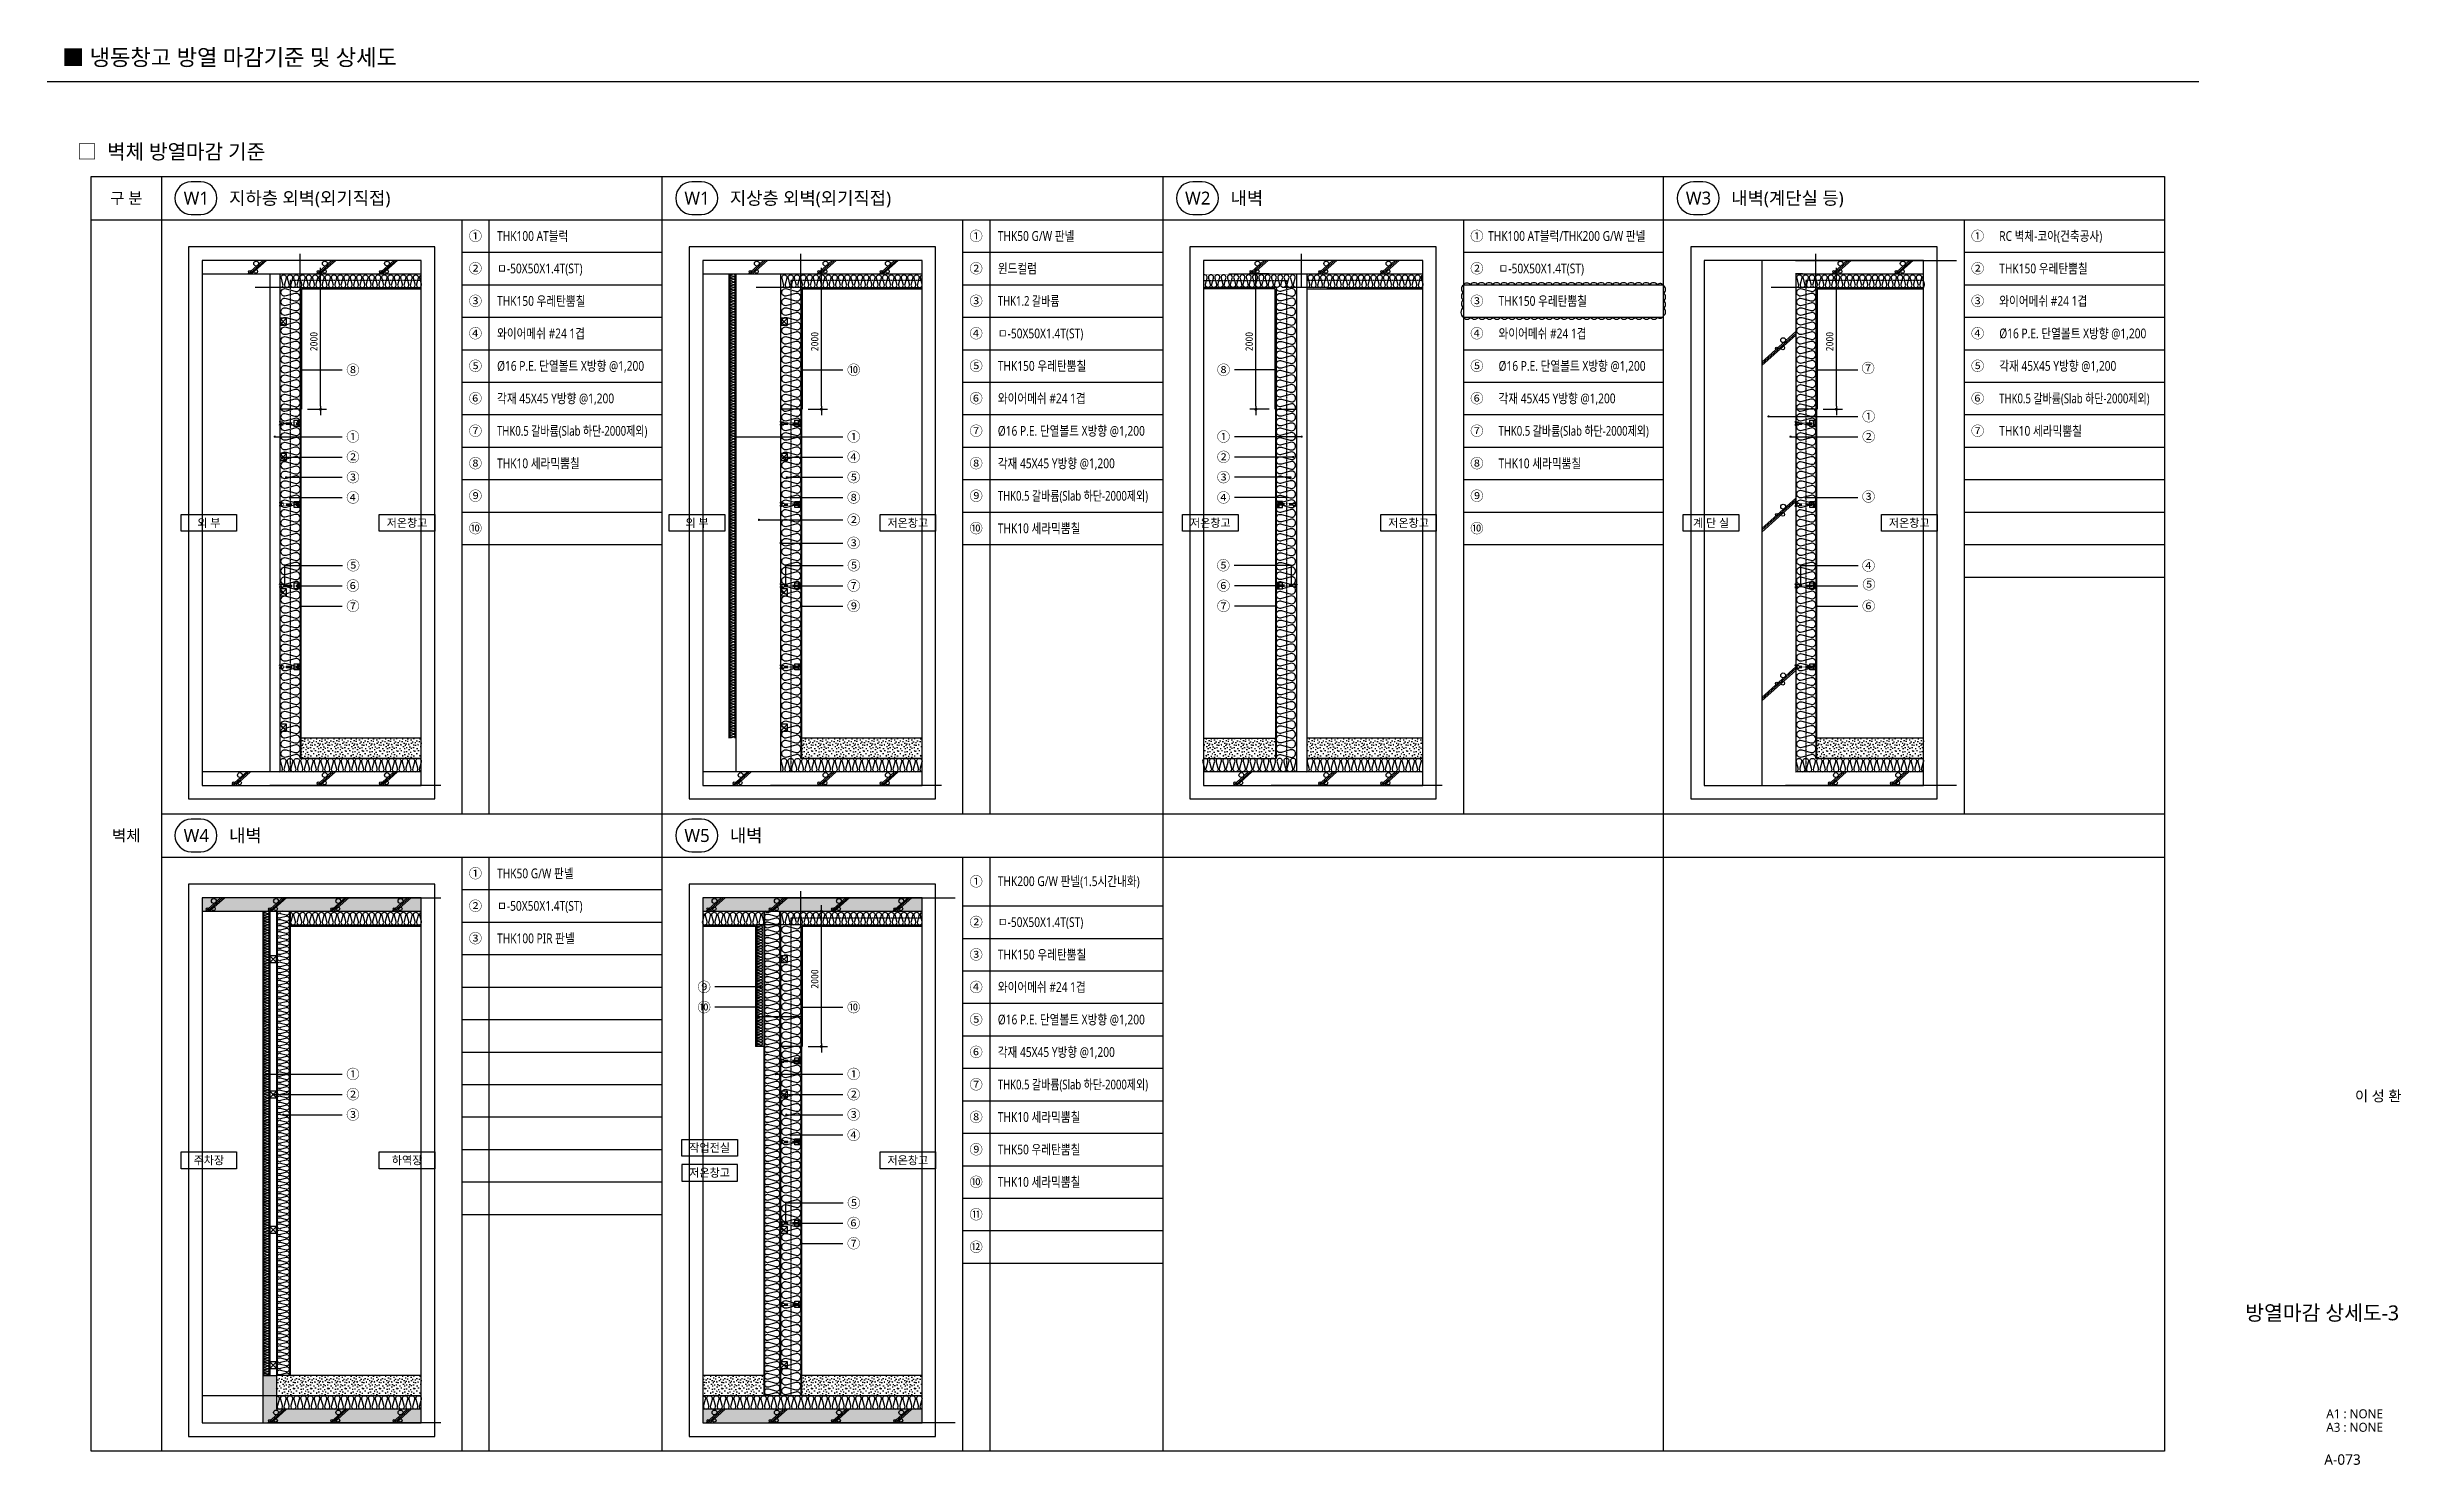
# Model space of a CAD drawing. Header units: millimetres. Extents: x 1008970 to 1091919, y 939088 to 948574.
# Drawn here: x 1042570 to 1058319, y 939088 to 948574 of the extents above; entities that cross this region are included whole.
import ezdxf
from ezdxf.enums import TextEntityAlignment as Align

# ---------------------------------------------------------------- set-up
doc = ezdxf.new("R2010")
doc.units = ezdxf.units.MM
doc.header["$LTSCALE"] = 5
doc.header["$MEASUREMENT"] = 0
doc.header["$PDSIZE"] = -10
doc.linetypes.add('HIDDEN', pattern=[0.375, 0.25, -0.125])
doc.linetypes.add('JIS_02_0.7', pattern=[1.35, 0.75, -0.6])
doc.layers.get('0').update_dxf_attribs({"linetype": 'CONTINUOUS'})
doc.layers.get('Defpoints').update_dxf_attribs({"color": 153, "linetype": 'CONTINUOUS'})
for name, color, linetype in [('0612_ACL WALL', 4, 'CONTINUOUS'), ('5TXT', 7, 'CONTINUOUS'), ('AA-AXIS-DIM7', 7, 'CONTINUOUS'), ('CON', 2, 'CONTINUOUS'), ('conc', 2, 'CONTINUOUS'), ('DIM', 7, 'CONTINUOUS'), ('FIN', 5, 'CONTINUOUS'), ('HATCH', 9, 'CONTINUOUS'), ('HT', 8, 'CONTINUOUS'), ('TEXT', 7, 'CONTINUOUS'), ('WALL3', 3, 'CONTINUOUS'), ('단열재', 11, 'CONTINUOUS'), ('볼트', 253, 'JIS_02_0.7')]:
    doc.layers.add(name, color=color, linetype=linetype)
doc.layers.add('A-BORD-TEXT', color=3, linetype='CONTINUOUS', lineweight=25)
doc.layers.add('REV-202205', color=20, linetype='CONTINUOUS', lineweight=25)
doc.styles.add('MG', font='malgun.ttf')
doc.styles.add('돋움', font='')
doc.styles.add('맑은고딕', font='malgun.ttf')
doc.styles.add('한글', font='malgun.ttf')
doc.styles.get('돋움').set_extended_font_data('DotumChe')
doc.dimstyles.new('DIM_5', dxfattribs={"dimscale": 5, "dimtxt": 3, "dimasz": 1, "dimexe": 2, "dimexo": 2, "dimgap": 1, "dimtad": 1, "dimdec": 0, "dimzin": 0, "dimdsep": 46, "dimtxsty": 'MG', "dimblk1": 'DIMDOT', "dimblk2": 'DIMDOT', "dimsah": 1, "dimcen": 0.09, "dimdle": 2, "dimclrd": 7, "dimclre": 7, "dimclrt": 3, "dimadec": 0, "dimazin": 0, "dimtfac": 1, "dimtdec": 0, "dimtix": 1, "dimtmove": 2, "dimatfit": 3, "dimldrblk": 'DIMDOT', "dimfxl": 2, "dimtolj": 1, "dimtzin": 0, "dimarcsym": 0})
doc.dimstyles.new('SDIM', dxfattribs={"dimscale": 10, "dimtxt": 2.5, "dimasz": 1, "dimexe": 2, "dimexo": 2, "dimgap": 1, "dimtad": 1, "dimdsep": 46, "dimtxsty": '돋움', "dimblk1": '_RXDOT', "dimblk2": '_RXDOT', "dimsah": 1, "dimcen": 3, "dimclrd": 7, "dimclre": 7, "dimclrt": 3, "dimadec": 0, "dimazin": 0, "dimtfac": 1, "dimtix": 1, "dimtmove": 2, "dimatfit": 3, "dimfxl": 1, "dimtolj": 1, "dimtzin": 0, "dimarcsym": 0})
pattern_1 = [(0, (1041713.54, 997929.28), (0, 114.99414), [0, -114.99414]), (0, (1041714.69, 997889.03), (0, 114.99414), [0, -114.99414]), (0, (1041718.14, 997951.13), (0, 114.99414), [0, -114.99414]), (338.1986, (1041658.346, 997915.479), (344.9824405, -114.994126), [12.38521, -606.87718]), (216.8699, (1041669.846, 997910.879), (344.9824, 229.988287), [5.7497, -569.22098]), (130.6013, (1041665.246, 997907.429), (574.9707303, -689.9647053), [10.60188, -1049.59162]), (206.5651, (1041627.3, 997893.63), (-114.99404, -114.994287), [2.57138, -254.56332]), (326.3099, (1041624.998, 997892.48), (229.988222, -114.99429), [4.14623, -410.4711]), (108.4349, (1041628.448, 997890.18), (-114.993953, 229.988323), [3.63646, -360.00697]), (225, (1041700.89, 997882.13), (-2e-14, -114.99417), [4.87874, -157.74746]), (0, (1041697.44, 997878.68), (114.99414, 114.99414), [6.89965, -108.0945]), (135, (1041704.34, 997878.68), (-114.99417, 8e-15), [4.87874, -157.74746]), (251.5651, (1041687.095, 997955.727), (114.993953, 229.988323), [3.63646, -360.00697]), (0, (1041685.94, 997952.28), (114.99414, 114.99414), [5.7497, -109.24443]), (143.1301, (1041691.694, 997952.277), (-344.9824, 229.988287), [5.7497, -569.22098]), (213.6901, (1041626.148, 997956.876), (229.988222, 114.99429), [4.14623, -410.4711]), (341.5651, (1041622.698, 997954.577), (-229.988323, 114.993953), [7.27292, -356.3705]), (126.8699, (1041629.598, 997952.277), (229.988287, -344.9824), [5.7497, -569.22098]), (0, (1041659.5, 997952.28), (0, 114.99414), [0, -114.99414]), (0, (1041628.45, 997922.38), (0, 114.99414), [0, -114.99414]), (0, (1041660.65, 997879.83), (0, 114.99414), [0, -114.99414]), (0, (1041691.7, 997915.48), (0, 114.99414), [0, -114.99414]), (0, (1041658.35, 997935.03), (0, 114.99414), [0, -114.99414]), (0, (1041633.05, 997938.48), (0, 114.99414), [0, -114.99414]), (0, (1041643.4, 997931.58), (0, 114.99414), [0, -114.99414]), (0, (1041638.8, 997903.98), (0, 114.99414), [0, -114.99414]), (0, (1041611.2, 997908.58), (0, 114.99414), [0, -114.99414]), (0, (1041612.35, 997935.03), (0, 114.99414), [0, -114.99414]), (0, (1041608.9, 997960.33), (0, 114.99414), [0, -114.99414]), (0, (1041644.55, 997964.93), (0, 114.99414), [0, -114.99414]), (0, (1041669.85, 997969.53), (0, 114.99414), [0, -114.99414]), (0, (1041710.09, 997964.93), (0, 114.99414), [0, -114.99414]), (0, (1041682.5, 997929.28), (0, 114.99414), [0, -114.99414]), (0, (1041671, 997949.98), (0, 114.99414), [0, -114.99414]), (0, (1041680.2, 997894.78), (0, 114.99414), [0, -114.99414]), (0, (1041645.7, 997889.03), (0, 114.99414), [0, -114.99414]), (0, (1041680.2, 997863.73), (0, 114.99414), [0, -114.99414]), (0, (1041642.25, 997870.63), (0, 114.99414), [0, -114.99414]), (0, (1041605.45, 997867.18), (0, 114.99414), [0, -114.99414]), (0, (1041619.25, 997861.43), (0, 114.99414), [0, -114.99414]), (0, (1041620.4, 997877.53), (0, 114.99414), [0, -114.99414]), (0, (1041697.44, 997859.13), (0, 114.99414), [0, -114.99414]), (0, (1041711.24, 997906.28), (0, 114.99414), [0, -114.99414]), (0, (1041705.49, 997940.78), (0, 114.99414), [0, -114.99414]), (0, (1041652.6, 997857.98), (0, 114.99414), [0, -114.99414])]

msp = doc.modelspace()

# ---------------------------------------------------------------- texts
at = {"style": '한글'}
for s, height, p in [('■ 냉동창고 방열 마감기준 및 상세도', 108.6557, (1042669.934, 948505.496)), ('□  벽체 방열마감 기준', 98.77792, (1042769.577, 947874.603)), ('지하층 외벽(외기직접)', 86.9247, (1043788.369, 947563.812)), ('지상층 외벽(외기직접)', 86.9247, (1047138.592, 947563.812)), ('내벽', 86.9247, (1050488.815, 947563.812)), ('내벽(계단실 등)', 86.9247, (1053839.038, 947563.812)), ('W1', 86.9247, (1043483.912, 947563.812)), ('W1', 86.9247, (1046834.135, 947563.812)), ('W2', 86.9247, (1050184.358, 947563.812)), ('W3', 86.9247, (1053534.581, 947563.812)), ('W4', 86.9247, (1043483.912, 943299.069)), ('내벽', 86.9247, (1043788.369, 943299.069)), ('W5', 86.9247, (1046834.135, 943299.069)), ('내벽', 86.9247, (1047138.592, 943299.069))]:
    msp.add_text(s, height=height, dxfattribs=at).set_placement(p, align=Align.MIDDLE_LEFT)
for s, height, p in [('구 분', 76.0591, (1043100.215, 947563.812)), ('①', 65.194, (1045436.317, 947310.282)), ('①', 65.194, (1048786.539, 947310.282)), ('①', 65.194, (1052136.762, 947310.282)), ('①', 65.194, (1055486.985, 947310.282)), ('②', 65.194, (1045436.317, 947092.97)), ('②', 65.194, (1048786.539, 947092.97)), ('②', 65.194, (1052136.762, 947092.97)), ('②', 65.194, (1055486.985, 947092.97)), ('③', 65.194, (1045436.317, 946875.659)), ('③', 65.194, (1048786.539, 946875.659)), ('③', 65.194, (1052136.762, 946875.659)), ('③', 65.194, (1055486.985, 946875.659)), ('④', 65.194, (1045436.317, 946658.347)), ('④', 65.194, (1048786.539, 946658.347)), ('④', 65.194, (1052136.762, 946658.347)), ('④', 65.194, (1055486.985, 946658.347)), ('⑧', 65.194, (1044616.87, 946414.585)), ('⑤', 65.194, (1045436.317, 946441.035)), ('⑩', 65.194, (1047967.093, 946414.585)), ('⑤', 65.194, (1048786.539, 946441.035)), ('⑧', 65.194, (1050441.68, 946414.585)), ('⑤', 65.194, (1052136.762, 946441.035)), ('⑦', 65.194, (1054754.334, 946426.202)), ('⑤', 65.194, (1055486.985, 946441.035)), ('⑥', 65.194, (1045436.317, 946223.723)), ('⑥', 65.194, (1048786.539, 946223.723)), ('⑥', 65.194, (1052136.762, 946223.723)), ('⑥', 65.194, (1055486.985, 946223.723)), ('⑦', 65.194, (1045436.317, 946006.412)), ('⑦', 65.194, (1048786.539, 946006.412)), ('⑦', 65.194, (1052136.762, 946006.412)), ('①', 65.194, (1054757.835, 946103.211)), ('⑦', 65.194, (1055486.985, 946006.412)), ('①', 65.194, (1044616.87, 945967.391)), ('①', 65.194, (1047967.093, 945967.391)), ('①', 65.194, (1050441.68, 945967.391)), ('②', 65.194, (1054757.835, 945967.391)), ('②', 65.194, (1044616.87, 945831.572)), ('③', 65.194, (1044616.87, 945695.752)), ('⑧', 65.194, (1045436.317, 945789.1)), ('④', 65.194, (1047967.093, 945831.572)), ('⑤', 65.194, (1047967.093, 945695.752)), ('⑧', 65.194, (1048786.539, 945789.1)), ('②', 65.194, (1050441.68, 945831.572)), ('③', 65.194, (1050441.68, 945695.752)), ('⑧', 65.194, (1052136.762, 945789.1)), ('④', 65.194, (1044616.87, 945559.932)), ('⑨', 65.194, (1045436.317, 945571.788)), ('⑧', 65.194, (1047967.093, 945559.932)), ('⑨', 65.194, (1048786.539, 945571.788)), ('④', 65.194, (1050441.68, 945559.932)), ('⑨', 65.194, (1052136.762, 945571.788)), ('③', 65.194, (1054757.174, 945566.381)), ('②', 65.194, (1047967.093, 945411.198)), ('⑩', 65.194, (1045436.317, 945354.476)), ('③', 65.194, (1047967.093, 945256.081)), ('⑩', 65.194, (1048786.539, 945354.476)), ('⑩', 65.194, (1052136.762, 945354.476)), ('⑤', 65.194, (1044618.397, 945105.985)), ('⑤', 65.194, (1047968.619, 945105.985)), ('⑤', 65.194, (1050440.154, 945105.985)), ('④', 65.194, (1054756.904, 945103.92)), ('⑥', 65.194, (1044616.87, 944970.165)), ('⑦', 65.194, (1047967.093, 944970.165)), ('⑥', 65.194, (1050441.68, 944970.165)), ('⑤', 65.194, (1054760.239, 944978.574)), ('⑦', 65.194, (1044616.87, 944834.345)), ('⑨', 65.194, (1047967.093, 944834.345)), ('⑦', 65.194, (1050441.68, 944834.345)), ('⑥', 65.194, (1054757.835, 944834.345)), ('벽체', 76.0591, (1043100.215, 943299.069)), ('①', 65.194, (1045436.317, 943045.539)), ('①', 65.194, (1048786.539, 942991.211)), ('②', 65.194, (1045436.317, 942828.227)), ('②', 65.194, (1048786.539, 942719.571)), ('③', 65.194, (1045436.317, 942610.915)), ('③', 65.194, (1048786.539, 942502.26)), ('⑨', 65.194, (1046966.554, 942285.662)), ('④', 65.194, (1048786.539, 942284.948)), ('⑩', 65.194, (1046966.554, 942149.842)), ('⑩', 65.194, (1047967.093, 942149.842)), ('⑤', 65.194, (1048786.539, 942067.636)), ('⑥', 65.194, (1048786.539, 941850.324)), ('①', 65.194, (1044616.87, 941702.648)), ('①', 65.194, (1047967.093, 941702.648)), ('⑦', 65.194, (1048786.539, 941633.013)), ('②', 65.194, (1044616.87, 941566.828)), ('③', 65.194, (1044616.87, 941431.008)), ('②', 65.194, (1047967.093, 941566.828)), ('③', 65.194, (1047967.093, 941431.008)), ('④', 65.194, (1047967.093, 941295.189)), ('⑧', 65.194, (1048786.539, 941415.701)), ('⑨', 65.194, (1048786.539, 941198.389)), ('⑩', 65.194, (1048786.539, 940981.077)), ('⑤', 65.194, (1047968.619, 940841.242)), ('⑥', 65.194, (1047967.093, 940705.422)), ('⑪', 65.194, (1048786.539, 940763.765)), ('⑦', 65.194, (1047967.093, 940569.602)), ('⑫', 65.194, (1048786.539, 940546.454))]:
    msp.add_text(s, height=height, dxfattribs=at).set_placement(p, align=Align.MIDDLE_CENTER)
for s, height, width, p in [('THK100 AT블럭', 65.19353, 0.8, (1045581.191, 947310.282)), ('THK50 G/W 판넬', 65.19353, 0.8, (1048931.414, 947310.282)), ('THK100 AT블럭/THK200 G/W 판넬', 65.19353, 0.8, (1052211.84, 947310.282)), ('RC 벽체-코아(건축공사)', 65.19353, 0.8, (1055631.86, 947310.282)), ('ㅁ-50X50X1.4T(ST)', 65.19353, 0.8, (1045581.191, 947092.97)), ('윈드컬럼', 65.1935, 0.8, (1048931.414, 947092.97)), ('ㅁ-50X50X1.4T(ST)', 65.19353, 0.8, (1052281.637, 947092.97)), ('THK150 우레탄뿜칠', 65.19353, 0.8, (1055631.86, 947092.97)), ('THK150 우레탄뿜칠', 65.19353, 0.8, (1045581.191, 946875.659)), ('THK1.2 갈바륨', 65.1935, 0.75, (1048931.414, 946875.659)), ('THK150 우레탄뿜칠', 65.19353, 0.8, (1052281.637, 946875.659)), ('와이어메쉬 #24 1겹', 65.19353, 0.8, (1055631.86, 946875.659)), ('와이어메쉬 #24 1겹', 65.19353, 0.8, (1045581.191, 946658.347)), ('ㅁ-50X50X1.4T(ST)', 65.19353, 0.8, (1048931.414, 946658.347)), ('와이어메쉬 #24 1겹', 65.19353, 0.8, (1052281.637, 946658.347)), ('Ø16 P.E. 단열볼트 X방향 @1,200', 65.19353, 0.8, (1055631.86, 946658.347)), ('Ø16 P.E. 단열볼트 X방향 @1,200', 65.19353, 0.8, (1045581.191, 946441.035)), ('THK150 우레탄뿜칠', 65.19353, 0.8, (1048931.414, 946441.035)), ('Ø16 P.E. 단열볼트 X방향 @1,200', 65.19353, 0.8, (1052281.637, 946441.035)), ('각재 45X45 Y방향 @1,200', 65.19353, 0.8, (1055631.86, 946441.035)), ('각재 45X45 Y방향 @1,200', 65.19353, 0.8, (1045581.191, 946223.723)), ('와이어메쉬 #24 1겹', 65.19353, 0.8, (1048931.414, 946223.723)), ('각재 45X45 Y방향 @1,200', 65.19353, 0.8, (1052281.637, 946223.723)), ('THK0.5 갈바륨(Slab 하단-2000제외)', 65.19353, 0.75, (1055631.86, 946223.723)), ('THK0.5 갈바륨(Slab 하단-2000제외)', 65.19353, 0.75, (1045581.191, 946006.412)), ('Ø16 P.E. 단열볼트 X방향 @1,200', 65.19353, 0.8, (1048931.414, 946006.412)), ('THK0.5 갈바륨(Slab 하단-2000제외)', 65.19353, 0.75, (1052281.637, 946006.412)), ('THK10 세라믹뿜칠', 65.19353, 0.8, (1055631.86, 946006.412)), ('THK10 세라믹뿜칠', 65.19353, 0.8, (1045581.191, 945789.1)), ('각재 45X45 Y방향 @1,200', 65.19353, 0.8, (1048931.414, 945789.1)), ('THK10 세라믹뿜칠', 65.19353, 0.8, (1052281.637, 945789.1)), ('THK0.5 갈바륨(Slab 하단-2000제외)', 65.19353, 0.75, (1048931.414, 945571.788)), ('THK10 세라믹뿜칠', 65.19353, 0.8, (1048931.414, 945354.476)), ('THK50 G/W 판넬', 65.19353, 0.8, (1045581.191, 943045.539)), ('THK200 G/W 판넬(1.5시간내화)', 65.19353, 0.8, (1048931.414, 942993.163)), ('ㅁ-50X50X1.4T(ST)', 65.19353, 0.8, (1045581.191, 942828.227)), ('ㅁ-50X50X1.4T(ST)', 65.19353, 0.8, (1048931.414, 942719.571)), ('THK100 PIR 판넬', 65.19353, 0.8, (1045581.191, 942610.915)), ('THK150 우레탄뿜칠', 65.19353, 0.8, (1048931.414, 942502.26)), ('와이어메쉬 #24 1겹', 65.19353, 0.8, (1048931.414, 942284.948)), ('Ø16 P.E. 단열볼트 X방향 @1,200', 65.19353, 0.8, (1048931.414, 942067.636)), ('각재 45X45 Y방향 @1,200', 65.19353, 0.8, (1048931.414, 941850.324)), ('THK0.5 갈바륨(Slab 하단-2000제외)', 65.19353, 0.75, (1048931.414, 941633.013)), ('THK10 세라믹뿜칠', 65.19353, 0.8, (1048931.414, 941415.701)), ('THK50 우레탄뿜칠', 65.19353, 0.8, (1048931.414, 941198.389)), ('THK10 세라믹뿜칠', 65.19353, 0.8, (1048931.414, 940981.077))]:
    msp.add_text(s, height=height, dxfattribs=dict(at, width=width)).set_placement(p, align=Align.MIDDLE_LEFT)
at = {"layer": 'A-BORD-TEXT', "style": '맑은고딕'}
for s, height, p in [('이 성 환', 70, (1058322.755, 941520.648)), ('A1 : NONE', 60, (1058199.239, 939400.098)), ('A3 : NONE', 60, (1058199.239, 939309.4)), ('A-073', 70, (1058050.346, 939088.673))]:
    msp.add_text(s, height=height, dxfattribs=at).set_placement(p, align=Align.RIGHT)
msp.add_text('방열마감 상세도-3', height=100, dxfattribs=at).set_placement((1057792.545, 940105.222), align=Align.MIDDLE_CENTER)
at = {"layer": 'TEXT', "style": '맑은고딕'}
for s, p in [('외 부', (1043653.068, 945390.695)), ('저온창고', (1044978.939, 945390.695)), ('외 부', (1046919.179, 945390.695)), ('저온창고', (1048329.162, 945390.695)), ('저온창고', (1050353.514, 945390.695)), ('저온창고', (1051679.385, 945390.695)), ('계 단 실', (1053703.737, 945390.695)), ('저온창고', (1055029.608, 945390.695)), ('주차장', (1043653.068, 941125.952)), ('하역장', (1044978.939, 941125.952)), ('작업전실', (1047003.291, 941209.356)), ('저온창고', (1048329.162, 941125.952)), ('저온창고', (1047003.291, 941042.548))]:
    msp.add_text(s, height=54.3279, dxfattribs=at).set_placement(p, align=Align.MIDDLE_CENTER)

# ---------------------------------------------------------------- blocks, each defined once
blk = doc.blocks.new('zw$8367')
blk.add_line((1287, 5), (1287, 369))
blk.add_lwpolyline([(913, 374), (1287, 374), (1287, 0), (913, 0)], close=True)
at = {"layer": '볼트'}
for p, q in [((16, 292), (121, 284)), ((16, 268), (235, 268)), ((16, 106), (235, 106)), ((16, 82), (121, 90)), ((40, 243), (40, 131)), ((121, 284), (235, 284)), ((121, 203), (121, 171)), ((121, 90), (235, 90)), ((186, 106), (235, 106)), ((261, 228), (1125, 228)), ((261, 146), (1125, 146)), ((1125, 321), (1125, 53)), ((1125, 236), (1206, 236)), ((1125, 146), (1125, 228)), ((1125, 138), (1206, 138)), ((1133, 329), (1279, 329)), ((1133, 45), (1279, 45)), ((1141, 329), (1141, 45)), ((1157, 329), (1157, 45)), ((1173, 329), (1173, 45)), ((1190, 329), (1190, 45)), ((1206, 329), (1206, 45)), ((1206, 232), (1279, 232)), ((1206, 142), (1279, 142)), ((1287, 321), (1287, 240)), ((1287, 134), (1287, 53))]:
    blk.add_line(p, q, dxfattribs=at)
for centre, radius, start, end in [((16, 276), 16.2, 90, 165.52249), ((16, 284), 16.2, 194.47751, 270), ((16, 90), 16.2, 90, 165.52249), ((16, 98), 16.2, 194.47751, 270), ((64, 243), 24.3, 78.46304, 180), ((64, 131), 24.3, 180, 281.53696), ((56, 203), 64.9, 0, 78.46304), ((56, 171), 64.9, 281.53696, 0), ((186, 203), 64.9, 33.05573, 180), ((186, 171), 64.9, 180, 326.94427), ((235, 276), 8.11, 0, 90), ((235, 276), 8.11, 270, 0), ((235, 98), 8.11, 0, 90), ((235, 98), 8.11, 270, 0), ((261, 252), 24.3, 213.05573, 270), ((261, 122), 24.3, 90, 146.94427), ((1133, 321), 8.11, 90, 180), ((1133, 53), 8.11, 180, 270), ((1279, 321), 8.11, 0, 90), ((1279, 240), 8.11, 270, 0), ((1279, 134), 8.11, 0, 90), ((1279, 53), 8.11, 270, 0)]:
    blk.add_arc(centre, radius, start, end, dxfattribs=at)
blk = doc.blocks.new('DIMDOT')
at = {"linetype": 'Continuous'}
blk.add_line((-2, 0), (2, 0), dxfattribs=at)
for radius in [0.5, 0.25]:
    blk.add_circle((0, 0), radius, dxfattribs=at)
blk = doc.blocks.new('_RXDOT')
at = {"color": 0, "linetype": 'ByBlock'}
blk.add_line((-1, 0), (2, 0), dxfattribs=at)
at = {"color": 0, "linetype": 'ByBlock', "const_width": 0.5}
blk.add_lwpolyline([(-0.25, 0, 1), (0.25, 0, 1)], format="xyb", close=True, dxfattribs=at)
blk = doc.blocks.new('*D22')
at = {"layer": 'Defpoints', "color": 0, "transparency": 16777216}
for p in [(1044273, 947057), (1044400, 947057), (1044273, 946151)]:
    blk.add_point(p, dxfattribs=at)
at = {"layer": 'DIM', "color": 7, "lineweight": -2, "transparency": 16777216}
for p, q in [((1044313, 947057), (1044440, 947057)), ((1044400, 946171), (1044400, 947037)), ((1044313, 946151), (1044440, 946151))]:
    blk.add_line(p, q, dxfattribs=at)
at = {"layer": 'DIM', "color": 7, "lineweight": -2, "transparency": 16777216, "xscale": 20, "yscale": 20, "zscale": 20}
for p, rotation in [((1044400, 947057), 90), ((1044400, 946151), 270)]:
    blk.add_blockref('_RXDOT', p, dxfattribs=dict(at, rotation=rotation))
at = {"layer": 'DIM', "color": 3, "transparency": 16777216, "insert": (1044355, 946604), "char_height": 50, "attachment_point": 5, "rotation": 90, "style": '돋움'}
blk.add_mtext('\\A1;2000', dxfattribs=at)
blk = doc.blocks.new('*D23')
at = {"layer": 'Defpoints', "color": 0, "transparency": 16777216}
for p in [(1054414, 947057), (1054542, 947057), (1054414, 946151)]:
    blk.add_point(p, dxfattribs=at)
at = {"layer": 'DIM', "color": 7, "lineweight": -2, "transparency": 16777216}
for p, q in [((1054454, 947057), (1054582, 947057)), ((1054542, 946171), (1054542, 947037)), ((1054454, 946151), (1054582, 946151))]:
    blk.add_line(p, q, dxfattribs=at)
at = {"layer": 'DIM', "color": 7, "lineweight": -2, "transparency": 16777216, "xscale": 20, "yscale": 20, "zscale": 20}
for p, rotation in [((1054542, 947057), 90), ((1054542, 946151), 270)]:
    blk.add_blockref('_RXDOT', p, dxfattribs=dict(at, rotation=rotation))
at = {"layer": 'DIM', "color": 3, "transparency": 16777216, "insert": (1054497, 946604), "char_height": 50, "attachment_point": 5, "rotation": 90, "style": '돋움'}
blk.add_mtext('\\A1;2000', dxfattribs=at)
blk = doc.blocks.new('*D29')
at = {"layer": 'Defpoints', "color": 0, "transparency": 16777216}
for p in [(1050658, 947057), (1050786, 947057), (1050786, 946151)]:
    blk.add_point(p, dxfattribs=at)
at = {"layer": 'DIM', "color": 7, "lineweight": -2, "transparency": 16777216}
for p, q in [((1050746, 947057), (1050618, 947057)), ((1050658, 946171), (1050658, 947037)), ((1050746, 946151), (1050618, 946151))]:
    blk.add_line(p, q, dxfattribs=at)
at = {"layer": 'DIM', "color": 7, "lineweight": -2, "transparency": 16777216, "xscale": 20, "yscale": 20, "zscale": 20}
for p, rotation in [((1050658, 947057), 90), ((1050658, 946151), 270)]:
    blk.add_blockref('_RXDOT', p, dxfattribs=dict(at, rotation=rotation))
at = {"layer": 'DIM', "color": 3, "transparency": 16777216, "insert": (1050613, 946604), "char_height": 50, "attachment_point": 5, "rotation": 90, "style": '돋움'}
blk.add_mtext('\\A1;2000', dxfattribs=at)
blk = doc.blocks.new('*D30')
at = {"layer": 'Defpoints', "color": 0, "transparency": 16777216}
for p in [(1047623, 942792), (1047751, 942792), (1047623, 941887)]:
    blk.add_point(p, dxfattribs=at)
at = {"layer": 'DIM', "color": 7, "lineweight": -2, "transparency": 16777216}
for p, q in [((1047663, 942792), (1047791, 942792)), ((1047751, 941907), (1047751, 942772)), ((1047663, 941887), (1047791, 941887))]:
    blk.add_line(p, q, dxfattribs=at)
at = {"layer": 'DIM', "color": 7, "lineweight": -2, "transparency": 16777216, "xscale": 20, "yscale": 20, "zscale": 20}
for p, rotation in [((1047751, 942792), 90), ((1047751, 941887), 270)]:
    blk.add_blockref('_RXDOT', p, dxfattribs=dict(at, rotation=rotation))
at = {"layer": 'DIM', "color": 3, "transparency": 16777216, "insert": (1047706, 942339), "char_height": 50, "attachment_point": 5, "rotation": 90, "style": '돋움'}
blk.add_mtext('\\A1;2000', dxfattribs=at)
blk = doc.blocks.new('*D31')
at = {"layer": 'Defpoints', "color": 0, "transparency": 16777216}
for p in [(1047623, 947057), (1047751, 947057), (1047623, 946151)]:
    blk.add_point(p, dxfattribs=at)
at = {"layer": 'DIM', "color": 7, "lineweight": -2, "transparency": 16777216}
for p, q in [((1047663, 947057), (1047791, 947057)), ((1047751, 946171), (1047751, 947037)), ((1047663, 946151), (1047791, 946151))]:
    blk.add_line(p, q, dxfattribs=at)
at = {"layer": 'DIM', "color": 7, "lineweight": -2, "transparency": 16777216, "xscale": 20, "yscale": 20, "zscale": 20}
for p, rotation in [((1047751, 947057), 90), ((1047751, 946151), 270)]:
    blk.add_blockref('_RXDOT', p, dxfattribs=dict(at, rotation=rotation))
at = {"layer": 'DIM', "color": 3, "transparency": 16777216, "insert": (1047706, 946604), "char_height": 50, "attachment_point": 5, "rotation": 90, "style": '돋움'}
blk.add_mtext('\\A1;2000', dxfattribs=at)

# ---------------------------------------------------------------- dimensions: what is measured, and where the dimension line sits
at = {"layer": 'DIM'}
for p1, p2, distance, picture, middle in [((1044272.793, 946151.286), (1044272.793, 947056.752), -127.705, '*D22', (1044355.465, 946604.019)), ((1047623.016, 946151.286), (1047623.016, 947056.752), -127.705, '*D31', (1047705.688, 946604.019)), ((1050785.757, 946151.286), (1050785.757, 947056.752), 127.705, '*D29', (1050613.019, 946604.019)), ((1054414.008, 946151.286), (1054414.008, 947056.752), -127.705, '*D23', (1054496.681, 946604.019)), ((1047623.016, 941886.543), (1047623.016, 942792.009), -127.705, '*D30', (1047705.688, 942339.276))]:
    dim = msp.add_aligned_dim(p1=p1, p2=p2, distance=distance, text='2000', dimstyle='SDIM', override={"dimscale": 20, "dimtxsty": '돋움'}, dxfattribs=at)
    dim.commit()
    dim.dimension.update_dxf_attribs({"geometry": picture, "text_midpoint": middle})

# ---------------------------------------------------------------- hatches: boundary and pattern name
at = {"layer": 'HATCH'}
h = msp.add_hatch(dxfattribs=at)
h.set_pattern_fill('CONC', color=256, scale=4.527328)
h.set_pattern_definition([(0, (1034842.92, 997929.28), (0, 114.99414), [0, -114.99414]), (0, (1034844.07, 997889.03), (0, 114.99414), [0, -114.99414]), (0, (1034847.52, 997951.13), (0, 114.99414), [0, -114.99414]), (338.1986, (1034787.723, 997915.479), (344.9824405, -114.994126), [12.38521, -606.87718]), (216.8699, (1034799.222, 997910.879), (344.9824, 229.988287), [5.7497, -569.22098]), (130.6013, (1034794.623, 997907.429), (574.9707303, -689.9647053), [10.60188, -1049.59162]), (206.5651, (1034756.675, 997893.63), (-114.99404, -114.994287), [2.57138, -254.56332]), (326.3099, (1034754.375, 997892.48), (229.988222, -114.99429), [4.14623, -410.4711]), (108.4349, (1034757.825, 997890.18), (-114.993953, 229.988323), [3.63646, -360.00697]), (225, (1034830.27, 997882.13), (-2e-14, -114.99417), [4.87874, -157.74746]), (0, (1034826.82, 997878.68), (114.99414, 114.99414), [6.89965, -108.0945]), (135, (1034833.72, 997878.68), (-114.99417, 8e-15), [4.87874, -157.74746]), (251.5651, (1034816.47, 997955.727), (114.993953, 229.988323), [3.63646, -360.00697]), (0, (1034815.32, 997952.28), (114.99414, 114.99414), [5.7497, -109.24443]), (143.1301, (1034821.071, 997952.277), (-344.9824, 229.988287), [5.7497, -569.22098]), (213.6901, (1034755.525, 997956.876), (229.988222, 114.99429), [4.14623, -410.4711]), (341.5651, (1034752.075, 997954.577), (-229.988323, 114.993953), [7.27292, -356.3705]), (126.8699, (1034758.974, 997952.277), (229.988287, -344.9824), [5.7497, -569.22098]), (0, (1034788.87, 997952.28), (0, 114.99414), [0, -114.99414]), (0, (1034757.82, 997922.38), (0, 114.99414), [0, -114.99414]), (0, (1034790.02, 997879.83), (0, 114.99414), [0, -114.99414]), (0, (1034821.07, 997915.48), (0, 114.99414), [0, -114.99414]), (0, (1034787.72, 997935.03), (0, 114.99414), [0, -114.99414]), (0, (1034762.42, 997938.48), (0, 114.99414), [0, -114.99414]), (0, (1034772.77, 997931.58), (0, 114.99414), [0, -114.99414]), (0, (1034768.17, 997903.98), (0, 114.99414), [0, -114.99414]), (0, (1034740.58, 997908.58), (0, 114.99414), [0, -114.99414]), (0, (1034741.73, 997935.03), (0, 114.99414), [0, -114.99414]), (0, (1034738.28, 997960.33), (0, 114.99414), [0, -114.99414]), (0, (1034773.92, 997964.93), (0, 114.99414), [0, -114.99414]), (0, (1034799.22, 997969.53), (0, 114.99414), [0, -114.99414]), (0, (1034839.47, 997964.93), (0, 114.99414), [0, -114.99414]), (0, (1034811.87, 997929.28), (0, 114.99414), [0, -114.99414]), (0, (1034800.37, 997949.98), (0, 114.99414), [0, -114.99414]), (0, (1034809.57, 997894.78), (0, 114.99414), [0, -114.99414]), (0, (1034775.07, 997889.03), (0, 114.99414), [0, -114.99414]), (0, (1034809.57, 997863.73), (0, 114.99414), [0, -114.99414]), (0, (1034771.62, 997870.63), (0, 114.99414), [0, -114.99414]), (0, (1034734.83, 997867.18), (0, 114.99414), [0, -114.99414]), (0, (1034748.63, 997861.43), (0, 114.99414), [0, -114.99414]), (0, (1034749.77, 997877.53), (0, 114.99414), [0, -114.99414]), (0, (1034826.82, 997859.13), (0, 114.99414), [0, -114.99414]), (0, (1034840.62, 997906.28), (0, 114.99414), [0, -114.99414]), (0, (1034834.87, 997940.78), (0, 114.99414), [0, -114.99414]), (0, (1034781.97, 997857.98), (0, 114.99414), [0, -114.99414])])
h.paths.add_polyline_path([(1045074.13, 943951.005), (1045074.13, 943815.185), (1044268.266, 943815.185), (1044268.266, 943951.005)])
h = msp.add_hatch(dxfattribs=at)
h.set_pattern_fill('CONC', color=256, scale=4.527328)
h.set_pattern_definition([(0, (1038193.14, 997929.28), (0, 114.99414), [0, -114.99414]), (0, (1038194.29, 997889.03), (0, 114.99414), [0, -114.99414]), (0, (1038197.74, 997951.13), (0, 114.99414), [0, -114.99414]), (338.1986, (1038137.946, 997915.479), (344.9824405, -114.994126), [12.38521, -606.87718]), (216.8699, (1038149.445, 997910.879), (344.9824, 229.988287), [5.7497, -569.22098]), (130.6013, (1038144.846, 997907.429), (574.9707303, -689.9647053), [10.60188, -1049.59162]), (206.5651, (1038106.9, 997893.63), (-114.99404, -114.994287), [2.57138, -254.56332]), (326.3099, (1038104.598, 997892.48), (229.988222, -114.99429), [4.14623, -410.4711]), (108.4349, (1038108.047, 997890.18), (-114.993953, 229.988323), [3.63646, -360.00697]), (225, (1038180.49, 997882.13), (-2e-14, -114.99417), [4.87874, -157.74746]), (0, (1038177.04, 997878.68), (114.99414, 114.99414), [6.89965, -108.0945]), (135, (1038183.94, 997878.68), (-114.99417, 8e-15), [4.87874, -157.74746]), (251.5651, (1038166.694, 997955.727), (114.993953, 229.988323), [3.63646, -360.00697]), (0, (1038165.54, 997952.28), (114.99414, 114.99414), [5.7497, -109.24443]), (143.1301, (1038171.294, 997952.277), (-344.9824, 229.988287), [5.7497, -569.22098]), (213.6901, (1038105.748, 997956.876), (229.988222, 114.99429), [4.14623, -410.4711]), (341.5651, (1038102.298, 997954.577), (-229.988323, 114.993953), [7.27292, -356.3705]), (126.8699, (1038109.197, 997952.277), (229.988287, -344.9824), [5.7497, -569.22098]), (0, (1038139.1, 997952.28), (0, 114.99414), [0, -114.99414]), (0, (1038108.05, 997922.38), (0, 114.99414), [0, -114.99414]), (0, (1038140.25, 997879.83), (0, 114.99414), [0, -114.99414]), (0, (1038171.29, 997915.48), (0, 114.99414), [0, -114.99414]), (0, (1038137.95, 997935.03), (0, 114.99414), [0, -114.99414]), (0, (1038112.65, 997938.48), (0, 114.99414), [0, -114.99414]), (0, (1038123, 997931.58), (0, 114.99414), [0, -114.99414]), (0, (1038118.4, 997903.98), (0, 114.99414), [0, -114.99414]), (0, (1038090.8, 997908.58), (0, 114.99414), [0, -114.99414]), (0, (1038091.95, 997935.03), (0, 114.99414), [0, -114.99414]), (0, (1038088.5, 997960.33), (0, 114.99414), [0, -114.99414]), (0, (1038124.15, 997964.93), (0, 114.99414), [0, -114.99414]), (0, (1038149.45, 997969.53), (0, 114.99414), [0, -114.99414]), (0, (1038189.69, 997964.93), (0, 114.99414), [0, -114.99414]), (0, (1038162.1, 997929.28), (0, 114.99414), [0, -114.99414]), (0, (1038150.6, 997949.98), (0, 114.99414), [0, -114.99414]), (0, (1038159.8, 997894.78), (0, 114.99414), [0, -114.99414]), (0, (1038125.3, 997889.03), (0, 114.99414), [0, -114.99414]), (0, (1038159.8, 997863.73), (0, 114.99414), [0, -114.99414]), (0, (1038121.85, 997870.63), (0, 114.99414), [0, -114.99414]), (0, (1038085.05, 997867.18), (0, 114.99414), [0, -114.99414]), (0, (1038098.85, 997861.43), (0, 114.99414), [0, -114.99414]), (0, (1038100, 997877.53), (0, 114.99414), [0, -114.99414]), (0, (1038177.04, 997859.13), (0, 114.99414), [0, -114.99414]), (0, (1038190.84, 997906.28), (0, 114.99414), [0, -114.99414]), (0, (1038185.09, 997940.78), (0, 114.99414), [0, -114.99414]), (0, (1038132.2, 997857.98), (0, 114.99414), [0, -114.99414])])
h.paths.add_polyline_path([(1048424.353, 943951.005), (1048424.353, 943815.185), (1047618.489, 943815.185), (1047618.489, 943951.005)])
h = msp.add_hatch(dxfattribs=at)
h.set_pattern_fill('CONC', color=256, scale=4.527328)
h.set_pattern_definition(pattern_1)
h.paths.add_polyline_path([(1050307.722, 943951.005), (1050307.722, 943815.185), (1050790.285, 943815.185), (1050790.285, 943951.005)])
h = msp.add_hatch(dxfattribs=at)
h.set_pattern_fill('CONC', color=256, scale=4.527328)
h.set_pattern_definition(pattern_1)
h.paths.add_polyline_path([(1051774.576, 943815.185), (1051774.576, 943951.005), (1051003.069, 943951.005), (1051003.069, 943815.185)])
h = msp.add_hatch(dxfattribs=at)
h.set_pattern_fill('CONC', color=256, scale=4.527328)
h.set_pattern_definition([(0, (1044984.14, 997929.28), (0, 114.99414), [0, -114.99414]), (0, (1044985.29, 997889.03), (0, 114.99414), [0, -114.99414]), (0, (1044988.74, 997951.13), (0, 114.99414), [0, -114.99414]), (338.1986, (1044928.938, 997915.479), (344.9824405, -114.994126), [12.38521, -606.87718]), (216.8699, (1044940.438, 997910.879), (344.9824, 229.988287), [5.7497, -569.22098]), (130.6013, (1044935.838, 997907.429), (574.9707303, -689.9647053), [10.60188, -1049.59162]), (206.5651, (1044897.89, 997893.63), (-114.99404, -114.994287), [2.57138, -254.56332]), (326.3099, (1044895.59, 997892.48), (229.988222, -114.99429), [4.14623, -410.4711]), (108.4349, (1044899.04, 997890.18), (-114.993953, 229.988323), [3.63646, -360.00697]), (225, (1044971.49, 997882.13), (-2e-14, -114.99417), [4.87874, -157.74746]), (0, (1044968.04, 997878.68), (114.99414, 114.99414), [6.89965, -108.0945]), (135, (1044974.936, 997878.68), (-114.99417, 8e-15), [4.87874, -157.74746]), (251.5651, (1044957.687, 997955.727), (114.993953, 229.988323), [3.63646, -360.00697]), (0, (1044956.54, 997952.28), (114.99414, 114.99414), [5.7497, -109.24443]), (143.1301, (1044962.287, 997952.277), (-344.9824, 229.988287), [5.7497, -569.22098]), (213.6901, (1044896.74, 997956.876), (229.988222, 114.99429), [4.14623, -410.4711]), (341.5651, (1044893.29, 997954.577), (-229.988323, 114.993953), [7.27292, -356.3705]), (126.8699, (1044900.19, 997952.277), (229.988287, -344.9824), [5.7497, -569.22098]), (0, (1044930.09, 997952.28), (0, 114.99414), [0, -114.99414]), (0, (1044899.04, 997922.38), (0, 114.99414), [0, -114.99414]), (0, (1044931.24, 997879.83), (0, 114.99414), [0, -114.99414]), (0, (1044962.29, 997915.48), (0, 114.99414), [0, -114.99414]), (0, (1044928.94, 997935.03), (0, 114.99414), [0, -114.99414]), (0, (1044903.64, 997938.48), (0, 114.99414), [0, -114.99414]), (0, (1044913.99, 997931.58), (0, 114.99414), [0, -114.99414]), (0, (1044909.39, 997903.98), (0, 114.99414), [0, -114.99414]), (0, (1044881.79, 997908.58), (0, 114.99414), [0, -114.99414]), (0, (1044882.94, 997935.03), (0, 114.99414), [0, -114.99414]), (0, (1044879.49, 997960.33), (0, 114.99414), [0, -114.99414]), (0, (1044915.14, 997964.93), (0, 114.99414), [0, -114.99414]), (0, (1044940.44, 997969.53), (0, 114.99414), [0, -114.99414]), (0, (1044980.69, 997964.93), (0, 114.99414), [0, -114.99414]), (0, (1044953.09, 997929.28), (0, 114.99414), [0, -114.99414]), (0, (1044941.59, 997949.98), (0, 114.99414), [0, -114.99414]), (0, (1044950.79, 997894.78), (0, 114.99414), [0, -114.99414]), (0, (1044916.29, 997889.03), (0, 114.99414), [0, -114.99414]), (0, (1044950.79, 997863.73), (0, 114.99414), [0, -114.99414]), (0, (1044912.84, 997870.63), (0, 114.99414), [0, -114.99414]), (0, (1044876.04, 997867.18), (0, 114.99414), [0, -114.99414]), (0, (1044889.84, 997861.43), (0, 114.99414), [0, -114.99414]), (0, (1044890.99, 997877.53), (0, 114.99414), [0, -114.99414]), (0, (1044968.04, 997859.13), (0, 114.99414), [0, -114.99414]), (0, (1044981.84, 997906.28), (0, 114.99414), [0, -114.99414]), (0, (1044976.09, 997940.78), (0, 114.99414), [0, -114.99414]), (0, (1044923.19, 997857.98), (0, 114.99414), [0, -114.99414])])
h.paths.add_polyline_path([(1055124.799, 943951.005), (1055124.799, 943815.185), (1054409.481, 943815.185), (1054409.481, 943951.005)])
h = msp.add_hatch(dxfattribs=at)
h.set_pattern_fill('CONC', color=256, scale=4.527328)
h.set_pattern_definition([(0, (1034842.92, 993664.53), (0, 114.99414), [0, -114.99414]), (0, (1034844.07, 993624.29), (0, 114.99414), [0, -114.99414]), (0, (1034847.52, 993686.38), (0, 114.99414), [0, -114.99414]), (338.1986, (1034787.723, 993650.735), (344.9824405, -114.994126), [12.38521, -606.87718]), (216.8699, (1034799.222, 993646.136), (344.9824, 229.988287), [5.7497, -569.22098]), (130.6013, (1034794.623, 993642.686), (574.9707303, -689.9647053), [10.60188, -1049.59162]), (206.5651, (1034756.675, 993628.887), (-114.99404, -114.994287), [2.57138, -254.56332]), (326.3099, (1034754.375, 993627.737), (229.988222, -114.99429), [4.14623, -410.4711]), (108.4349, (1034757.825, 993625.437), (-114.993953, 229.988323), [3.63646, -360.00697]), (225, (1034830.27, 993617.39), (-2e-14, -114.99417), [4.87874, -157.74746]), (0, (1034826.82, 993613.94), (114.99414, 114.99414), [6.89965, -108.0945]), (135, (1034833.72, 993613.94), (-114.99417, 8e-15), [4.87874, -157.74746]), (251.5651, (1034816.47, 993690.983), (114.993953, 229.988323), [3.63646, -360.00697]), (0, (1034815.32, 993687.53), (114.99414, 114.99414), [5.7497, -109.24443]), (143.1301, (1034821.071, 993687.534), (-344.9824, 229.988287), [5.7497, -569.22098]), (213.6901, (1034755.525, 993692.133), (229.988222, 114.99429), [4.14623, -410.4711]), (341.5651, (1034752.075, 993689.833), (-229.988323, 114.993953), [7.27292, -356.3705]), (126.8699, (1034758.974, 993687.534), (229.988287, -344.9824), [5.7497, -569.22098]), (0, (1034788.87, 993687.53), (0, 114.99414), [0, -114.99414]), (0, (1034757.82, 993657.64), (0, 114.99414), [0, -114.99414]), (0, (1034790.02, 993615.09), (0, 114.99414), [0, -114.99414]), (0, (1034821.07, 993650.74), (0, 114.99414), [0, -114.99414]), (0, (1034787.72, 993670.28), (0, 114.99414), [0, -114.99414]), (0, (1034762.42, 993673.73), (0, 114.99414), [0, -114.99414]), (0, (1034772.77, 993666.83), (0, 114.99414), [0, -114.99414]), (0, (1034768.17, 993639.24), (0, 114.99414), [0, -114.99414]), (0, (1034740.58, 993643.84), (0, 114.99414), [0, -114.99414]), (0, (1034741.73, 993670.28), (0, 114.99414), [0, -114.99414]), (0, (1034738.28, 993695.58), (0, 114.99414), [0, -114.99414]), (0, (1034773.92, 993700.18), (0, 114.99414), [0, -114.99414]), (0, (1034799.22, 993704.78), (0, 114.99414), [0, -114.99414]), (0, (1034839.47, 993700.18), (0, 114.99414), [0, -114.99414]), (0, (1034811.87, 993664.53), (0, 114.99414), [0, -114.99414]), (0, (1034800.37, 993685.23), (0, 114.99414), [0, -114.99414]), (0, (1034809.57, 993630.04), (0, 114.99414), [0, -114.99414]), (0, (1034775.07, 993624.29), (0, 114.99414), [0, -114.99414]), (0, (1034809.57, 993598.99), (0, 114.99414), [0, -114.99414]), (0, (1034771.62, 993605.89), (0, 114.99414), [0, -114.99414]), (0, (1034734.83, 993602.44), (0, 114.99414), [0, -114.99414]), (0, (1034748.63, 993596.69), (0, 114.99414), [0, -114.99414]), (0, (1034749.77, 993612.79), (0, 114.99414), [0, -114.99414]), (0, (1034826.82, 993594.39), (0, 114.99414), [0, -114.99414]), (0, (1034840.62, 993641.54), (0, 114.99414), [0, -114.99414]), (0, (1034834.87, 993676.03), (0, 114.99414), [0, -114.99414]), (0, (1034781.97, 993593.24), (0, 114.99414), [0, -114.99414])])
h.paths.add_polyline_path([(1045074.13, 939686.261), (1045074.13, 939550.442), (1044105.282, 939550.442), (1044105.282, 939686.261)])
h = msp.add_hatch(dxfattribs=at)
h.set_pattern_fill('CONC', color=256, scale=4.527328)
h.set_pattern_definition([(0, (1037133.75, 993664.53), (0, 114.99414), [0, -114.99414]), (0, (1037134.9, 993624.29), (0, 114.99414), [0, -114.99414]), (0, (1037138.35, 993686.38), (0, 114.99414), [0, -114.99414]), (338.1986, (1037078.551, 993650.735), (344.9824405, -114.994126), [12.38521, -606.87718]), (216.8699, (1037090.05, 993646.136), (344.9824, 229.988287), [5.7497, -569.22098]), (130.6013, (1037085.451, 993642.686), (574.9707303, -689.9647053), [10.60188, -1049.59162]), (206.5651, (1037047.503, 993628.887), (-114.99404, -114.994287), [2.57138, -254.56332]), (326.3099, (1037045.203, 993627.737), (229.988222, -114.99429), [4.14623, -410.4711]), (108.4349, (1037048.653, 993625.437), (-114.993953, 229.988323), [3.63646, -360.00697]), (225, (1037121.1, 993617.39), (-2e-14, -114.99417), [4.87874, -157.74746]), (0, (1037117.65, 993613.94), (114.99414, 114.99414), [6.89965, -108.0945]), (135, (1037124.55, 993613.94), (-114.99417, 8e-15), [4.87874, -157.74746]), (251.5651, (1037107.3, 993690.983), (114.993953, 229.988323), [3.63646, -360.00697]), (0, (1037106.15, 993687.53), (114.99414, 114.99414), [5.7497, -109.24443]), (143.1301, (1037111.9, 993687.534), (-344.9824, 229.988287), [5.7497, -569.22098]), (213.6901, (1037046.353, 993692.133), (229.988222, 114.99429), [4.14623, -410.4711]), (341.5651, (1037042.903, 993689.833), (-229.988323, 114.993953), [7.27292, -356.3705]), (126.8699, (1037049.803, 993687.534), (229.988287, -344.9824), [5.7497, -569.22098]), (0, (1037079.7, 993687.53), (0, 114.99414), [0, -114.99414]), (0, (1037048.65, 993657.64), (0, 114.99414), [0, -114.99414]), (0, (1037080.85, 993615.09), (0, 114.99414), [0, -114.99414]), (0, (1037111.9, 993650.74), (0, 114.99414), [0, -114.99414]), (0, (1037078.55, 993670.28), (0, 114.99414), [0, -114.99414]), (0, (1037053.25, 993673.73), (0, 114.99414), [0, -114.99414]), (0, (1037063.6, 993666.83), (0, 114.99414), [0, -114.99414]), (0, (1037059, 993639.24), (0, 114.99414), [0, -114.99414]), (0, (1037031.4, 993643.84), (0, 114.99414), [0, -114.99414]), (0, (1037032.55, 993670.28), (0, 114.99414), [0, -114.99414]), (0, (1037029.1, 993695.58), (0, 114.99414), [0, -114.99414]), (0, (1037064.75, 993700.18), (0, 114.99414), [0, -114.99414]), (0, (1037090.05, 993704.78), (0, 114.99414), [0, -114.99414]), (0, (1037130.3, 993700.18), (0, 114.99414), [0, -114.99414]), (0, (1037102.7, 993664.53), (0, 114.99414), [0, -114.99414]), (0, (1037091.2, 993685.23), (0, 114.99414), [0, -114.99414]), (0, (1037100.4, 993630.04), (0, 114.99414), [0, -114.99414]), (0, (1037065.9, 993624.29), (0, 114.99414), [0, -114.99414]), (0, (1037100.4, 993598.99), (0, 114.99414), [0, -114.99414]), (0, (1037062.45, 993605.89), (0, 114.99414), [0, -114.99414]), (0, (1037025.65, 993602.44), (0, 114.99414), [0, -114.99414]), (0, (1037039.45, 993596.69), (0, 114.99414), [0, -114.99414]), (0, (1037040.6, 993612.79), (0, 114.99414), [0, -114.99414]), (0, (1037117.65, 993594.39), (0, 114.99414), [0, -114.99414]), (0, (1037131.45, 993641.54), (0, 114.99414), [0, -114.99414]), (0, (1037125.7, 993676.03), (0, 114.99414), [0, -114.99414]), (0, (1037072.8, 993593.24), (0, 114.99414), [0, -114.99414])])
h.paths.add_polyline_path([(1047364.958, 939686.261), (1047364.958, 939550.442), (1046957.499, 939550.442), (1046957.499, 939686.261)])
h = msp.add_hatch(dxfattribs=at)
h.set_pattern_fill('CONC', color=256, scale=4.527328)
h.set_pattern_definition([(0, (1038193.14, 993664.53), (0, 114.99414), [0, -114.99414]), (0, (1038194.29, 993624.29), (0, 114.99414), [0, -114.99414]), (0, (1038197.74, 993686.38), (0, 114.99414), [0, -114.99414]), (338.1986, (1038137.946, 993650.735), (344.9824405, -114.994126), [12.38521, -606.87718]), (216.8699, (1038149.445, 993646.136), (344.9824, 229.988287), [5.7497, -569.22098]), (130.6013, (1038144.846, 993642.686), (574.9707303, -689.9647053), [10.60188, -1049.59162]), (206.5651, (1038106.9, 993628.887), (-114.99404, -114.994287), [2.57138, -254.56332]), (326.3099, (1038104.598, 993627.737), (229.988222, -114.99429), [4.14623, -410.4711]), (108.4349, (1038108.047, 993625.437), (-114.993953, 229.988323), [3.63646, -360.00697]), (225, (1038180.49, 993617.39), (-2e-14, -114.99417), [4.87874, -157.74746]), (0, (1038177.04, 993613.94), (114.99414, 114.99414), [6.89965, -108.0945]), (135, (1038183.94, 993613.94), (-114.99417, 8e-15), [4.87874, -157.74746]), (251.5651, (1038166.694, 993690.983), (114.993953, 229.988323), [3.63646, -360.00697]), (0, (1038165.54, 993687.53), (114.99414, 114.99414), [5.7497, -109.24443]), (143.1301, (1038171.294, 993687.534), (-344.9824, 229.988287), [5.7497, -569.22098]), (213.6901, (1038105.748, 993692.133), (229.988222, 114.99429), [4.14623, -410.4711]), (341.5651, (1038102.298, 993689.833), (-229.988323, 114.993953), [7.27292, -356.3705]), (126.8699, (1038109.197, 993687.534), (229.988287, -344.9824), [5.7497, -569.22098]), (0, (1038139.1, 993687.53), (0, 114.99414), [0, -114.99414]), (0, (1038108.05, 993657.64), (0, 114.99414), [0, -114.99414]), (0, (1038140.25, 993615.09), (0, 114.99414), [0, -114.99414]), (0, (1038171.29, 993650.74), (0, 114.99414), [0, -114.99414]), (0, (1038137.95, 993670.28), (0, 114.99414), [0, -114.99414]), (0, (1038112.65, 993673.73), (0, 114.99414), [0, -114.99414]), (0, (1038123, 993666.83), (0, 114.99414), [0, -114.99414]), (0, (1038118.4, 993639.24), (0, 114.99414), [0, -114.99414]), (0, (1038090.8, 993643.84), (0, 114.99414), [0, -114.99414]), (0, (1038091.95, 993670.28), (0, 114.99414), [0, -114.99414]), (0, (1038088.5, 993695.58), (0, 114.99414), [0, -114.99414]), (0, (1038124.15, 993700.18), (0, 114.99414), [0, -114.99414]), (0, (1038149.45, 993704.78), (0, 114.99414), [0, -114.99414]), (0, (1038189.69, 993700.18), (0, 114.99414), [0, -114.99414]), (0, (1038162.1, 993664.53), (0, 114.99414), [0, -114.99414]), (0, (1038150.6, 993685.23), (0, 114.99414), [0, -114.99414]), (0, (1038159.8, 993630.04), (0, 114.99414), [0, -114.99414]), (0, (1038125.3, 993624.29), (0, 114.99414), [0, -114.99414]), (0, (1038159.8, 993598.99), (0, 114.99414), [0, -114.99414]), (0, (1038121.85, 993605.89), (0, 114.99414), [0, -114.99414]), (0, (1038085.05, 993602.44), (0, 114.99414), [0, -114.99414]), (0, (1038098.85, 993596.69), (0, 114.99414), [0, -114.99414]), (0, (1038100, 993612.79), (0, 114.99414), [0, -114.99414]), (0, (1038177.04, 993594.39), (0, 114.99414), [0, -114.99414]), (0, (1038190.84, 993641.54), (0, 114.99414), [0, -114.99414]), (0, (1038185.09, 993676.03), (0, 114.99414), [0, -114.99414]), (0, (1038132.2, 993593.24), (0, 114.99414), [0, -114.99414])])
h.paths.add_polyline_path([(1048424.353, 939686.261), (1048424.353, 939550.442), (1047618.489, 939550.442), (1047618.489, 939686.261)])
at = {"layer": 'HT'}
h = msp.add_hatch(color=254, dxfattribs=at)
h.dxf.hatch_style = 1
h.paths.add_polyline_path([(1044263.739, 942792.009), (1045074.13, 942792.009), (1045074.13, 942882.555), (1044263.739, 942882.555)])
h.paths.add_polyline_path([(1043607.276, 942792.009), (1044263.739, 942792.009), (1044263.739, 942882.555), (1043607.276, 942882.555)])
h = msp.add_hatch(color=254, dxfattribs=at)
h.dxf.hatch_style = 1
h.paths.add_polyline_path([(1047613.961, 942792.009), (1048424.353, 942792.009), (1048424.353, 942882.555), (1047613.961, 942882.555)])
h.paths.add_polyline_path([(1046957.499, 942792.009), (1047613.961, 942792.009), (1047613.961, 942882.555), (1046957.499, 942882.555)])
h = msp.add_hatch(color=254, dxfattribs=at)
h.dxf.hatch_style = 1
h.paths.add_polyline_path([(1044014.736, 939459.895), (1044105.282, 939459.895), (1044105.282, 939686.261), (1044060.009, 939686.261), (1044055.481, 939686.261), (1044019.263, 939686.261), (1044014.736, 939686.261)])
h = msp.add_hatch(color=254, dxfattribs=at)
h.dxf.hatch_style = 1
h.paths.add_polyline_path([(1044014.736, 939459.895), (1044014.736, 939369.348), (1045074.13, 939369.348), (1045074.13, 939459.895)])
h = msp.add_hatch(color=254, dxfattribs=at)
h.dxf.hatch_style = 1
h.paths.add_polyline_path([(1048424.353, 939369.348), (1048424.353, 939459.895), (1046957.499, 939459.895), (1046957.499, 939369.348)])

# ---------------------------------------------------------------- linework, layer by layer
for p, q in [((1056967.213, 948342.513), (1042570.333, 948342.513)), ((1045345.77, 947418.938), (1045345.77, 943443.944)), ((1045526.863, 947418.938), (1045526.863, 943443.944)), ((1048695.993, 947418.938), (1048695.993, 943443.944)), ((1048877.086, 947418.938), (1048877.086, 943443.944)), ((1052046.216, 947418.938), (1052046.216, 943443.944)), ((1055396.439, 947418.938), (1055396.439, 943443.944)), ((1045345.77, 947201.626), (1046685.859, 947201.626)), ((1048695.993, 947201.626), (1050036.082, 947201.626)), ((1052046.216, 947201.626), (1053386.305, 947201.626)), ((1055396.439, 947201.626), (1056736.528, 947201.626)), ((1045345.77, 946984.314), (1046685.859, 946984.314)), ((1048695.993, 946984.314), (1050036.082, 946984.314)), ((1052046.216, 946984.314), (1053386.305, 946984.314)), ((1055396.439, 946984.314), (1056736.528, 946984.314)), ((1045345.77, 946767.003), (1046685.859, 946767.003)), ((1048695.993, 946767.003), (1050036.082, 946767.003)), ((1052046.216, 946767.003), (1053386.305, 946767.003)), ((1055396.439, 946767.003), (1056736.528, 946767.003)), ((1045345.77, 946549.691), (1046685.859, 946549.691)), ((1048695.993, 946549.691), (1050036.082, 946549.691)), ((1052046.216, 946549.691), (1053386.305, 946549.691)), ((1055396.439, 946549.691), (1056736.528, 946549.691)), ((1045345.77, 946332.379), (1046685.859, 946332.379)), ((1048695.993, 946332.379), (1050036.082, 946332.379)), ((1052046.216, 946332.379), (1053386.305, 946332.379)), ((1055396.439, 946332.379), (1056736.528, 946332.379)), ((1045345.77, 946115.067), (1046685.859, 946115.067)), ((1048695.993, 946115.067), (1050036.082, 946115.067)), ((1052046.216, 946115.067), (1053386.305, 946115.067)), ((1055396.439, 946115.067), (1056736.528, 946115.067)), ((1045345.77, 945897.756), (1046685.859, 945897.756)), ((1048695.993, 945897.756), (1050036.082, 945897.756)), ((1052046.216, 945897.756), (1053386.305, 945897.756)), ((1055396.439, 945897.756), (1056736.528, 945897.756)), ((1045345.77, 945680.444), (1046685.859, 945680.444)), ((1048695.993, 945680.444), (1050036.082, 945680.444)), ((1052046.216, 945680.444), (1053386.305, 945680.444)), ((1055396.439, 945680.444), (1056736.528, 945680.444)), ((1045345.77, 945463.132), (1046685.859, 945463.132)), ((1048695.993, 945463.132), (1050036.082, 945463.132)), ((1052046.216, 945463.132), (1053386.305, 945463.132)), ((1055396.439, 945463.132), (1056736.528, 945463.132)), ((1045345.77, 945245.82), (1046685.859, 945245.82)), ((1048695.993, 945245.82), (1050036.082, 945245.82)), ((1052046.216, 945245.82), (1053386.305, 945245.82)), ((1055396.439, 945245.82), (1056736.528, 945245.82)), ((1055396.439, 945028.509), (1056736.528, 945028.509)), ((1045345.77, 943154.195), (1045345.77, 939179.201)), ((1045526.863, 943154.195), (1045526.863, 939179.201)), ((1048695.993, 943154.195), (1048695.993, 939179.201)), ((1048877.086, 943154.195), (1048877.086, 939179.201)), ((1045345.77, 942936.883), (1046685.859, 942936.883)), ((1048695.993, 942828.227), (1050036.082, 942828.227)), ((1045345.77, 942719.571), (1046685.859, 942719.571)), ((1048695.993, 942610.915), (1050036.082, 942610.915)), ((1045345.77, 942502.26), (1046685.859, 942502.26)), ((1045345.77, 942284.948), (1046685.859, 942284.948)), ((1048695.993, 942393.604), (1050036.082, 942393.604)), ((1048695.993, 942176.292), (1050036.082, 942176.292)), ((1045345.77, 942067.636), (1046685.859, 942067.636)), ((1048695.993, 941958.98), (1050036.082, 941958.98)), ((1045345.77, 941850.324), (1046685.859, 941850.324)), ((1045345.77, 941633.013), (1046685.859, 941633.013)), ((1048695.993, 941741.668), (1050036.082, 941741.668)), ((1048695.993, 941524.357), (1050036.082, 941524.357)), ((1045345.77, 941415.701), (1046685.859, 941415.701)), ((1045345.77, 941198.389), (1046685.859, 941198.389)), ((1048695.993, 941307.045), (1050036.082, 941307.045)), ((1048695.993, 941089.733), (1050036.082, 941089.733)), ((1045345.77, 940981.077), (1046685.859, 940981.077)), ((1048695.993, 940872.421), (1050036.082, 940872.421)), ((1045345.77, 940763.765), (1046685.859, 940763.765)), ((1048695.993, 940655.11), (1050036.082, 940655.11)), ((1048695.993, 940437.798), (1050036.082, 940437.798))]:
    msp.add_line(p, q)
for points in [[(1056736.528, 939179.201), (1042864.794, 939179.201), (1042864.794, 947708.687), (1056736.528, 947708.687)], [(1043467.33, 945446.935), (1043838.806, 945446.935), (1043838.806, 945334.455), (1043467.33, 945334.455)], [(1044793.202, 945446.935), (1045164.677, 945446.935), (1045164.677, 945334.455), (1044793.202, 945334.455)], [(1046733.441, 945446.935), (1047104.917, 945446.935), (1047104.917, 945334.455), (1046733.441, 945334.455)], [(1048143.424, 945446.935), (1048514.9, 945446.935), (1048514.9, 945334.455), (1048143.424, 945334.455)], [(1050167.776, 945446.935), (1050539.252, 945446.935), (1050539.252, 945334.455), (1050167.776, 945334.455)], [(1051493.647, 945446.935), (1051865.123, 945446.935), (1051865.123, 945334.455), (1051493.647, 945334.455)], [(1053517.999, 945446.935), (1053889.474, 945446.935), (1053889.474, 945334.455), (1053517.999, 945334.455)], [(1054843.87, 945446.935), (1055215.345, 945446.935), (1055215.345, 945334.455), (1054843.87, 945334.455)], [(1043467.33, 941182.192), (1043838.806, 941182.192), (1043838.806, 941069.712), (1043467.33, 941069.712)], [(1044793.202, 941182.192), (1045164.677, 941182.192), (1045164.677, 941069.712), (1044793.202, 941069.712)], [(1046817.553, 941265.596), (1047189.029, 941265.596), (1047189.029, 941153.116), (1046817.553, 941153.116)], [(1048143.424, 941182.192), (1048514.9, 941182.192), (1048514.9, 941069.712), (1048143.424, 941069.712)], [(1046817.553, 940986.308), (1047189.029, 940986.308), (1047189.029, 941098.788), (1046817.553, 941098.788)]]:
    msp.add_lwpolyline(points, close=True)
at = {"color": 6, "const_width": 0.905}
for points in [[(1044132.446, 943724.638), (1044132.446, 947052.224), (1045074.13, 947052.224)], [(1047482.669, 943724.638), (1047482.669, 947052.224), (1048424.353, 947052.224)], [(1050926.105, 943724.638), (1050926.105, 947052.224), (1050307.722, 947052.224)], [(1051003.069, 943724.638), (1051003.069, 947052.224), (1051774.576, 947052.224)]]:
    msp.add_lwpolyline(points, dxfattribs=at)
at = {"color": 6}
for points in [[(1054273.661, 943724.638, 0.905, 0.905, 0), (1054273.661, 947052.224, 0.905, 0.905, 0), (1055124.799, 947052.224, 0.905, 0.905, 0)], [(1043607.276, 942787.481, 0.905, 0.905, 0), (1044014.736, 942787.481, 0.905, 0.905, 0)], [(1047360.431, 941886.543, 0.905, 0.905, 0), (1047360.431, 942787.481, 0.905, 0.905, 0), (1046957.499, 942787.481, 0.905, 0.905, 0)], [(1047482.669, 939550.442, 0.905, 0.905, 0), (1047482.669, 942787.481, 0.905, 0.905, 0), (1048424.353, 942787.481, 0.905, 0.905, 0)]]:
    msp.add_lwpolyline(points, format="xyseb", dxfattribs=at)
at = {"layer": '0612_ACL WALL', "linetype": 'ByBlock'}
for p, q in [((1044060.009, 947056.752), (1044060.009, 943724.638)), ((1044127.919, 947056.752), (1044127.919, 943724.638)), ((1047132.868, 947056.752), (1047132.868, 943951.005)), ((1047137.396, 947056.752), (1047137.396, 943951.005)), ((1047173.614, 947056.752), (1047173.614, 943951.005)), ((1047178.142, 947056.752), (1047178.142, 943724.638)), ((1047478.142, 947056.752), (1047478.142, 943724.638)), ((1050930.632, 947056.752), (1050930.632, 943724.638)), ((1050998.542, 947056.752), (1050998.542, 943724.638)), ((1045074.13, 943951.005), (1044268.266, 943951.005)), ((1048424.353, 943951.005), (1047618.489, 943951.005)), ((1050307.722, 943951.005), (1050790.285, 943951.005)), ((1051774.576, 943951.005), (1051003.069, 943951.005)), ((1055124.799, 943951.005), (1054409.481, 943951.005)), ((1044014.736, 942792.009), (1044014.736, 939686.261)), ((1044019.263, 942792.009), (1044019.263, 939686.261)), ((1044055.481, 942792.009), (1044055.481, 939686.261)), ((1044060.009, 942792.009), (1044060.009, 939686.261)), ((1044105.282, 942792.009), (1044105.282, 939686.261)), ((1044109.809, 942792.009), (1044109.809, 939686.261)), ((1044191.301, 942792.009), (1044191.301, 939686.261)), ((1044195.829, 942792.009), (1044195.829, 939686.261)), ((1047364.958, 942792.009), (1047364.958, 939550.442)), ((1047369.486, 942792.009), (1047369.486, 939550.442)), ((1047473.614, 942792.009), (1047473.614, 939550.442)), ((1047478.142, 942792.009), (1047478.142, 939550.442)), ((1045074.13, 939686.261), (1044105.282, 939686.261)), ((1047364.958, 939686.261), (1046957.499, 939686.261)), ((1048424.353, 939686.261), (1047618.489, 939686.261))]:
    msp.add_line(p, q, dxfattribs=at)
at = {"layer": '5TXT'}
for p, q in [((1043335.636, 947708.687), (1043335.636, 939179.201)), ((1046685.859, 939179.201), (1046685.859, 947708.687)), ((1050036.082, 947708.687), (1050036.082, 939179.201)), ((1053386.305, 939179.201), (1053386.305, 947708.687)), ((1042864.794, 947418.938), (1056736.528, 947418.938)), ((1043335.636, 943443.944), (1056736.528, 943443.944)), ((1043335.636, 943154.195), (1056736.528, 943154.195))]:
    msp.add_line(p, q, dxfattribs=at)
at = {"layer": 'CON'}
for p, q in [((1054043.753, 947147.298), (1054043.753, 943634.092)), ((1054270.119, 947056.752), (1054270.119, 943724.638))]:
    msp.add_line(p, q, dxfattribs=at)
at = {"layer": 'CON', "ltscale": 5}
for p, q in [((1043607.276, 947056.752), (1045074.13, 947056.752)), ((1046957.499, 947056.752), (1048424.353, 947056.752)), ((1050477.899, 947056.752), (1051774.576, 947056.752)), ((1054270.119, 947056.752), (1055124.799, 947056.752)), ((1045074.13, 943724.638), (1043607.276, 943724.638)), ((1048424.353, 943724.638), (1046957.499, 943724.638)), ((1051774.576, 943724.638), (1050307.722, 943724.638)), ((1055124.799, 943724.638), (1054270.119, 943724.638)), ((1043607.276, 942792.009), (1045074.13, 942792.009)), ((1046957.499, 942792.009), (1048424.353, 942792.009)), ((1044014.736, 939686.261), (1044014.736, 939369.348)), ((1044014.736, 939686.261), (1044105.282, 939686.261)), ((1044105.282, 939686.261), (1044105.282, 939459.895)), ((1045074.13, 939459.895), (1044105.282, 939459.895)), ((1048424.353, 939459.895), (1046957.499, 939459.895))]:
    msp.add_line(p, q, dxfattribs=at)
at = {"layer": 'conc', "color": 3}
for p, q in [((1044127.919, 946759.674), (1044173.192, 946714.401)), ((1044127.919, 946714.401), (1044173.192, 946759.674)), ((1047478.142, 946759.674), (1047523.415, 946714.401)), ((1047478.142, 946714.401), (1047523.415, 946759.674)), ((1044127.919, 945854.208), (1044173.192, 945808.935)), ((1044127.919, 945808.935), (1044173.192, 945854.208)), ((1047478.142, 945854.208), (1047523.415, 945808.935)), ((1047478.142, 945808.935), (1047523.415, 945854.208)), ((1044127.919, 944948.743), (1044173.192, 944903.469)), ((1044127.919, 944903.469), (1044173.192, 944948.743)), ((1047478.142, 944948.743), (1047523.415, 944903.469)), ((1047478.142, 944903.469), (1047523.415, 944948.743)), ((1044127.919, 944043.277), (1044173.192, 943998.004)), ((1044127.919, 943998.004), (1044173.192, 944043.277)), ((1047478.142, 944043.277), (1047523.415, 943998.004)), ((1047478.142, 943998.004), (1047523.415, 944043.277)), ((1044060.009, 942494.931), (1044105.282, 942449.657)), ((1044060.009, 942449.657), (1044105.282, 942494.931)), ((1047478.142, 942494.931), (1047523.415, 942449.657)), ((1047478.142, 942449.657), (1047523.415, 942494.931)), ((1044060.009, 941589.465), (1044105.282, 941544.192)), ((1044060.009, 941544.192), (1044105.282, 941589.465)), ((1047478.142, 941589.465), (1047523.415, 941544.192)), ((1047478.142, 941544.192), (1047523.415, 941589.465)), ((1044060.009, 940683.999), (1044105.282, 940638.726)), ((1044060.009, 940638.726), (1044105.282, 940683.999)), ((1047478.142, 940683.999), (1047523.415, 940638.726)), ((1047478.142, 940638.726), (1047523.415, 940683.999)), ((1044060.009, 939778.534), (1044105.282, 939733.26)), ((1044060.009, 939733.26), (1044105.282, 939778.534)), ((1047478.142, 939778.534), (1047523.415, 939733.26)), ((1047478.142, 939733.26), (1047523.415, 939778.534))]:
    msp.add_line(p, q, dxfattribs=at)
for points in [[(1044127.919, 946714.401), (1044173.192, 946714.401), (1044173.192, 946759.674), (1044127.919, 946759.674)], [(1047478.142, 946714.401), (1047523.415, 946714.401), (1047523.415, 946759.674), (1047478.142, 946759.674)], [(1044127.919, 945808.935), (1044173.192, 945808.935), (1044173.192, 945854.208), (1044127.919, 945854.208)], [(1047478.142, 945808.935), (1047523.415, 945808.935), (1047523.415, 945854.208), (1047478.142, 945854.208)], [(1044127.919, 944903.469), (1044173.192, 944903.469), (1044173.192, 944948.743), (1044127.919, 944948.743)], [(1047478.142, 944903.469), (1047523.415, 944903.469), (1047523.415, 944948.743), (1047478.142, 944948.743)], [(1044127.919, 943998.004), (1044173.192, 943998.004), (1044173.192, 944043.277), (1044127.919, 944043.277)], [(1047478.142, 943998.004), (1047523.415, 943998.004), (1047523.415, 944043.277), (1047478.142, 944043.277)], [(1044060.009, 942449.657), (1044105.282, 942449.657), (1044105.282, 942494.931), (1044060.009, 942494.931)], [(1047478.142, 942449.657), (1047523.415, 942449.657), (1047523.415, 942494.931), (1047478.142, 942494.931)], [(1044060.009, 941544.192), (1044105.282, 941544.192), (1044105.282, 941589.465), (1044060.009, 941589.465)], [(1047478.142, 941544.192), (1047523.415, 941544.192), (1047523.415, 941589.465), (1047478.142, 941589.465)], [(1044060.009, 940638.726), (1044105.282, 940638.726), (1044105.282, 940683.999), (1044060.009, 940683.999)], [(1047478.142, 940638.726), (1047523.415, 940638.726), (1047523.415, 940683.999), (1047478.142, 940683.999)], [(1044060.009, 939733.26), (1044105.282, 939733.26), (1044105.282, 939778.534), (1044060.009, 939778.534)], [(1047478.142, 939733.26), (1047523.415, 939733.26), (1047523.415, 939778.534), (1047478.142, 939778.534)]]:
    msp.add_lwpolyline(points, close=True, dxfattribs=at)
at = {"layer": 'Defpoints'}
for p, q in [((1044263.739, 946966.205), (1044263.739, 947190.368)), ((1047613.961, 946966.205), (1047613.961, 947190.368)), ((1050964.184, 946966.205), (1050964.184, 947190.368)), ((1054269.134, 947147.298), (1055346.002, 947147.298)), ((1054404.954, 946966.205), (1054404.954, 947190.368)), ((1044263.739, 946966.205), (1043963.536, 946966.205)), ((1047613.961, 946966.205), (1047313.759, 946966.205)), ((1051134.362, 946966.205), (1050834.159, 946966.205)), ((1054404.954, 946966.205), (1054104.751, 946966.205)), ((1045204.787, 943634.092), (1044060.009, 943634.092)), ((1048555.01, 943634.092), (1047410.232, 943634.092)), ((1051905.232, 943634.092), (1050760.455, 943634.092)), ((1055346.002, 943634.092), (1054201.224, 943634.092)), ((1047613.961, 942701.462), (1047613.961, 942925.625)), ((1044127.919, 942882.555), (1045204.787, 942882.555)), ((1047478.142, 942882.555), (1048555.01, 942882.555)), ((1047568.688, 942882.555), (1048645.556, 942882.555)), ((1047613.961, 942701.462), (1047313.759, 942701.462)), ((1047623.016, 942085.158), (1047310.63, 942085.158)), ((1045204.787, 939369.348), (1044060.009, 939369.348)), ((1048555.01, 939369.348), (1047410.232, 939369.348)), ((1048645.556, 939369.348), (1047500.778, 939369.348))]:
    msp.add_line(p, q, dxfattribs=at)
at = {"layer": 'Defpoints', "color": 139}
for points in [[(1045164.677, 947237.845), (1043516.729, 947237.845), (1043516.729, 943543.545), (1045164.677, 943543.545)], [(1045074.13, 947147.298), (1043607.276, 947147.298), (1043607.276, 943634.092), (1045074.13, 943634.092)], [(1048514.9, 947237.845), (1046866.952, 947237.845), (1046866.952, 943543.545), (1048514.9, 943543.545)], [(1048424.353, 947147.298), (1046957.499, 947147.298), (1046957.499, 943634.092), (1048424.353, 943634.092)], [(1051865.123, 947237.845), (1050217.175, 947237.845), (1050217.175, 943543.545), (1051865.123, 943543.545)], [(1051774.576, 947147.298), (1050307.722, 947147.298), (1050307.722, 943634.092), (1051774.576, 943634.092)], [(1055215.345, 947237.845), (1053567.398, 947237.845), (1053567.398, 943543.545), (1055215.345, 943543.545)], [(1055124.799, 947147.298), (1053657.945, 947147.298), (1053657.945, 943634.092), (1055124.799, 943634.092)], [(1045164.677, 942973.102), (1043516.729, 942973.102), (1043516.729, 939278.802), (1045164.677, 939278.802)], [(1048514.9, 942973.102), (1046866.952, 942973.102), (1046866.952, 939278.802), (1048514.9, 939278.802)], [(1045074.13, 942882.555), (1043607.276, 942882.555), (1043607.276, 939369.348), (1045074.13, 939369.348)], [(1048424.353, 942882.555), (1046957.499, 942882.555), (1046957.499, 939369.348), (1048424.353, 939369.348)]]:
    msp.add_lwpolyline(points, close=True, dxfattribs=at)
at = {"layer": 'FIN'}
for p, q in [((1044272.793, 946957.15), (1045074.13, 946957.15)), ((1044272.793, 946957.15), (1044272.793, 946151.286)), ((1047623.016, 946957.15), (1048424.353, 946957.15)), ((1047623.016, 946957.15), (1047623.016, 946151.286)), ((1050785.757, 946957.15), (1050307.722, 946957.15)), ((1050785.757, 946957.15), (1050785.757, 946151.286)), ((1051003.069, 946957.15), (1051774.576, 946957.15)), ((1054414.008, 946957.15), (1055124.799, 946957.15)), ((1054414.008, 946957.15), (1054414.008, 946151.286)), ((1044263.722, 946151.286), (1044272.793, 946151.286)), ((1047613.945, 946151.286), (1047623.016, 946151.286)), ((1054404.938, 946151.286), (1054414.008, 946151.286)), ((1044195.829, 942692.407), (1045074.13, 942692.407)), ((1046957.499, 942692.407), (1047310.63, 942692.407)), ((1047310.63, 942692.407), (1047310.63, 941886.543)), ((1047623.016, 942692.407), (1048424.353, 942692.407)), ((1047623.016, 942692.407), (1047623.016, 941886.543)), ((1047364.958, 941886.543), (1047310.63, 941886.543)), ((1047613.945, 941886.543), (1047623.016, 941886.543))]:
    msp.add_line(p, q, dxfattribs=at)
at = {"layer": 'HATCH'}
for p, q in [((1043913.257, 947056.752), (1044013.864, 947147.298)), ((1043926.062, 947056.752), (1044026.669, 947147.298)), ((1043938.867, 947056.752), (1044039.474, 947147.298)), ((1044372.813, 947056.752), (1044473.42, 947147.298)), ((1044385.618, 947056.752), (1044486.226, 947147.298)), ((1044398.423, 947056.752), (1044499.031, 947147.298)), ((1044789.341, 947056.752), (1044889.948, 947147.298)), ((1044802.146, 947056.752), (1044902.753, 947147.298)), ((1044814.951, 947056.752), (1044915.559, 947147.298)), ((1047263.479, 947056.752), (1047364.087, 947147.298)), ((1047276.285, 947056.752), (1047376.892, 947147.298)), ((1047289.09, 947056.752), (1047389.697, 947147.298)), ((1047723.036, 947056.752), (1047823.643, 947147.298)), ((1047735.841, 947056.752), (1047836.448, 947147.298)), ((1047748.646, 947056.752), (1047849.254, 947147.298)), ((1048139.564, 947056.752), (1048240.171, 947147.298)), ((1048152.369, 947056.752), (1048252.976, 947147.298)), ((1048165.174, 947056.752), (1048265.781, 947147.298)), ((1050613.702, 947056.752), (1050714.31, 947147.298)), ((1050626.508, 947056.752), (1050727.115, 947147.298)), ((1050639.313, 947056.752), (1050739.92, 947147.298)), ((1051073.259, 947056.752), (1051173.866, 947147.298)), ((1051086.064, 947056.752), (1051186.671, 947147.298)), ((1051098.869, 947056.752), (1051199.476, 947147.298)), ((1051489.787, 947056.752), (1051590.394, 947147.298)), ((1051502.592, 947056.752), (1051603.199, 947147.298)), ((1051515.397, 947056.752), (1051616.004, 947147.298)), ((1054514.028, 947056.752), (1054614.635, 947147.298)), ((1054526.833, 947056.752), (1054627.441, 947147.298)), ((1054539.639, 947056.752), (1054640.246, 947147.298)), ((1054930.556, 947056.752), (1055031.163, 947147.298)), ((1054943.361, 947056.752), (1055043.969, 947147.298)), ((1054956.167, 947056.752), (1055056.774, 947147.298)), ((1054043.753, 946466.733), (1054270.119, 946670.463)), ((1054043.753, 946455.209), (1054270.119, 946658.938)), ((1054043.753, 946443.684), (1054270.119, 946647.414)), ((1054043.753, 945352.664), (1054270.119, 945556.394)), ((1054043.753, 945341.139), (1054270.119, 945544.869)), ((1054043.753, 945329.615), (1054270.119, 945533.345)), ((1054043.753, 944223.334), (1054270.119, 944427.063)), ((1054043.753, 944211.809), (1054270.119, 944415.539)), ((1054043.753, 944200.284), (1054270.119, 944404.014)), ((1043805.144, 943634.667), (1043905.752, 943725.214)), ((1043817.95, 943634.667), (1043918.557, 943725.214)), ((1043830.755, 943634.667), (1043931.362, 943725.214)), ((1044372.813, 943634.667), (1044473.42, 943725.214)), ((1044385.618, 943634.667), (1044486.226, 943725.214)), ((1044398.423, 943634.667), (1044499.031, 943725.214)), ((1044789.341, 943634.667), (1044889.948, 943725.214)), ((1044802.146, 943634.667), (1044902.753, 943725.214)), ((1044814.951, 943634.667), (1044915.559, 943725.214)), ((1047155.367, 943634.667), (1047255.975, 943725.214)), ((1047168.173, 943634.667), (1047268.78, 943725.214)), ((1047180.978, 943634.667), (1047281.585, 943725.214)), ((1047723.036, 943634.667), (1047823.643, 943725.214)), ((1047735.841, 943634.667), (1047836.448, 943725.214)), ((1047748.646, 943634.667), (1047849.254, 943725.214)), ((1048139.564, 943634.667), (1048240.171, 943725.214)), ((1048152.369, 943634.667), (1048252.976, 943725.214)), ((1048165.174, 943634.667), (1048265.781, 943725.214)), ((1050505.59, 943634.667), (1050606.198, 943725.214)), ((1050518.395, 943634.667), (1050619.003, 943725.214)), ((1050531.201, 943634.667), (1050631.808, 943725.214)), ((1051073.259, 943634.667), (1051173.866, 943725.214)), ((1051086.064, 943634.667), (1051186.671, 943725.214)), ((1051098.869, 943634.667), (1051199.476, 943725.214)), ((1051489.787, 943634.667), (1051590.394, 943725.214)), ((1051502.592, 943634.667), (1051603.199, 943725.214)), ((1051515.397, 943634.667), (1051616.004, 943725.214)), ((1054483.381, 943634.667), (1054583.988, 943725.214)), ((1054496.186, 943634.667), (1054596.793, 943725.214)), ((1054508.991, 943634.667), (1054609.598, 943725.214)), ((1054899.908, 943634.667), (1055000.516, 943725.214)), ((1054912.714, 943634.667), (1055013.321, 943725.214)), ((1054925.519, 943634.667), (1055026.126, 943725.214)), ((1043630.304, 942792.009), (1043730.911, 942882.555)), ((1043643.109, 942792.009), (1043743.716, 942882.555)), ((1043655.914, 942792.009), (1043756.521, 942882.555)), ((1044046.832, 942792.009), (1044147.439, 942882.555)), ((1044059.637, 942792.009), (1044160.244, 942882.555)), ((1044072.442, 942792.009), (1044173.049, 942882.555)), ((1044463.36, 942792.009), (1044563.967, 942882.555)), ((1044476.165, 942792.009), (1044576.772, 942882.555)), ((1044488.97, 942792.009), (1044589.577, 942882.555)), ((1044879.887, 942792.009), (1044980.495, 942882.555)), ((1044892.693, 942792.009), (1044993.3, 942882.555)), ((1044905.498, 942792.009), (1045006.105, 942882.555)), ((1046980.527, 942792.009), (1047081.134, 942882.555)), ((1046993.332, 942792.009), (1047093.939, 942882.555)), ((1047006.137, 942792.009), (1047106.744, 942882.555)), ((1047397.055, 942792.009), (1047497.662, 942882.555)), ((1047409.86, 942792.009), (1047510.467, 942882.555)), ((1047422.665, 942792.009), (1047523.272, 942882.555)), ((1047813.582, 942792.009), (1047914.19, 942882.555)), ((1047826.388, 942792.009), (1047926.995, 942882.555)), ((1047839.193, 942792.009), (1047939.8, 942882.555)), ((1048230.11, 942792.009), (1048330.718, 942882.555)), ((1048242.916, 942792.009), (1048343.523, 942882.555)), ((1048255.721, 942792.009), (1048356.328, 942882.555)), ((1044046.832, 939369.348), (1044147.439, 939459.895)), ((1044059.637, 939369.348), (1044160.244, 939459.895)), ((1044072.442, 939369.348), (1044173.049, 939459.895)), ((1044463.36, 939369.348), (1044563.967, 939459.895)), ((1044476.165, 939369.348), (1044576.772, 939459.895)), ((1044488.97, 939369.348), (1044589.577, 939459.895)), ((1044879.887, 939369.348), (1044980.495, 939459.895)), ((1044892.693, 939369.348), (1044993.3, 939459.895)), ((1044905.498, 939369.348), (1045006.105, 939459.895)), ((1046980.527, 939369.348), (1047081.134, 939459.895)), ((1046993.332, 939369.348), (1047093.939, 939459.895)), ((1047006.137, 939369.348), (1047106.744, 939459.895)), ((1047397.055, 939369.348), (1047497.662, 939459.895)), ((1047409.86, 939369.348), (1047510.467, 939459.895)), ((1047422.665, 939369.348), (1047523.272, 939459.895)), ((1047813.582, 939369.348), (1047914.19, 939459.895)), ((1047826.388, 939369.348), (1047926.995, 939459.895)), ((1047839.193, 939369.348), (1047939.8, 939459.895)), ((1048230.11, 939369.348), (1048330.718, 939459.895)), ((1048242.916, 939369.348), (1048343.523, 939459.895)), ((1048255.721, 939369.348), (1048356.328, 939459.895))]:
    msp.add_line(p, q, dxfattribs=at)
for centre, radius in [((1043968.867, 947125.57), 16.298), ((1044428.423, 947125.57), 16.298), ((1044844.951, 947125.57), 16.298), ((1047319.09, 947125.57), 16.298), ((1047778.646, 947125.57), 16.298), ((1048195.174, 947125.57), 16.298), ((1050669.313, 947125.57), 16.298), ((1051128.869, 947125.57), 16.298), ((1051545.397, 947125.57), 16.298), ((1054569.639, 947125.57), 16.298), ((1054986.166, 947125.57), 16.298), ((1043926.429, 947071.331), 8.149), ((1043966.419, 947073.37), 12.224), ((1044385.985, 947071.331), 8.149), ((1044425.975, 947073.37), 12.224), ((1044802.513, 947071.331), 8.149), ((1044842.503, 947073.37), 12.224), ((1047276.652, 947071.331), 8.149), ((1047316.641, 947073.37), 12.224), ((1047736.208, 947071.331), 8.149), ((1047776.198, 947073.37), 12.224), ((1048152.736, 947071.331), 8.149), ((1048192.726, 947073.37), 12.224), ((1050626.875, 947071.331), 8.149), ((1050666.864, 947073.37), 12.224), ((1051086.431, 947071.331), 8.149), ((1051126.421, 947073.37), 12.224), ((1051502.959, 947071.331), 8.149), ((1051542.949, 947073.37), 12.224), ((1054527.2, 947071.331), 8.149), ((1054567.19, 947073.37), 12.224), ((1054943.728, 947071.331), 8.149), ((1054983.718, 947073.37), 12.224), ((1054143.691, 946559.402), 8.149), ((1054186.13, 946613.641), 16.298), ((1054183.681, 946561.441), 12.224), ((1054143.691, 945445.333), 8.149), ((1054186.13, 945499.572), 16.298), ((1054183.681, 945447.372), 12.224), ((1054143.691, 944316.002), 8.149), ((1054186.13, 944370.241), 16.298), ((1054183.681, 944318.041), 12.224), ((1043860.755, 943703.485), 16.298), ((1044428.423, 943703.485), 16.298), ((1044844.951, 943703.485), 16.298), ((1047210.978, 943703.485), 16.298), ((1047778.646, 943703.485), 16.298), ((1048195.174, 943703.485), 16.298), ((1050561.201, 943703.485), 16.298), ((1051128.869, 943703.485), 16.298), ((1051545.397, 943703.485), 16.298), ((1054538.991, 943703.485), 16.298), ((1054955.519, 943703.485), 16.298), ((1043818.317, 943649.246), 8.149), ((1043858.306, 943651.285), 12.224), ((1044385.985, 943649.246), 8.149), ((1044425.975, 943651.285), 12.224), ((1044802.513, 943649.246), 8.149), ((1044842.503, 943651.285), 12.224), ((1047168.54, 943649.246), 8.149), ((1047208.529, 943651.285), 12.224), ((1047736.208, 943649.246), 8.149), ((1047776.198, 943651.285), 12.224), ((1048152.736, 943649.246), 8.149), ((1048192.726, 943651.285), 12.224), ((1050518.763, 943649.246), 8.149), ((1050558.752, 943651.285), 12.224), ((1051086.431, 943649.246), 8.149), ((1051126.421, 943651.285), 12.224), ((1051502.959, 943649.246), 8.149), ((1051542.949, 943651.285), 12.224), ((1054496.553, 943649.246), 8.149), ((1054536.543, 943651.285), 12.224), ((1054913.081, 943649.246), 8.149), ((1054953.07, 943651.285), 12.224), ((1043643.476, 942806.587), 8.149), ((1043685.914, 942860.827), 16.298), ((1043683.466, 942808.627), 12.224), ((1044060.004, 942806.587), 8.149), ((1044102.442, 942860.827), 16.298), ((1044099.994, 942808.627), 12.224), ((1044476.532, 942806.587), 8.149), ((1044518.97, 942860.827), 16.298), ((1044516.522, 942808.627), 12.224), ((1044893.06, 942806.587), 8.149), ((1044935.498, 942860.827), 16.298), ((1044933.049, 942808.627), 12.224), ((1046993.699, 942806.587), 8.149), ((1047036.137, 942860.827), 16.298), ((1047033.689, 942808.627), 12.224), ((1047410.227, 942806.587), 8.149), ((1047452.665, 942860.827), 16.298), ((1047450.217, 942808.627), 12.224), ((1047826.755, 942806.587), 8.149), ((1047869.193, 942860.827), 16.298), ((1047866.744, 942808.627), 12.224), ((1048243.283, 942806.587), 8.149), ((1048285.721, 942860.827), 16.298), ((1048283.272, 942808.627), 12.224), ((1044102.442, 939438.167), 16.298), ((1044518.97, 939438.167), 16.298), ((1044935.498, 939438.167), 16.298), ((1047036.137, 939438.167), 16.298), ((1047452.665, 939438.167), 16.298), ((1047869.193, 939438.167), 16.298), ((1048285.721, 939438.167), 16.298), ((1044060.004, 939383.927), 8.149), ((1044099.994, 939385.966), 12.224), ((1044476.532, 939383.927), 8.149), ((1044516.522, 939385.966), 12.224), ((1044893.06, 939383.927), 8.149), ((1044933.049, 939385.966), 12.224), ((1046993.699, 939383.927), 8.149), ((1047033.689, 939385.966), 12.224), ((1047410.227, 939383.927), 8.149), ((1047450.217, 939385.966), 12.224), ((1047826.755, 939383.927), 8.149), ((1047866.744, 939385.966), 12.224), ((1048243.283, 939383.927), 8.149), ((1048283.272, 939385.966), 12.224)]:
    msp.add_circle(centre, radius, dxfattribs=at)
at = {"layer": 'REV-202205'}
msp.add_lwpolyline([(1052046.216, 946767.003, 0.52056705), (1052096.216, 946767.003, 0.52056705), (1052146.216, 946767.003, 0.52056705), (1052196.216, 946767.003, 0.52056705), (1052246.216, 946767.003, 0.52056705), (1052296.216, 946767.003, 0.52056705), (1052346.216, 946767.003, 0.52056705), (1052396.216, 946767.003, 0.52056705), (1052446.216, 946767.003, 0.52056705), (1052496.216, 946767.003, 0.52056705), (1052546.216, 946767.003, 0.52056705), (1052596.216, 946767.003, 0.52056705), (1052646.216, 946767.003, 0.52056705), (1052696.216, 946767.003, 0.52056705), (1052746.216, 946767.003, 0.52056705), (1052796.216, 946767.003, 0.52056705), (1052846.216, 946767.003, 0.52056705), (1052896.216, 946767.003, 0.52056705), (1052946.216, 946767.003, 0.52056705), (1052996.216, 946767.003, 0.52056705), (1053046.216, 946767.003, 0.52056705), (1053096.216, 946767.003, 0.52056705), (1053146.216, 946767.003, 0.52056705), (1053196.216, 946767.003, 0.52056705), (1053246.216, 946767.003, 0.52056705), (1053296.216, 946767.003, 0.52056705), (1053346.216, 946767.003, 0.52056705), (1053386.305, 946776.914, 0.52056705), (1053386.305, 946826.914, 0.52056705), (1053386.305, 946876.914, 0.52056705), (1053386.305, 946926.914, 0.52056705), (1053386.305, 946976.914, 0.52056705), (1053343.706, 946984.314, 0.52056705), (1053293.706, 946984.314, 0.52056705), (1053243.706, 946984.314, 0.52056705), (1053193.706, 946984.314, 0.52056705), (1053143.706, 946984.314, 0.52056705), (1053093.706, 946984.314, 0.52056705), (1053043.706, 946984.314, 0.52056705), (1052993.706, 946984.314, 0.52056705), (1052943.706, 946984.314, 0.52056705), (1052893.706, 946984.314, 0.52056705), (1052843.706, 946984.314, 0.52056705), (1052793.706, 946984.314, 0.52056705), (1052743.706, 946984.314, 0.52056705), (1052693.706, 946984.314, 0.52056705), (1052643.706, 946984.314, 0.52056705), (1052593.706, 946984.314, 0.52056705), (1052543.706, 946984.314, 0.52056705), (1052493.706, 946984.314, 0.52056705), (1052443.706, 946984.314, 0.52056705), (1052393.706, 946984.314, 0.52056705), (1052343.706, 946984.314, 0.52056705), (1052293.706, 946984.314, 0.52056705), (1052243.706, 946984.314, 0.52056705), (1052193.706, 946984.314, 0.52056705), (1052143.706, 946984.314, 0.52056705), (1052093.706, 946984.314, 0.52056705), (1052046.216, 946981.804, 0.52056705), (1052046.216, 946931.804, 0.52056705), (1052046.216, 946881.804, 0.52056705), (1052046.216, 946831.804, 0.52056705)], format="xyb", close=True, dxfattribs=at)
at = {"layer": 'TEXT'}
for points in [[(1043598.368, 947455.157, 1), (1043598.368, 947672.468), (1043534.839, 947672.468, 1), (1043534.839, 947455.157)], [(1046948.591, 947455.157, 1), (1046948.591, 947672.468), (1046885.062, 947672.468, 1), (1046885.062, 947455.157)], [(1050298.814, 947455.157, 1), (1050298.814, 947672.468), (1050235.284, 947672.468, 1), (1050235.284, 947455.157)], [(1053649.036, 947455.157, 1), (1053649.036, 947672.468), (1053585.507, 947672.468, 1), (1053585.507, 947455.157)], [(1043598.368, 943190.413, 1), (1043598.368, 943407.725), (1043534.839, 943407.725, 1), (1043534.839, 943190.413)], [(1046948.591, 943190.413, 1), (1046948.591, 943407.725), (1046885.062, 943407.725, 1), (1046885.062, 943190.413)]]:
    msp.add_lwpolyline(points, format="xyb", close=True, dxfattribs=at)
at = {"layer": 'WALL3'}
for p, q in [((1044268.266, 946151.286), (1044127.919, 946151.286)), ((1044268.266, 946151.286), (1044268.266, 943815.185)), ((1047618.489, 946151.286), (1047478.142, 946151.286)), ((1047618.489, 946151.286), (1047618.489, 943815.185)), ((1050790.285, 946151.286), (1050790.285, 943815.185)), ((1050790.285, 946151.286), (1050930.632, 946151.286)), ((1054409.481, 946151.286), (1054270.119, 946151.286)), ((1054409.481, 946151.286), (1054409.481, 943815.185)), ((1047618.489, 941886.543), (1047478.142, 941886.543)), ((1047618.489, 941886.543), (1047618.489, 939550.442))]:
    msp.add_line(p, q, dxfattribs=at)
at = {"layer": 'WALL3', "linetype": 'HIDDEN'}
for points in [[(1045074.13, 947011.478), (1044195.829, 947011.478), (1044195.829, 943724.638)], [(1048424.353, 947011.478), (1047546.052, 947011.478), (1047546.052, 943724.638)], [(1050307.722, 947011.478), (1050862.722, 947011.478), (1050862.722, 943724.638)], [(1051774.576, 947011.478), (1051003.069, 947011.478)], [(1055124.799, 947011.478), (1054337.044, 947011.478), (1054337.044, 943724.638)], [(1048424.353, 942746.735), (1047546.052, 942746.735), (1047546.052, 939550.442)]]:
    msp.add_lwpolyline(points, dxfattribs=at)
at = {"layer": '단열재'}
for p, q in [((1043607.276, 947056.752), (1044127.919, 947056.752)), ((1046957.499, 947056.752), (1047478.142, 947056.752)), ((1050477.899, 947056.752), (1050998.542, 947056.752)), ((1054314.407, 947056.752), (1054269.134, 947056.752)), ((1044263.739, 946966.205), (1044263.739, 943815.185)), ((1044263.739, 946966.205), (1045074.13, 946966.205)), ((1047613.961, 946966.205), (1047613.961, 943815.185)), ((1047613.961, 946966.205), (1048424.353, 946966.205)), ((1050794.812, 946966.205), (1050307.722, 946966.205)), ((1050794.812, 946966.205), (1050794.812, 943815.185)), ((1051134.362, 946966.205), (1051774.576, 946966.205)), ((1054404.954, 946966.205), (1054404.954, 943815.185)), ((1054404.954, 946966.205), (1055124.799, 946966.205)), ((1044173.192, 943724.638), (1044127.919, 943724.638)), ((1045074.13, 943815.185), (1044263.739, 943815.185)), ((1047523.415, 943724.638), (1047478.142, 943724.638)), ((1048424.353, 943815.185), (1047613.961, 943815.185)), ((1050307.722, 943815.185), (1050794.812, 943815.185)), ((1050873.638, 943724.638), (1050828.364, 943724.638)), ((1051774.576, 943815.185), (1051003.069, 943815.185)), ((1054314.407, 943724.638), (1054269.134, 943724.638)), ((1055124.799, 943815.185), (1054404.954, 943815.185)), ((1044195.829, 942701.462), (1045074.13, 942701.462)), ((1046957.499, 942701.462), (1047364.958, 942701.462)), ((1047319.685, 942701.462), (1047319.685, 941886.543)), ((1047613.961, 942701.462), (1047613.961, 939550.442)), ((1047613.961, 942701.462), (1048424.353, 942701.462)), ((1045074.13, 939550.442), (1043607.276, 939550.442)), ((1048424.353, 939550.442), (1046957.499, 939550.442))]:
    msp.add_line(p, q, dxfattribs=at)
for points in [[(1044132.446, 946966.205, 0.524855656), (1044148.193, 946989.026), (1044137.751, 947027.593, -1.449197861), (1044169.245, 947027.593), (1044158.803, 946989.026, 0.524855656), (1044174.55, 946966.205, 0.524855656), (1044190.297, 946989.026), (1044179.855, 947027.593, -1.449197861), (1044211.349, 947027.593), (1044200.907, 946989.026, 0.524855656), (1044216.654, 946966.205, 0.524855656), (1044232.401, 946989.026), (1044221.959, 947027.593, -1.449197861), (1044253.453, 947027.593), (1044243.012, 946989.026, 0.524855656), (1044258.759, 946966.205, 0.524855656), (1044274.505, 946989.026), (1044264.064, 947027.593, -1.449197861), (1044295.558, 947027.593), (1044285.116, 946989.026, 0.524855656), (1044300.863, 946966.205, 0.524855656), (1044316.61, 946989.026), (1044306.168, 947027.593, -1.449197861), (1044337.662, 947027.593), (1044327.22, 946989.026, 0.524855656), (1044342.967, 946966.205, 0.524855656), (1044358.714, 946989.026), (1044348.272, 947027.593, -1.449197861), (1044379.766, 947027.593), (1044369.324, 946989.026, 0.524855656), (1044385.071, 946966.205, 0.524855656), (1044400.818, 946989.026), (1044390.376, 947027.593, -1.449197861), (1044421.87, 947027.593), (1044411.428, 946989.026, 0.524855656), (1044427.175, 946966.205, 0.524855656), (1044442.922, 946989.026), (1044432.48, 947027.593, -1.449197861), (1044463.974, 947027.593), (1044453.532, 946989.026, 0.524855656), (1044469.279, 946966.205, 0.524855656), (1044485.026, 946989.026), (1044474.584, 947027.593, -1.449197861), (1044506.078, 947027.593), (1044495.636, 946989.026, 0.524855656), (1044511.383, 946966.205, 0.524855656), (1044527.13, 946989.026), (1044516.689, 947027.593, -1.449197861), (1044548.182, 947027.593), (1044537.741, 946989.026, 0.524855656), (1044553.488, 946966.205, 0.524855656), (1044569.235, 946989.026), (1044558.793, 947027.593, -1.449197861), (1044590.287, 947027.593), (1044579.845, 946989.026, 0.524855656), (1044595.592, 946966.205, 0.524855656), (1044611.339, 946989.026), (1044600.897, 947027.593, -1.449197861), (1044632.391, 947027.593), (1044621.949, 946989.026, 0.524855656), (1044637.696, 946966.205, 0.524855656), (1044653.443, 946989.026), (1044643.001, 947027.593, -1.449197861), (1044674.495, 947027.593), (1044664.053, 946989.026, 0.524855656), (1044679.8, 946966.205, 0.524855656), (1044695.547, 946989.026), (1044685.105, 947027.593, -1.449197861), (1044716.599, 947027.593), (1044706.157, 946989.026, 0.524855656), (1044721.904, 946966.205, 0.524855656), (1044737.651, 946989.026), (1044727.209, 947027.593, -1.449197861), (1044758.703, 947027.593), (1044748.261, 946989.026, 0.524855656), (1044764.008, 946966.205, 0.524855656), (1044779.755, 946989.026), (1044769.313, 947027.593, -1.449197861), (1044800.807, 947027.593), (1044790.366, 946989.026, 0.524855656), (1044806.112, 946966.205, 0.524855656), (1044821.859, 946989.026), (1044811.418, 947027.593, -1.449197861), (1044842.912, 947027.593), (1044832.47, 946989.026, 0.524855656), (1044848.217, 946966.205, 0.524855656), (1044863.964, 946989.026), (1044853.522, 947027.593, -1.449197861), (1044885.016, 947027.593), (1044874.574, 946989.026, 0.524855656), (1044890.321, 946966.205, 0.524855656), (1044906.068, 946989.026), (1044895.626, 947027.593, -1.449197861), (1044927.12, 947027.593), (1044916.678, 946989.026, 0.524855656), (1044932.425, 946966.205, 0.524855656), (1044948.172, 946989.026), (1044937.73, 947027.593, -1.449197861), (1044969.224, 947027.593), (1044958.782, 946989.026, 0.524855656), (1044974.529, 946966.205, 0.524855656), (1044990.276, 946989.026), (1044979.834, 947027.593, -1.449197861), (1045011.328, 947027.593), (1045000.886, 946989.026, 0.524855656), (1045016.633, 946966.205, 0.524855656), (1045032.38, 946989.026), (1045021.938, 947027.593, -1.449197861), (1045053.432, 947027.593), (1045042.99, 946989.026, 0.524855656), (1045058.737, 946966.205, 0.524855656), (1045074.484, 946989.026), (1045064.043, 947027.593, -0.420120014), (1045074.13, 947049.434, -0.420120014)], [(1047482.669, 946966.205, 0.524855656), (1047498.416, 946989.026), (1047487.974, 947027.593, -1.449197861), (1047519.468, 947027.593), (1047509.026, 946989.026, 0.524855656), (1047524.773, 946966.205, 0.524855656), (1047540.52, 946989.026), (1047530.078, 947027.593, -1.449197861), (1047561.572, 947027.593), (1047551.13, 946989.026, 0.524855656), (1047566.877, 946966.205, 0.524855656), (1047582.624, 946989.026), (1047572.182, 947027.593, -1.449197861), (1047603.676, 947027.593), (1047593.234, 946989.026, 0.524855656), (1047608.981, 946966.205, 0.524855656), (1047624.728, 946989.026), (1047614.287, 947027.593, -1.449197861), (1047645.78, 947027.593), (1047635.339, 946989.026, 0.524855656), (1047651.086, 946966.205, 0.524855656), (1047666.832, 946989.026), (1047656.391, 947027.593, -1.449197861), (1047687.885, 947027.593), (1047677.443, 946989.026, 0.524855656), (1047693.19, 946966.205, 0.524855656), (1047708.937, 946989.026), (1047698.495, 947027.593, -1.449197861), (1047729.989, 947027.593), (1047719.547, 946989.026, 0.524855656), (1047735.294, 946966.205, 0.524855656), (1047751.041, 946989.026), (1047740.599, 947027.593, -1.449197861), (1047772.093, 947027.593), (1047761.651, 946989.026, 0.524855656), (1047777.398, 946966.205, 0.524855656), (1047793.145, 946989.026), (1047782.703, 947027.593, -1.449197861), (1047814.197, 947027.593), (1047803.755, 946989.026, 0.524855656), (1047819.502, 946966.205, 0.524855656), (1047835.249, 946989.026), (1047824.807, 947027.593, -1.449197861), (1047856.301, 947027.593), (1047845.859, 946989.026, 0.524855656), (1047861.606, 946966.205, 0.524855656), (1047877.353, 946989.026), (1047866.911, 947027.593, -1.449197861), (1047898.405, 947027.593), (1047887.963, 946989.026, 0.524855656), (1047903.71, 946966.205, 0.524855656), (1047919.457, 946989.026), (1047909.016, 947027.593, -1.449197861), (1047940.509, 947027.593), (1047930.068, 946989.026, 0.524855656), (1047945.815, 946966.205, 0.524855656), (1047961.562, 946989.026), (1047951.12, 947027.593, -1.449197861), (1047982.614, 947027.593), (1047972.172, 946989.026, 0.524855656), (1047987.919, 946966.205, 0.524855656), (1048003.666, 946989.026), (1047993.224, 947027.593, -1.449197861), (1048024.718, 947027.593), (1048014.276, 946989.026, 0.524855656), (1048030.023, 946966.205, 0.524855656), (1048045.77, 946989.026), (1048035.328, 947027.593, -1.449197861), (1048066.822, 947027.593), (1048056.38, 946989.026, 0.524855656), (1048072.127, 946966.205, 0.524855656), (1048087.874, 946989.026), (1048077.432, 947027.593, -1.449197861), (1048108.926, 947027.593), (1048098.484, 946989.026, 0.524855656), (1048114.231, 946966.205, 0.524855656), (1048129.978, 946989.026), (1048119.536, 947027.593, -1.449197861), (1048151.03, 947027.593), (1048140.588, 946989.026, 0.524855656), (1048156.335, 946966.205, 0.524855656), (1048172.082, 946989.026), (1048161.64, 947027.593, -1.449197861), (1048193.134, 947027.593), (1048182.693, 946989.026, 0.524855656), (1048198.44, 946966.205, 0.524855656), (1048214.186, 946989.026), (1048203.745, 947027.593, -1.449197861), (1048235.239, 947027.593), (1048224.797, 946989.026, 0.524855656), (1048240.544, 946966.205, 0.524855656), (1048256.291, 946989.026), (1048245.849, 947027.593, -1.449197861), (1048277.343, 947027.593), (1048266.901, 946989.026, 0.524855656), (1048282.648, 946966.205, 0.524855656), (1048298.395, 946989.026), (1048287.953, 947027.593, -1.449197861), (1048319.447, 947027.593), (1048309.005, 946989.026, 0.524855656), (1048324.752, 946966.205, 0.524855656), (1048340.499, 946989.026), (1048330.057, 947027.593, -1.449197861), (1048361.551, 947027.593), (1048351.109, 946989.026, 0.524855656), (1048366.856, 946966.205, 0.524855656), (1048382.603, 946989.026), (1048372.161, 947027.593, -1.449197861), (1048403.655, 947027.593), (1048393.213, 946989.026, 0.524855656), (1048408.96, 946966.205, 0.524855656), (1048424.707, 946989.026), (1048414.265, 947027.593, -0.420120014), (1048424.353, 947049.434, -0.420120014)], [(1050926.105, 946966.205, -0.524855656), (1050910.358, 946989.026), (1050920.799, 947027.593, 1.449197861), (1050889.306, 947027.593), (1050899.747, 946989.026, -0.524855656), (1050884, 946966.205, -0.524855656), (1050868.253, 946989.026), (1050878.695, 947027.593, 1.449197861), (1050847.201, 947027.593), (1050857.643, 946989.026, -0.524855656), (1050841.896, 946966.205, -0.524855656), (1050826.149, 946989.026), (1050836.591, 947027.593, 1.449197861), (1050805.097, 947027.593), (1050815.539, 946989.026, -0.524855656), (1050799.792, 946966.205, -0.524855656), (1050784.045, 946989.026), (1050794.487, 947027.593, 1.449197861), (1050762.993, 947027.593), (1050773.435, 946989.026, -0.524855656), (1050757.688, 946966.205, -0.524855656), (1050741.941, 946989.026), (1050752.383, 947027.593, 1.449197861), (1050720.889, 947027.593), (1050731.331, 946989.026, -0.524855656), (1050715.584, 946966.205, -0.524855656), (1050699.837, 946989.026), (1050710.279, 947027.593, 1.449197861), (1050678.785, 947027.593), (1050689.227, 946989.026, -0.524855656), (1050673.48, 946966.205, -0.524855656), (1050657.733, 946989.026), (1050668.175, 947027.593, 1.449197861), (1050636.681, 947027.593), (1050647.122, 946989.026, -0.524855656), (1050631.376, 946966.205, -0.524855656), (1050615.629, 946989.026), (1050626.07, 947027.593, 1.449197861), (1050594.576, 947027.593), (1050605.018, 946989.026, -0.524855656), (1050589.271, 946966.205, -0.524855656), (1050573.524, 946989.026), (1050583.966, 947027.593, 1.449197861), (1050552.472, 947027.593), (1050562.914, 946989.026, -0.524855656), (1050547.167, 946966.205, -0.524855656), (1050531.42, 946989.026), (1050541.862, 947027.593, 1.449197861), (1050510.368, 947027.593), (1050520.81, 946989.026, -0.524855656), (1050505.063, 946966.205, -0.524855656), (1050489.316, 946989.026), (1050499.758, 947027.593, 1.449197861), (1050468.264, 947027.593), (1050478.706, 946989.026, -0.524855656), (1050462.959, 946966.205, -0.524855656), (1050447.212, 946989.026), (1050457.654, 947027.593, 1.449197861), (1050426.16, 947027.593), (1050436.602, 946989.026, -0.524855656), (1050420.855, 946966.205, -0.524855656), (1050405.108, 946989.026), (1050415.55, 947027.593, 1.449197861), (1050384.056, 947027.593), (1050394.498, 946989.026, -0.524855656), (1050378.751, 946966.205, -0.524855656), (1050363.004, 946989.026), (1050373.445, 947027.593, 1.449197861), (1050341.952, 947027.593), (1050352.393, 946989.026, -0.524855656), (1050336.646, 946966.205, -0.524855656), (1050320.899, 946989.026), (1050331.341, 947027.593, 0.691477257), (1050307.722, 947048.46, 0.691477257)], [(1051003.069, 946966.205, 0.524855656), (1051018.816, 946989.026), (1051008.374, 947027.593, -1.449197861), (1051039.868, 947027.593), (1051029.426, 946989.026, 0.524855656), (1051045.173, 946966.205, 0.524855656), (1051060.92, 946989.026), (1051050.478, 947027.593, -1.449197861), (1051081.972, 947027.593), (1051071.53, 946989.026, 0.524855656), (1051087.277, 946966.205, 0.524855656), (1051103.024, 946989.026), (1051092.583, 947027.593, -1.449197861), (1051124.076, 947027.593), (1051113.635, 946989.026, 0.524855656), (1051129.382, 946966.205, 0.524855656), (1051145.129, 946989.026), (1051134.687, 947027.593, -1.449197861), (1051166.181, 947027.593), (1051155.739, 946989.026, 0.524855656), (1051171.486, 946966.205, 0.524855656), (1051187.233, 946989.026), (1051176.791, 947027.593, -1.449197861), (1051208.285, 947027.593), (1051197.843, 946989.026, 0.524855656), (1051213.59, 946966.205, 0.524855656), (1051229.337, 946989.026), (1051218.895, 947027.593, -1.449197861), (1051250.389, 947027.593), (1051239.947, 946989.026, 0.524855656), (1051255.694, 946966.205, 0.524855656), (1051271.441, 946989.026), (1051260.999, 947027.593, -1.449197861), (1051292.493, 947027.593), (1051282.051, 946989.026, 0.524855656), (1051297.798, 946966.205, 0.524855656), (1051313.545, 946989.026), (1051303.103, 947027.593, -1.449197861), (1051334.597, 947027.593), (1051324.155, 946989.026, 0.524855656), (1051339.902, 946966.205, 0.524855656), (1051355.649, 946989.026), (1051345.207, 947027.593, -1.449197861), (1051376.701, 947027.593), (1051366.26, 946989.026, 0.524855656), (1051382.007, 946966.205, 0.524855656), (1051397.753, 946989.026), (1051387.312, 947027.593, -1.449197861), (1051418.806, 947027.593), (1051408.364, 946989.026, 0.524855656), (1051424.111, 946966.205, 0.524855656), (1051439.858, 946989.026), (1051429.416, 947027.593, -1.449197861), (1051460.91, 947027.593), (1051450.468, 946989.026, 0.524855656), (1051466.215, 946966.205, 0.524855656), (1051481.962, 946989.026), (1051471.52, 947027.593, -1.449197861), (1051503.014, 947027.593), (1051492.572, 946989.026, 0.524855656), (1051508.319, 946966.205, 0.524855656), (1051524.066, 946989.026), (1051513.624, 947027.593, -1.449197861), (1051545.118, 947027.593), (1051534.676, 946989.026, 0.524855656), (1051550.423, 946966.205, 0.524855656), (1051566.17, 946989.026), (1051555.728, 947027.593, -1.449197861), (1051587.222, 947027.593), (1051576.78, 946989.026, 0.524855656), (1051592.527, 946966.205, 0.524855656), (1051608.274, 946989.026), (1051597.832, 947027.593, -1.449197861), (1051629.326, 947027.593), (1051618.884, 946989.026, 0.524855656), (1051634.631, 946966.205, 0.524855656), (1051650.378, 946989.026), (1051639.937, 947027.593, -1.449197861), (1051671.43, 947027.593), (1051660.989, 946989.026, 0.524855656), (1051676.736, 946966.205, 0.524855656), (1051692.483, 946989.026), (1051682.041, 947027.593, -1.449197861), (1051713.535, 947027.593), (1051703.093, 946989.026, 0.524855656), (1051718.84, 946966.205, 0.524855656), (1051734.587, 946989.026), (1051724.145, 947027.593, -1.449197861), (1051755.639, 947027.593), (1051745.197, 946989.026, 0.524855656), (1051760.944, 946966.205, 0.524855656), (1051776.691, 946989.026), (1051766.249, 947027.593, -0.3871127), (1051774.576, 947048.691, -0.3871127)], [(1054273.661, 946966.205, 0.524855656), (1054289.408, 946989.026), (1054278.966, 947027.593, -1.449197861), (1054310.46, 947027.593), (1054300.018, 946989.026, 0.524855656), (1054315.765, 946966.205, 0.524855656), (1054331.512, 946989.026), (1054321.071, 947027.593, -1.449197861), (1054352.564, 947027.593), (1054342.123, 946989.026, 0.524855656), (1054357.87, 946966.205, 0.524855656), (1054373.616, 946989.026), (1054363.175, 947027.593, -1.449197861), (1054394.669, 947027.593), (1054384.227, 946989.026, 0.524855656), (1054399.974, 946966.205, 0.524855656), (1054415.721, 946989.026), (1054405.279, 947027.593, -1.449197861), (1054436.773, 947027.593), (1054426.331, 946989.026, 0.524855656), (1054442.078, 946966.205, 0.524855656), (1054457.825, 946989.026), (1054447.383, 947027.593, -1.449197861), (1054478.877, 947027.593), (1054468.435, 946989.026, 0.524855656), (1054484.182, 946966.205, 0.524855656), (1054499.929, 946989.026), (1054489.487, 947027.593, -1.449197861), (1054520.981, 947027.593), (1054510.539, 946989.026, 0.524855656), (1054526.286, 946966.205, 0.524855656), (1054542.033, 946989.026), (1054531.591, 947027.593, -1.449197861), (1054563.085, 947027.593), (1054552.643, 946989.026, 0.524855656), (1054568.39, 946966.205, 0.524855656), (1054584.137, 946989.026), (1054573.695, 947027.593, -1.449197861), (1054605.189, 947027.593), (1054594.747, 946989.026, 0.524855656), (1054610.494, 946966.205, 0.524855656), (1054626.241, 946989.026), (1054615.8, 947027.593, -1.449197861), (1054647.293, 947027.593), (1054636.852, 946989.026, 0.524855656), (1054652.599, 946966.205, 0.524855656), (1054668.346, 946989.026), (1054657.904, 947027.593, -1.449197861), (1054689.398, 947027.593), (1054678.956, 946989.026, 0.524855656), (1054694.703, 946966.205, 0.524855656), (1054710.45, 946989.026), (1054700.008, 947027.593, -1.449197861), (1054731.502, 947027.593), (1054721.06, 946989.026, 0.524855656), (1054736.807, 946966.205, 0.524855656), (1054752.554, 946989.026), (1054742.112, 947027.593, -1.449197861), (1054773.606, 947027.593), (1054763.164, 946989.026, 0.524855656), (1054778.911, 946966.205, 0.524855656), (1054794.658, 946989.026), (1054784.216, 947027.593, -1.449197861), (1054815.71, 947027.593), (1054805.268, 946989.026, 0.524855656), (1054821.015, 946966.205, 0.524855656), (1054836.762, 946989.026), (1054826.32, 947027.593, -1.449197861), (1054857.814, 947027.593), (1054847.372, 946989.026, 0.524855656), (1054863.119, 946966.205, 0.524855656), (1054878.866, 946989.026), (1054868.424, 947027.593, -1.449197861), (1054899.918, 947027.593), (1054889.477, 946989.026, 0.524855656), (1054905.224, 946966.205, 0.524855656), (1054920.97, 946989.026), (1054910.529, 947027.593, -1.449197861), (1054942.023, 947027.593), (1054931.581, 946989.026, 0.524855656), (1054947.328, 946966.205, 0.524855656), (1054963.075, 946989.026), (1054952.633, 947027.593, -1.449197861), (1054984.127, 947027.593), (1054973.685, 946989.026, 0.524855656), (1054989.432, 946966.205, 0.524855656), (1055005.179, 946989.026), (1054994.737, 947027.593, -1.449197861), (1055026.231, 947027.593), (1055015.789, 946989.026, 0.524855656), (1055031.536, 946966.205, 0.524855656), (1055047.283, 946989.026), (1055036.841, 947027.593, -1.449197861), (1055068.335, 947027.593), (1055057.893, 946989.026, 0.524855656), (1055073.64, 946966.205, 0.524855656), (1055089.387, 946989.026), (1055078.945, 947027.593, -1.449197861), (1055110.439, 947027.593), (1055099.997, 946989.026, 0.524855656), (1055115.744, 946966.205, 0.524855656), (1055131.491, 946989.026), (1055121.049, 947027.593, -0.293194724), (1055124.799, 947045.392, -0.293194724)], [(1044263.739, 943815.185, 0.524855656), (1044228.894, 943839.228), (1044170.007, 943823.285, -1.449197861), (1044170.007, 943871.372), (1044228.894, 943855.429, 0.524855656), (1044263.739, 943879.473, 0.524855656), (1044228.894, 943903.516), (1044170.007, 943887.573, -1.449197861), (1044170.007, 943935.661), (1044228.894, 943919.717, 0.524855656), (1044263.739, 943943.761, 0.524855656), (1044228.894, 943967.805), (1044170.007, 943951.861, -1.449197861), (1044170.007, 943999.949), (1044228.894, 943984.005, 0.524855656), (1044263.739, 944008.049, 0.524855656), (1044228.894, 944032.093), (1044170.007, 944016.149, -1.449197861), (1044170.007, 944064.237), (1044228.894, 944048.293, 0.524855656), (1044263.739, 944072.337, 0.524855656), (1044228.894, 944096.381), (1044170.007, 944080.437, -1.449197861), (1044170.007, 944128.525), (1044228.894, 944112.581, 0.524855656), (1044263.739, 944136.625, 0.524855656), (1044228.894, 944160.669), (1044170.007, 944144.725, -1.449197861), (1044170.007, 944192.813), (1044228.894, 944176.869, 0.524855656), (1044263.739, 944200.913, 0.524855656), (1044228.894, 944224.957), (1044170.007, 944209.013, -1.449197861), (1044170.007, 944257.101), (1044228.894, 944241.157, 0.524855656), (1044263.739, 944265.201, 0.524855656), (1044228.894, 944289.245), (1044170.007, 944273.301, -1.449197861), (1044170.007, 944321.389), (1044228.894, 944305.445, 0.524855656), (1044263.739, 944329.489, 0.524855656), (1044228.894, 944353.533), (1044170.007, 944337.589, -1.449197861), (1044170.007, 944385.677), (1044228.894, 944369.734, 0.524855656), (1044263.739, 944393.777, 0.524855656), (1044228.894, 944417.821), (1044170.007, 944401.878, -1.449197861), (1044170.007, 944449.965), (1044228.894, 944434.022, 0.524855656), (1044263.739, 944458.065, 0.524855656), (1044228.894, 944482.109), (1044170.007, 944466.166, -1.449197861), (1044170.007, 944514.253), (1044228.894, 944498.31, 0.524855656), (1044263.739, 944522.353, 0.524855656), (1044228.894, 944546.397), (1044170.007, 944530.454, -1.449197861), (1044170.007, 944578.541), (1044228.894, 944562.598, 0.524855656), (1044263.739, 944586.641, 0.524855656), (1044228.894, 944610.685), (1044170.007, 944594.742, -1.449197861), (1044170.007, 944642.829), (1044228.894, 944626.886, 0.524855656), (1044263.739, 944650.929, 0.524855656), (1044228.894, 944674.973), (1044170.007, 944659.03, -1.449197861), (1044170.007, 944707.117), (1044228.894, 944691.174, 0.524855656), (1044263.739, 944715.218, 0.524855656), (1044228.894, 944739.261), (1044170.007, 944723.318, -1.449197861), (1044170.007, 944771.405), (1044228.894, 944755.462, 0.524855656), (1044263.739, 944779.506, 0.524855656), (1044228.894, 944803.549), (1044170.007, 944787.606, -1.449197861), (1044170.007, 944835.693), (1044228.894, 944819.75, 0.524855656), (1044263.739, 944843.794, 0.524855656), (1044228.894, 944867.837), (1044170.007, 944851.894, -1.449197861), (1044170.007, 944899.981), (1044228.894, 944884.038, 0.524855656), (1044263.739, 944908.082, 0.524855656), (1044228.894, 944932.125), (1044170.007, 944916.182, -1.449197861), (1044170.007, 944964.269), (1044228.894, 944948.326, 0.524855656), (1044263.739, 944972.37, 0.524855656), (1044228.894, 944996.414), (1044170.007, 944980.47, -1.449197861), (1044170.007, 945028.558), (1044228.894, 945012.614, 0.524855656), (1044263.739, 945036.658, 0.524855656), (1044228.894, 945060.702), (1044170.007, 945044.758, -1.449197861), (1044170.007, 945092.846), (1044228.894, 945076.902, 0.524855656), (1044263.739, 945100.946, 0.524855656), (1044228.894, 945124.99), (1044170.007, 945109.046, -1.449197861), (1044170.007, 945157.134), (1044228.894, 945141.19, 0.524855656), (1044263.739, 945165.234, 0.524855656), (1044228.894, 945189.278), (1044170.007, 945173.334, -1.449197861), (1044170.007, 945221.422), (1044228.894, 945205.478, 0.524855656), (1044263.739, 945229.522, 0.524855656), (1044228.894, 945253.566), (1044170.007, 945237.622, -1.449197861), (1044170.007, 945285.71), (1044228.894, 945269.766, 0.524855656), (1044263.739, 945293.81, 0.524855656), (1044228.894, 945317.854), (1044170.007, 945301.91, -1.449197861), (1044170.007, 945349.998), (1044228.894, 945334.054, 0.524855656), (1044263.739, 945358.098, 0.524855656), (1044228.894, 945382.142), (1044170.007, 945366.198, -1.449197861), (1044170.007, 945414.286), (1044228.894, 945398.342, 0.524855656), (1044263.739, 945422.386, 0.524855656), (1044228.894, 945446.43), (1044170.007, 945430.487, -1.449197861), (1044170.007, 945478.574), (1044228.894, 945462.631, 0.524855656), (1044263.739, 945486.674, 0.524855656), (1044228.894, 945510.718), (1044170.007, 945494.775, -1.449197861), (1044170.007, 945542.862), (1044228.894, 945526.919, 0.524855656), (1044263.739, 945550.962, 0.524855656), (1044228.894, 945575.006), (1044170.007, 945559.063, -1.449197861), (1044170.007, 945607.15), (1044228.894, 945591.207, 0.524855656), (1044263.739, 945615.25, 0.524855656), (1044228.894, 945639.294), (1044170.007, 945623.351, -1.449197861), (1044170.007, 945671.438), (1044228.894, 945655.495, 0.524855656), (1044263.739, 945679.538, 0.524855656), (1044228.894, 945703.582), (1044170.007, 945687.639, -1.449197861), (1044170.007, 945735.726), (1044228.894, 945719.783, 0.524855656), (1044263.739, 945743.827, 0.524855656), (1044228.894, 945767.87), (1044170.007, 945751.927, -1.449197861), (1044170.007, 945800.014), (1044228.894, 945784.071, 0.524855656), (1044263.739, 945808.115, 0.524855656), (1044228.894, 945832.158), (1044170.007, 945816.215, -1.449197861), (1044170.007, 945864.302), (1044228.894, 945848.359, 0.524855656), (1044263.739, 945872.403, 0.524855656), (1044228.894, 945896.446), (1044170.007, 945880.503, -1.449197861), (1044170.007, 945928.59), (1044228.894, 945912.647, 0.524855656), (1044263.739, 945936.691, 0.524855656), (1044228.894, 945960.734), (1044170.007, 945944.791, -1.449197861), (1044170.007, 945992.878), (1044228.894, 945976.935, 0.524855656), (1044263.739, 946000.979, 0.524855656), (1044228.894, 946025.022), (1044170.007, 946009.079, -1.449197861), (1044170.007, 946057.167), (1044228.894, 946041.223, 0.524855656), (1044263.739, 946065.267, 0.524855656), (1044228.894, 946089.311), (1044170.007, 946073.367, -1.449197861), (1044170.007, 946121.455), (1044228.894, 946105.511, 0.524855656), (1044263.739, 946129.555, 0.524855656), (1044228.894, 946153.599), (1044170.007, 946137.655, -1.449197861), (1044170.007, 946185.743), (1044228.894, 946169.799, 0.524855656), (1044263.739, 946193.843, 0.524855656), (1044228.894, 946217.887), (1044170.007, 946201.943, -1.449197861), (1044170.007, 946250.031), (1044228.894, 946234.087, 0.524855656), (1044263.739, 946258.131, 0.524855656), (1044228.894, 946282.175), (1044170.007, 946266.231, -1.449197861), (1044170.007, 946314.319), (1044228.894, 946298.375, 0.524855656), (1044263.739, 946322.419, 0.524855656), (1044228.894, 946346.463), (1044170.007, 946330.519, -1.449197861), (1044170.007, 946378.607), (1044228.894, 946362.663, 0.524855656), (1044263.739, 946386.707, 0.524855656), (1044228.894, 946410.751), (1044170.007, 946394.807, -1.449197861), (1044170.007, 946442.895), (1044228.894, 946426.951, 0.524855656), (1044263.739, 946450.995, 0.524855656), (1044228.894, 946475.039), (1044170.007, 946459.095, -1.449197861), (1044170.007, 946507.183), (1044228.894, 946491.24, 0.524855656), (1044263.739, 946515.283, 0.524855656), (1044228.894, 946539.327), (1044170.007, 946523.384, -1.449197861), (1044170.007, 946571.471), (1044228.894, 946555.528, 0.524855656), (1044263.739, 946579.571, 0.524855656), (1044228.894, 946603.615), (1044170.007, 946587.672, -1.449197861), (1044170.007, 946635.759), (1044228.894, 946619.816, 0.524855656), (1044263.739, 946643.859, 0.524855656), (1044228.894, 946667.903), (1044170.007, 946651.96, -1.449197861), (1044170.007, 946700.047), (1044228.894, 946684.104, 0.524855656), (1044263.739, 946708.147, 0.524855656), (1044228.894, 946732.191), (1044170.007, 946716.248, -1.449197861), (1044170.007, 946764.335), (1044228.894, 946748.392, 0.524855656), (1044263.739, 946772.435, 0.524855656), (1044228.894, 946796.479), (1044170.007, 946780.536, -1.449197861), (1044170.007, 946828.623), (1044228.894, 946812.68, 0.524855656), (1044263.739, 946836.724, 0.524855656), (1044228.894, 946860.767), (1044170.007, 946844.824, -1.449197861), (1044170.007, 946892.911), (1044228.894, 946876.968, 0.524855656), (1044263.739, 946901.012, 0.524855656), (1044228.894, 946925.055), (1044170.007, 946909.112, -1.449197861), (1044170.007, 946957.199), (1044228.894, 946941.256, 0.524855656), (1044263.739, 946965.3, 0.008803337), (1044263.723, 946966.205, 0.008803337)], [(1047613.961, 943815.185, 0.524855656), (1047579.117, 943839.228), (1047520.229, 943823.285, -1.449197861), (1047520.229, 943871.372), (1047579.117, 943855.429, 0.524855656), (1047613.961, 943879.473, 0.524855656), (1047579.117, 943903.516), (1047520.229, 943887.573, -1.449197861), (1047520.229, 943935.661), (1047579.117, 943919.717, 0.524855656), (1047613.961, 943943.761, 0.524855656), (1047579.117, 943967.805), (1047520.229, 943951.861, -1.449197861), (1047520.229, 943999.949), (1047579.117, 943984.005, 0.524855656), (1047613.961, 944008.049, 0.524855656), (1047579.117, 944032.093), (1047520.229, 944016.149, -1.449197861), (1047520.229, 944064.237), (1047579.117, 944048.293, 0.524855656), (1047613.961, 944072.337, 0.524855656), (1047579.117, 944096.381), (1047520.229, 944080.437, -1.449197861), (1047520.229, 944128.525), (1047579.117, 944112.581, 0.524855656), (1047613.961, 944136.625, 0.524855656), (1047579.117, 944160.669), (1047520.229, 944144.725, -1.449197861), (1047520.229, 944192.813), (1047579.117, 944176.869, 0.524855656), (1047613.961, 944200.913, 0.524855656), (1047579.117, 944224.957), (1047520.229, 944209.013, -1.449197861), (1047520.229, 944257.101), (1047579.117, 944241.157, 0.524855656), (1047613.961, 944265.201, 0.524855656), (1047579.117, 944289.245), (1047520.229, 944273.301, -1.449197861), (1047520.229, 944321.389), (1047579.117, 944305.445, 0.524855656), (1047613.961, 944329.489, 0.524855656), (1047579.117, 944353.533), (1047520.229, 944337.589, -1.449197861), (1047520.229, 944385.677), (1047579.117, 944369.734, 0.524855656), (1047613.961, 944393.777, 0.524855656), (1047579.117, 944417.821), (1047520.229, 944401.878, -1.449197861), (1047520.229, 944449.965), (1047579.117, 944434.022, 0.524855656), (1047613.961, 944458.065, 0.524855656), (1047579.117, 944482.109), (1047520.229, 944466.166, -1.449197861), (1047520.229, 944514.253), (1047579.117, 944498.31, 0.524855656), (1047613.961, 944522.353, 0.524855656), (1047579.117, 944546.397), (1047520.229, 944530.454, -1.449197861), (1047520.229, 944578.541), (1047579.117, 944562.598, 0.524855656), (1047613.961, 944586.641, 0.524855656), (1047579.117, 944610.685), (1047520.229, 944594.742, -1.449197861), (1047520.229, 944642.829), (1047579.117, 944626.886, 0.524855656), (1047613.961, 944650.929, 0.524855656), (1047579.117, 944674.973), (1047520.229, 944659.03, -1.449197861), (1047520.229, 944707.117), (1047579.117, 944691.174, 0.524855656), (1047613.961, 944715.218, 0.524855656), (1047579.117, 944739.261), (1047520.229, 944723.318, -1.449197861), (1047520.229, 944771.405), (1047579.117, 944755.462, 0.524855656), (1047613.961, 944779.506, 0.524855656), (1047579.117, 944803.549), (1047520.229, 944787.606, -1.449197861), (1047520.229, 944835.693), (1047579.117, 944819.75, 0.524855656), (1047613.961, 944843.794, 0.524855656), (1047579.117, 944867.837), (1047520.229, 944851.894, -1.449197861), (1047520.229, 944899.981), (1047579.117, 944884.038, 0.524855656), (1047613.961, 944908.082, 0.524855656), (1047579.117, 944932.125), (1047520.229, 944916.182, -1.449197861), (1047520.229, 944964.269), (1047579.117, 944948.326, 0.524855656), (1047613.961, 944972.37, 0.524855656), (1047579.117, 944996.414), (1047520.229, 944980.47, -1.449197861), (1047520.229, 945028.558), (1047579.117, 945012.614, 0.524855656), (1047613.961, 945036.658, 0.524855656), (1047579.117, 945060.702), (1047520.229, 945044.758, -1.449197861), (1047520.229, 945092.846), (1047579.117, 945076.902, 0.524855656), (1047613.961, 945100.946, 0.524855656), (1047579.117, 945124.99), (1047520.229, 945109.046, -1.449197861), (1047520.229, 945157.134), (1047579.117, 945141.19, 0.524855656), (1047613.961, 945165.234, 0.524855656), (1047579.117, 945189.278), (1047520.229, 945173.334, -1.449197861), (1047520.229, 945221.422), (1047579.117, 945205.478, 0.524855656), (1047613.961, 945229.522, 0.524855656), (1047579.117, 945253.566), (1047520.229, 945237.622, -1.449197861), (1047520.229, 945285.71), (1047579.117, 945269.766, 0.524855656), (1047613.961, 945293.81, 0.524855656), (1047579.117, 945317.854), (1047520.229, 945301.91, -1.449197861), (1047520.229, 945349.998), (1047579.117, 945334.054, 0.524855656), (1047613.961, 945358.098, 0.524855656), (1047579.117, 945382.142), (1047520.229, 945366.198, -1.449197861), (1047520.229, 945414.286), (1047579.117, 945398.342, 0.524855656), (1047613.961, 945422.386, 0.524855656), (1047579.117, 945446.43), (1047520.229, 945430.487, -1.449197861), (1047520.229, 945478.574), (1047579.117, 945462.631, 0.524855656), (1047613.961, 945486.674, 0.524855656), (1047579.117, 945510.718), (1047520.229, 945494.775, -1.449197861), (1047520.229, 945542.862), (1047579.117, 945526.919, 0.524855656), (1047613.961, 945550.962, 0.524855656), (1047579.117, 945575.006), (1047520.229, 945559.063, -1.449197861), (1047520.229, 945607.15), (1047579.117, 945591.207, 0.524855656), (1047613.961, 945615.25, 0.524855656), (1047579.117, 945639.294), (1047520.229, 945623.351, -1.449197861), (1047520.229, 945671.438), (1047579.117, 945655.495, 0.524855656), (1047613.961, 945679.538, 0.524855656), (1047579.117, 945703.582), (1047520.229, 945687.639, -1.449197861), (1047520.229, 945735.726), (1047579.117, 945719.783, 0.524855656), (1047613.961, 945743.827, 0.524855656), (1047579.117, 945767.87), (1047520.229, 945751.927, -1.449197861), (1047520.229, 945800.014), (1047579.117, 945784.071, 0.524855656), (1047613.961, 945808.115, 0.524855656), (1047579.117, 945832.158), (1047520.229, 945816.215, -1.449197861), (1047520.229, 945864.302), (1047579.117, 945848.359, 0.524855656), (1047613.961, 945872.403, 0.524855656), (1047579.117, 945896.446), (1047520.229, 945880.503, -1.449197861), (1047520.229, 945928.59), (1047579.117, 945912.647, 0.524855656), (1047613.961, 945936.691, 0.524855656), (1047579.117, 945960.734), (1047520.229, 945944.791, -1.449197861), (1047520.229, 945992.878), (1047579.117, 945976.935, 0.524855656), (1047613.961, 946000.979, 0.524855656), (1047579.117, 946025.022), (1047520.229, 946009.079, -1.449197861), (1047520.229, 946057.167), (1047579.117, 946041.223, 0.524855656), (1047613.961, 946065.267, 0.524855656), (1047579.117, 946089.311), (1047520.229, 946073.367, -1.449197861), (1047520.229, 946121.455), (1047579.117, 946105.511, 0.524855656), (1047613.961, 946129.555, 0.524855656), (1047579.117, 946153.599), (1047520.229, 946137.655, -1.449197861), (1047520.229, 946185.743), (1047579.117, 946169.799, 0.524855656), (1047613.961, 946193.843, 0.524855656), (1047579.117, 946217.887), (1047520.229, 946201.943, -1.449197861), (1047520.229, 946250.031), (1047579.117, 946234.087, 0.524855656), (1047613.961, 946258.131, 0.524855656), (1047579.117, 946282.175), (1047520.229, 946266.231, -1.449197861), (1047520.229, 946314.319), (1047579.117, 946298.375, 0.524855656), (1047613.961, 946322.419, 0.524855656), (1047579.117, 946346.463), (1047520.229, 946330.519, -1.449197861), (1047520.229, 946378.607), (1047579.117, 946362.663, 0.524855656), (1047613.961, 946386.707, 0.524855656), (1047579.117, 946410.751), (1047520.229, 946394.807, -1.449197861), (1047520.229, 946442.895), (1047579.117, 946426.951, 0.524855656), (1047613.961, 946450.995, 0.524855656), (1047579.117, 946475.039), (1047520.229, 946459.095, -1.449197861), (1047520.229, 946507.183), (1047579.117, 946491.24, 0.524855656), (1047613.961, 946515.283, 0.524855656), (1047579.117, 946539.327), (1047520.229, 946523.384, -1.449197861), (1047520.229, 946571.471), (1047579.117, 946555.528, 0.524855656), (1047613.961, 946579.571, 0.524855656), (1047579.117, 946603.615), (1047520.229, 946587.672, -1.449197861), (1047520.229, 946635.759), (1047579.117, 946619.816, 0.524855656), (1047613.961, 946643.859, 0.524855656), (1047579.117, 946667.903), (1047520.229, 946651.96, -1.449197861), (1047520.229, 946700.047), (1047579.117, 946684.104, 0.524855656), (1047613.961, 946708.147, 0.524855656), (1047579.117, 946732.191), (1047520.229, 946716.248, -1.449197861), (1047520.229, 946764.335), (1047579.117, 946748.392, 0.524855656), (1047613.961, 946772.435, 0.524855656), (1047579.117, 946796.479), (1047520.229, 946780.536, -1.449197861), (1047520.229, 946828.623), (1047579.117, 946812.68, 0.524855656), (1047613.961, 946836.724, 0.524855656), (1047579.117, 946860.767), (1047520.229, 946844.824, -1.449197861), (1047520.229, 946892.911), (1047579.117, 946876.968, 0.524855656), (1047613.961, 946901.012, 0.524855656), (1047579.117, 946925.055), (1047520.229, 946909.112, -1.449197861), (1047520.229, 946957.199), (1047579.117, 946941.256, 0.524855656), (1047613.961, 946965.3, 0.008803337), (1047613.945, 946966.205, 0.008803337)], [(1050794.812, 943815.185, -0.524855656), (1050829.656, 943839.228), (1050888.544, 943823.285, 1.449197861), (1050888.544, 943871.372), (1050829.656, 943855.429, -0.524855656), (1050794.812, 943879.473, -0.524855656), (1050829.656, 943903.516), (1050888.544, 943887.573, 1.449197861), (1050888.544, 943935.661), (1050829.656, 943919.717, -0.524855656), (1050794.812, 943943.761, -0.524855656), (1050829.656, 943967.805), (1050888.544, 943951.861, 1.449197861), (1050888.544, 943999.949), (1050829.656, 943984.005, -0.524855656), (1050794.812, 944008.049, -0.524855656), (1050829.656, 944032.093), (1050888.544, 944016.149, 1.449197861), (1050888.544, 944064.237), (1050829.656, 944048.293, -0.524855656), (1050794.812, 944072.337, -0.524855656), (1050829.656, 944096.381), (1050888.544, 944080.437, 1.449197861), (1050888.544, 944128.525), (1050829.656, 944112.581, -0.524855656), (1050794.812, 944136.625, -0.524855656), (1050829.656, 944160.669), (1050888.544, 944144.725, 1.449197861), (1050888.544, 944192.813), (1050829.656, 944176.869, -0.524855656), (1050794.812, 944200.913, -0.524855656), (1050829.656, 944224.957), (1050888.544, 944209.013, 1.449197861), (1050888.544, 944257.101), (1050829.656, 944241.157, -0.524855656), (1050794.812, 944265.201, -0.524855656), (1050829.656, 944289.245), (1050888.544, 944273.301, 1.449197861), (1050888.544, 944321.389), (1050829.656, 944305.445, -0.524855656), (1050794.812, 944329.489, -0.524855656), (1050829.656, 944353.533), (1050888.544, 944337.589, 1.449197861), (1050888.544, 944385.677), (1050829.656, 944369.734, -0.524855656), (1050794.812, 944393.777, -0.524855656), (1050829.656, 944417.821), (1050888.544, 944401.878, 1.449197861), (1050888.544, 944449.965), (1050829.656, 944434.022, -0.524855656), (1050794.812, 944458.065, -0.524855656), (1050829.656, 944482.109), (1050888.544, 944466.166, 1.449197861), (1050888.544, 944514.253), (1050829.656, 944498.31, -0.524855656), (1050794.812, 944522.353, -0.524855656), (1050829.656, 944546.397), (1050888.544, 944530.454, 1.449197861), (1050888.544, 944578.541), (1050829.656, 944562.598, -0.524855656), (1050794.812, 944586.641, -0.524855656), (1050829.656, 944610.685), (1050888.544, 944594.742, 1.449197861), (1050888.544, 944642.829), (1050829.656, 944626.886, -0.524855656), (1050794.812, 944650.929, -0.524855656), (1050829.656, 944674.973), (1050888.544, 944659.03, 1.449197861), (1050888.544, 944707.117), (1050829.656, 944691.174, -0.524855656), (1050794.812, 944715.218, -0.524855656), (1050829.656, 944739.261), (1050888.544, 944723.318, 1.449197861), (1050888.544, 944771.405), (1050829.656, 944755.462, -0.524855656), (1050794.812, 944779.506, -0.524855656), (1050829.656, 944803.549), (1050888.544, 944787.606, 1.449197861), (1050888.544, 944835.693), (1050829.656, 944819.75, -0.524855656), (1050794.812, 944843.794, -0.524855656), (1050829.656, 944867.837), (1050888.544, 944851.894, 1.449197861), (1050888.544, 944899.981), (1050829.656, 944884.038, -0.524855656), (1050794.812, 944908.082, -0.524855656), (1050829.656, 944932.125), (1050888.544, 944916.182, 1.449197861), (1050888.544, 944964.269), (1050829.656, 944948.326, -0.524855656), (1050794.812, 944972.37, -0.524855656), (1050829.656, 944996.414), (1050888.544, 944980.47, 1.449197861), (1050888.544, 945028.558), (1050829.656, 945012.614, -0.524855656), (1050794.812, 945036.658, -0.524855656), (1050829.656, 945060.702), (1050888.544, 945044.758, 1.449197861), (1050888.544, 945092.846), (1050829.656, 945076.902, -0.524855656), (1050794.812, 945100.946, -0.524855656), (1050829.656, 945124.99), (1050888.544, 945109.046, 1.449197861), (1050888.544, 945157.134), (1050829.656, 945141.19, -0.524855656), (1050794.812, 945165.234, -0.524855656), (1050829.656, 945189.278), (1050888.544, 945173.334, 1.449197861), (1050888.544, 945221.422), (1050829.656, 945205.478, -0.524855656), (1050794.812, 945229.522, -0.524855656), (1050829.656, 945253.566), (1050888.544, 945237.622, 1.449197861), (1050888.544, 945285.71), (1050829.656, 945269.766, -0.524855656), (1050794.812, 945293.81, -0.524855656), (1050829.656, 945317.854), (1050888.544, 945301.91, 1.449197861), (1050888.544, 945349.998), (1050829.656, 945334.054, -0.524855656), (1050794.812, 945358.098, -0.524855656), (1050829.656, 945382.142), (1050888.544, 945366.198, 1.449197861), (1050888.544, 945414.286), (1050829.656, 945398.342, -0.524855656), (1050794.812, 945422.386, -0.524855656), (1050829.656, 945446.43), (1050888.544, 945430.487, 1.449197861), (1050888.544, 945478.574), (1050829.656, 945462.631, -0.524855656), (1050794.812, 945486.674, -0.524855656), (1050829.656, 945510.718), (1050888.544, 945494.775, 1.449197861), (1050888.544, 945542.862), (1050829.656, 945526.919, -0.524855656), (1050794.812, 945550.962, -0.524855656), (1050829.656, 945575.006), (1050888.544, 945559.063, 1.449197861), (1050888.544, 945607.15), (1050829.656, 945591.207, -0.524855656), (1050794.812, 945615.25, -0.524855656), (1050829.656, 945639.294), (1050888.544, 945623.351, 1.449197861), (1050888.544, 945671.438), (1050829.656, 945655.495, -0.524855656), (1050794.812, 945679.538, -0.524855656), (1050829.656, 945703.582), (1050888.544, 945687.639, 1.449197861), (1050888.544, 945735.726), (1050829.656, 945719.783, -0.524855656), (1050794.812, 945743.827, -0.524855656), (1050829.656, 945767.87), (1050888.544, 945751.927, 1.449197861), (1050888.544, 945800.014), (1050829.656, 945784.071, -0.524855656), (1050794.812, 945808.115, -0.524855656), (1050829.656, 945832.158), (1050888.544, 945816.215, 1.449197861), (1050888.544, 945864.302), (1050829.656, 945848.359, -0.524855656), (1050794.812, 945872.403, -0.524855656), (1050829.656, 945896.446), (1050888.544, 945880.503, 1.449197861), (1050888.544, 945928.59), (1050829.656, 945912.647, -0.524855656), (1050794.812, 945936.691, -0.524855656), (1050829.656, 945960.734), (1050888.544, 945944.791, 1.449197861), (1050888.544, 945992.878), (1050829.656, 945976.935, -0.524855656), (1050794.812, 946000.979, -0.524855656), (1050829.656, 946025.022), (1050888.544, 946009.079, 1.449197861), (1050888.544, 946057.167), (1050829.656, 946041.223, -0.524855656), (1050794.812, 946065.267, -0.524855656), (1050829.656, 946089.311), (1050888.544, 946073.367, 1.449197861), (1050888.544, 946121.455), (1050829.656, 946105.511, -0.524855656), (1050794.812, 946129.555, -0.524855656), (1050829.656, 946153.599), (1050888.544, 946137.655, 1.449197861), (1050888.544, 946185.743), (1050829.656, 946169.799, -0.524855656), (1050794.812, 946193.843, -0.524855656), (1050829.656, 946217.887), (1050888.544, 946201.943, 1.449197861), (1050888.544, 946250.031), (1050829.656, 946234.087, -0.524855656), (1050794.812, 946258.131, -0.524855656), (1050829.656, 946282.175), (1050888.544, 946266.231, 1.449197861), (1050888.544, 946314.319), (1050829.656, 946298.375, -0.524855656), (1050794.812, 946322.419, -0.524855656), (1050829.656, 946346.463), (1050888.544, 946330.519, 1.449197861), (1050888.544, 946378.607), (1050829.656, 946362.663, -0.524855656), (1050794.812, 946386.707, -0.524855656), (1050829.656, 946410.751), (1050888.544, 946394.807, 1.449197861), (1050888.544, 946442.895), (1050829.656, 946426.951, -0.524855656), (1050794.812, 946450.995, -0.524855656), (1050829.656, 946475.039), (1050888.544, 946459.095, 1.449197861), (1050888.544, 946507.183), (1050829.656, 946491.24, -0.524855656), (1050794.812, 946515.283, -0.524855656), (1050829.656, 946539.327), (1050888.544, 946523.384, 1.449197861), (1050888.544, 946571.471), (1050829.656, 946555.528, -0.524855656), (1050794.812, 946579.571, -0.524855656), (1050829.656, 946603.615), (1050888.544, 946587.672, 1.449197861), (1050888.544, 946635.759), (1050829.656, 946619.816, -0.524855656), (1050794.812, 946643.859, -0.524855656), (1050829.656, 946667.903), (1050888.544, 946651.96, 1.449197861), (1050888.544, 946700.047), (1050829.656, 946684.104, -0.524855656), (1050794.812, 946708.147, -0.524855656), (1050829.656, 946732.191), (1050888.544, 946716.248, 1.449197861), (1050888.544, 946764.335), (1050829.656, 946748.392, -0.524855656), (1050794.812, 946772.435, -0.524855656), (1050829.656, 946796.479), (1050888.544, 946780.536, 1.449197861), (1050888.544, 946828.623), (1050829.656, 946812.68, -0.524855656), (1050794.812, 946836.724, -0.524855656), (1050829.656, 946860.767), (1050888.544, 946844.824, 1.449197861), (1050888.544, 946892.911), (1050829.656, 946876.968, -0.524855656), (1050794.812, 946901.012, -0.524855656), (1050829.656, 946925.055), (1050888.544, 946909.112, 1.449197861), (1050888.544, 946957.199), (1050829.656, 946941.256, -0.524855656), (1050794.812, 946965.3, -0.008803337), (1050794.828, 946966.205, -0.008803337)], [(1054404.954, 943815.185, 0.524855656), (1054370.11, 943839.228), (1054311.222, 943823.285, -1.449197861), (1054311.222, 943871.372), (1054370.11, 943855.429, 0.524855656), (1054404.954, 943879.473, 0.524855656), (1054370.11, 943903.516), (1054311.222, 943887.573, -1.449197861), (1054311.222, 943935.661), (1054370.11, 943919.717, 0.524855656), (1054404.954, 943943.761, 0.524855656), (1054370.11, 943967.805), (1054311.222, 943951.861, -1.449197861), (1054311.222, 943999.949), (1054370.11, 943984.005, 0.524855656), (1054404.954, 944008.049, 0.524855656), (1054370.11, 944032.093), (1054311.222, 944016.149, -1.449197861), (1054311.222, 944064.237), (1054370.11, 944048.293, 0.524855656), (1054404.954, 944072.337, 0.524855656), (1054370.11, 944096.381), (1054311.222, 944080.437, -1.449197861), (1054311.222, 944128.525), (1054370.11, 944112.581, 0.524855656), (1054404.954, 944136.625, 0.524855656), (1054370.11, 944160.669), (1054311.222, 944144.725, -1.449197861), (1054311.222, 944192.813), (1054370.11, 944176.869, 0.524855656), (1054404.954, 944200.913, 0.524855656), (1054370.11, 944224.957), (1054311.222, 944209.013, -1.449197861), (1054311.222, 944257.101), (1054370.11, 944241.157, 0.524855656), (1054404.954, 944265.201, 0.524855656), (1054370.11, 944289.245), (1054311.222, 944273.301, -1.449197861), (1054311.222, 944321.389), (1054370.11, 944305.445, 0.524855656), (1054404.954, 944329.489, 0.524855656), (1054370.11, 944353.533), (1054311.222, 944337.589, -1.449197861), (1054311.222, 944385.677), (1054370.11, 944369.734, 0.524855656), (1054404.954, 944393.777, 0.524855656), (1054370.11, 944417.821), (1054311.222, 944401.878, -1.449197861), (1054311.222, 944449.965), (1054370.11, 944434.022, 0.524855656), (1054404.954, 944458.065, 0.524855656), (1054370.11, 944482.109), (1054311.222, 944466.166, -1.449197861), (1054311.222, 944514.253), (1054370.11, 944498.31, 0.524855656), (1054404.954, 944522.353, 0.524855656), (1054370.11, 944546.397), (1054311.222, 944530.454, -1.449197861), (1054311.222, 944578.541), (1054370.11, 944562.598, 0.524855656), (1054404.954, 944586.641, 0.524855656), (1054370.11, 944610.685), (1054311.222, 944594.742, -1.449197861), (1054311.222, 944642.829), (1054370.11, 944626.886, 0.524855656), (1054404.954, 944650.929, 0.524855656), (1054370.11, 944674.973), (1054311.222, 944659.03, -1.449197861), (1054311.222, 944707.117), (1054370.11, 944691.174, 0.524855656), (1054404.954, 944715.218, 0.524855656), (1054370.11, 944739.261), (1054311.222, 944723.318, -1.449197861), (1054311.222, 944771.405), (1054370.11, 944755.462, 0.524855656), (1054404.954, 944779.506, 0.524855656), (1054370.11, 944803.549), (1054311.222, 944787.606, -1.449197861), (1054311.222, 944835.693), (1054370.11, 944819.75, 0.524855656), (1054404.954, 944843.794, 0.524855656), (1054370.11, 944867.837), (1054311.222, 944851.894, -1.449197861), (1054311.222, 944899.981), (1054370.11, 944884.038, 0.524855656), (1054404.954, 944908.082, 0.524855656), (1054370.11, 944932.125), (1054311.222, 944916.182, -1.449197861), (1054311.222, 944964.269), (1054370.11, 944948.326, 0.524855656), (1054404.954, 944972.37, 0.524855656), (1054370.11, 944996.414), (1054311.222, 944980.47, -1.449197861), (1054311.222, 945028.558), (1054370.11, 945012.614, 0.524855656), (1054404.954, 945036.658, 0.524855656), (1054370.11, 945060.702), (1054311.222, 945044.758, -1.449197861), (1054311.222, 945092.846), (1054370.11, 945076.902, 0.524855656), (1054404.954, 945100.946, 0.524855656), (1054370.11, 945124.99), (1054311.222, 945109.046, -1.449197861), (1054311.222, 945157.134), (1054370.11, 945141.19, 0.524855656), (1054404.954, 945165.234, 0.524855656), (1054370.11, 945189.278), (1054311.222, 945173.334, -1.449197861), (1054311.222, 945221.422), (1054370.11, 945205.478, 0.524855656), (1054404.954, 945229.522, 0.524855656), (1054370.11, 945253.566), (1054311.222, 945237.622, -1.449197861), (1054311.222, 945285.71), (1054370.11, 945269.766, 0.524855656), (1054404.954, 945293.81, 0.524855656), (1054370.11, 945317.854), (1054311.222, 945301.91, -1.449197861), (1054311.222, 945349.998), (1054370.11, 945334.054, 0.524855656), (1054404.954, 945358.098, 0.524855656), (1054370.11, 945382.142), (1054311.222, 945366.198, -1.449197861), (1054311.222, 945414.286), (1054370.11, 945398.342, 0.524855656), (1054404.954, 945422.386, 0.524855656), (1054370.11, 945446.43), (1054311.222, 945430.487, -1.449197861), (1054311.222, 945478.574), (1054370.11, 945462.631, 0.524855656), (1054404.954, 945486.674, 0.524855656), (1054370.11, 945510.718), (1054311.222, 945494.775, -1.449197861), (1054311.222, 945542.862), (1054370.11, 945526.919, 0.524855656), (1054404.954, 945550.962, 0.524855656), (1054370.11, 945575.006), (1054311.222, 945559.063, -1.449197861), (1054311.222, 945607.15), (1054370.11, 945591.207, 0.524855656), (1054404.954, 945615.25, 0.524855656), (1054370.11, 945639.294), (1054311.222, 945623.351, -1.449197861), (1054311.222, 945671.438), (1054370.11, 945655.495, 0.524855656), (1054404.954, 945679.538, 0.524855656), (1054370.11, 945703.582), (1054311.222, 945687.639, -1.449197861), (1054311.222, 945735.726), (1054370.11, 945719.783, 0.524855656), (1054404.954, 945743.827, 0.524855656), (1054370.11, 945767.87), (1054311.222, 945751.927, -1.449197861), (1054311.222, 945800.014), (1054370.11, 945784.071, 0.524855656), (1054404.954, 945808.115, 0.524855656), (1054370.11, 945832.158), (1054311.222, 945816.215, -1.449197861), (1054311.222, 945864.302), (1054370.11, 945848.359, 0.524855656), (1054404.954, 945872.403, 0.524855656), (1054370.11, 945896.446), (1054311.222, 945880.503, -1.449197861), (1054311.222, 945928.59), (1054370.11, 945912.647, 0.524855656), (1054404.954, 945936.691, 0.524855656), (1054370.11, 945960.734), (1054311.222, 945944.791, -1.449197861), (1054311.222, 945992.878), (1054370.11, 945976.935, 0.524855656), (1054404.954, 946000.979, 0.524855656), (1054370.11, 946025.022), (1054311.222, 946009.079, -1.449197861), (1054311.222, 946057.167), (1054370.11, 946041.223, 0.524855656), (1054404.954, 946065.267, 0.524855656), (1054370.11, 946089.311), (1054311.222, 946073.367, -1.449197861), (1054311.222, 946121.455), (1054370.11, 946105.511, 0.524855656), (1054404.954, 946129.555, 0.524855656), (1054370.11, 946153.599), (1054311.222, 946137.655, -1.449197861), (1054311.222, 946185.743), (1054370.11, 946169.799, 0.524855656), (1054404.954, 946193.843, 0.524855656), (1054370.11, 946217.887), (1054311.222, 946201.943, -1.449197861), (1054311.222, 946250.031), (1054370.11, 946234.087, 0.524855656), (1054404.954, 946258.131, 0.524855656), (1054370.11, 946282.175), (1054311.222, 946266.231, -1.449197861), (1054311.222, 946314.319), (1054370.11, 946298.375, 0.524855656), (1054404.954, 946322.419, 0.524855656), (1054370.11, 946346.463), (1054311.222, 946330.519, -1.449197861), (1054311.222, 946378.607), (1054370.11, 946362.663, 0.524855656), (1054404.954, 946386.707, 0.524855656), (1054370.11, 946410.751), (1054311.222, 946394.807, -1.449197861), (1054311.222, 946442.895), (1054370.11, 946426.951, 0.524855656), (1054404.954, 946450.995, 0.524855656), (1054370.11, 946475.039), (1054311.222, 946459.095, -1.449197861), (1054311.222, 946507.183), (1054370.11, 946491.24, 0.524855656), (1054404.954, 946515.283, 0.524855656), (1054370.11, 946539.327), (1054311.222, 946523.384, -1.449197861), (1054311.222, 946571.471), (1054370.11, 946555.528, 0.524855656), (1054404.954, 946579.571, 0.524855656), (1054370.11, 946603.615), (1054311.222, 946587.672, -1.449197861), (1054311.222, 946635.759), (1054370.11, 946619.816, 0.524855656), (1054404.954, 946643.859, 0.524855656), (1054370.11, 946667.903), (1054311.222, 946651.96, -1.449197861), (1054311.222, 946700.047), (1054370.11, 946684.104, 0.524855656), (1054404.954, 946708.147, 0.524855656), (1054370.11, 946732.191), (1054311.222, 946716.248, -1.449197861), (1054311.222, 946764.335), (1054370.11, 946748.392, 0.524855656), (1054404.954, 946772.435, 0.524855656), (1054370.11, 946796.479), (1054311.222, 946780.536, -1.449197861), (1054311.222, 946828.623), (1054370.11, 946812.68, 0.524855656), (1054404.954, 946836.724, 0.524855656), (1054370.11, 946860.767), (1054311.222, 946844.824, -1.449197861), (1054311.222, 946892.911), (1054370.11, 946876.968, 0.524855656), (1054404.954, 946901.012, 0.524855656), (1054370.11, 946925.055), (1054311.222, 946909.112, -1.449197861), (1054311.222, 946957.199), (1054370.11, 946941.256, 0.524855656), (1054404.954, 946965.3, 0.008803337), (1054404.938, 946966.205, 0.008803337)], [(1044127.919, 943724.638, 0.524855656), (1044144.851, 943749.176), (1044133.623, 943790.647, -1.449197861), (1044167.488, 943790.647), (1044156.26, 943749.176, 0.524855656), (1044173.192, 943724.638, 0.524855656), (1044190.124, 943749.176), (1044178.896, 943790.647, -1.449197861), (1044212.761, 943790.647), (1044201.533, 943749.176, 0.524855656), (1044218.465, 943724.638, 0.524855656), (1044235.397, 943749.176), (1044224.17, 943790.647, -1.449197861), (1044258.034, 943790.647), (1044246.806, 943749.176, 0.524855656), (1044263.739, 943724.638, 0.524855656), (1044280.671, 943749.176), (1044269.443, 943790.647, -1.449197861), (1044303.307, 943790.647), (1044292.08, 943749.176, 0.524855656), (1044309.012, 943724.638, 0.524855656), (1044325.944, 943749.176), (1044314.716, 943790.647, -1.449197861), (1044348.581, 943790.647), (1044337.353, 943749.176, 0.524855656), (1044354.285, 943724.638, 0.524855656), (1044371.217, 943749.176), (1044359.99, 943790.647, -1.449197861), (1044393.854, 943790.647), (1044382.626, 943749.176, 0.524855656), (1044399.558, 943724.638, 0.524855656), (1044416.491, 943749.176), (1044405.263, 943790.647, -1.449197861), (1044439.127, 943790.647), (1044427.899, 943749.176, 0.524855656), (1044444.832, 943724.638, 0.524855656), (1044461.764, 943749.176), (1044450.536, 943790.647, -1.449197861), (1044484.401, 943790.647), (1044473.173, 943749.176, 0.524855656), (1044490.105, 943724.638, 0.524855656), (1044507.037, 943749.176), (1044495.809, 943790.647, -1.449197861), (1044529.674, 943790.647), (1044518.446, 943749.176, 0.524855656), (1044535.378, 943724.638, 0.524855656), (1044552.31, 943749.176), (1044541.083, 943790.647, -1.449197861), (1044574.947, 943790.647), (1044563.719, 943749.176, 0.524855656), (1044580.652, 943724.638, 0.524855656), (1044597.584, 943749.176), (1044586.356, 943790.647, -1.449197861), (1044620.22, 943790.647), (1044608.993, 943749.176, 0.524855656), (1044625.925, 943724.638, 0.524855656), (1044642.857, 943749.176), (1044631.629, 943790.647, -1.449197861), (1044665.494, 943790.647), (1044654.266, 943749.176, 0.524855656), (1044671.198, 943724.638, 0.524855656), (1044688.13, 943749.176), (1044676.903, 943790.647, -1.449197861), (1044710.767, 943790.647), (1044699.539, 943749.176, 0.524855656), (1044716.471, 943724.638, 0.524855656), (1044733.404, 943749.176), (1044722.176, 943790.647, -1.449197861), (1044756.04, 943790.647), (1044744.812, 943749.176, 0.524855656), (1044761.745, 943724.638, 0.524855656), (1044778.677, 943749.176), (1044767.449, 943790.647, -1.449197861), (1044801.314, 943790.647), (1044790.086, 943749.176, 0.524855656), (1044807.018, 943724.638, 0.524855656), (1044823.95, 943749.176), (1044812.722, 943790.647, -1.449197861), (1044846.587, 943790.647), (1044835.359, 943749.176, 0.524855656), (1044852.291, 943724.638, 0.524855656), (1044869.223, 943749.176), (1044857.996, 943790.647, -1.449197861), (1044891.86, 943790.647), (1044880.632, 943749.176, 0.524855656), (1044897.565, 943724.638, 0.524855656), (1044914.497, 943749.176), (1044903.269, 943790.647, -1.449197861), (1044937.133, 943790.647), (1044925.906, 943749.176, 0.524855656), (1044942.838, 943724.638, 0.524855656), (1044959.77, 943749.176), (1044948.542, 943790.647, -1.449197861), (1044982.407, 943790.647), (1044971.179, 943749.176, 0.524855656), (1044988.111, 943724.638, 0.524855656), (1045005.043, 943749.176), (1044993.816, 943790.647, -1.449197861), (1045027.68, 943790.647), (1045016.452, 943749.176, 0.524855656), (1045033.384, 943724.638, 0.524855656), (1045050.317, 943749.176), (1045039.089, 943790.647, -1.449197861), (1045072.953, 943790.647), (1045061.725, 943749.176, 0.446781401), (1045074.13, 943725.214, 0.446781401)], [(1047478.142, 943724.638, 0.524855656), (1047495.074, 943749.176), (1047483.846, 943790.647, -1.449197861), (1047517.71, 943790.647), (1047506.483, 943749.176, 0.524855656), (1047523.415, 943724.638, 0.524855656), (1047540.347, 943749.176), (1047529.119, 943790.647, -1.449197861), (1047562.984, 943790.647), (1047551.756, 943749.176, 0.524855656), (1047568.688, 943724.638, 0.524855656), (1047585.62, 943749.176), (1047574.393, 943790.647, -1.449197861), (1047608.257, 943790.647), (1047597.029, 943749.176, 0.524855656), (1047613.961, 943724.638, 0.524855656), (1047630.894, 943749.176), (1047619.666, 943790.647, -1.449197861), (1047653.53, 943790.647), (1047642.303, 943749.176, 0.524855656), (1047659.235, 943724.638, 0.524855656), (1047676.167, 943749.176), (1047664.939, 943790.647, -1.449197861), (1047698.804, 943790.647), (1047687.576, 943749.176, 0.524855656), (1047704.508, 943724.638, 0.524855656), (1047721.44, 943749.176), (1047710.212, 943790.647, -1.449197861), (1047744.077, 943790.647), (1047732.849, 943749.176, 0.524855656), (1047749.781, 943724.638, 0.524855656), (1047766.713, 943749.176), (1047755.486, 943790.647, -1.449197861), (1047789.35, 943790.647), (1047778.122, 943749.176, 0.524855656), (1047795.055, 943724.638, 0.524855656), (1047811.987, 943749.176), (1047800.759, 943790.647, -1.449197861), (1047834.623, 943790.647), (1047823.396, 943749.176, 0.524855656), (1047840.328, 943724.638, 0.524855656), (1047857.26, 943749.176), (1047846.032, 943790.647, -1.449197861), (1047879.897, 943790.647), (1047868.669, 943749.176, 0.524855656), (1047885.601, 943724.638, 0.524855656), (1047902.533, 943749.176), (1047891.306, 943790.647, -1.449197861), (1047925.17, 943790.647), (1047913.942, 943749.176, 0.524855656), (1047930.874, 943724.638, 0.524855656), (1047947.807, 943749.176), (1047936.579, 943790.647, -1.449197861), (1047970.443, 943790.647), (1047959.215, 943749.176, 0.524855656), (1047976.148, 943724.638, 0.524855656), (1047993.08, 943749.176), (1047981.852, 943790.647, -1.449197861), (1048015.717, 943790.647), (1048004.489, 943749.176, 0.524855656), (1048021.421, 943724.638, 0.524855656), (1048038.353, 943749.176), (1048027.125, 943790.647, -1.449197861), (1048060.99, 943790.647), (1048049.762, 943749.176, 0.524855656), (1048066.694, 943724.638, 0.524855656), (1048083.626, 943749.176), (1048072.399, 943790.647, -1.449197861), (1048106.263, 943790.647), (1048095.035, 943749.176, 0.524855656), (1048111.968, 943724.638, 0.524855656), (1048128.9, 943749.176), (1048117.672, 943790.647, -1.449197861), (1048151.536, 943790.647), (1048140.309, 943749.176, 0.524855656), (1048157.241, 943724.638, 0.524855656), (1048174.173, 943749.176), (1048162.945, 943790.647, -1.449197861), (1048196.81, 943790.647), (1048185.582, 943749.176, 0.524855656), (1048202.514, 943724.638, 0.524855656), (1048219.446, 943749.176), (1048208.219, 943790.647, -1.449197861), (1048242.083, 943790.647), (1048230.855, 943749.176, 0.524855656), (1048247.787, 943724.638, 0.524855656), (1048264.72, 943749.176), (1048253.492, 943790.647, -1.449197861), (1048287.356, 943790.647), (1048276.128, 943749.176, 0.524855656), (1048293.061, 943724.638, 0.524855656), (1048309.993, 943749.176), (1048298.765, 943790.647, -1.449197861), (1048332.63, 943790.647), (1048321.402, 943749.176, 0.524855656), (1048338.334, 943724.638, 0.524855656), (1048355.266, 943749.176), (1048344.038, 943790.647, -1.449197861), (1048377.903, 943790.647), (1048366.675, 943749.176, 0.524855656), (1048383.607, 943724.638, 0.524855656), (1048400.539, 943749.176), (1048389.312, 943790.647, -1.449197861), (1048423.176, 943790.647), (1048411.948, 943749.176, 0.446781401), (1048424.353, 943725.214, 0.446781401)], [(1050930.632, 943724.638, -0.524855656), (1050913.7, 943749.176), (1050924.927, 943790.647, 1.449197861), (1050891.063, 943790.647), (1050902.291, 943749.176, -0.524855656), (1050885.359, 943724.638, -0.524855656), (1050868.426, 943749.176), (1050879.654, 943790.647, 1.449197861), (1050845.79, 943790.647), (1050857.018, 943749.176, -0.524855656), (1050840.085, 943724.638, -0.524855656), (1050823.153, 943749.176), (1050834.381, 943790.647, 1.449197861), (1050800.516, 943790.647), (1050811.744, 943749.176, -0.524855656), (1050794.812, 943724.638, -0.524855656), (1050777.88, 943749.176), (1050789.108, 943790.647, 1.449197861), (1050755.243, 943790.647), (1050766.471, 943749.176, -0.524855656), (1050749.539, 943724.638, -0.524855656), (1050732.607, 943749.176), (1050743.834, 943790.647, 1.449197861), (1050709.97, 943790.647), (1050721.198, 943749.176, -0.524855656), (1050704.265, 943724.638, -0.524855656), (1050687.333, 943749.176), (1050698.561, 943790.647, 1.449197861), (1050664.697, 943790.647), (1050675.924, 943749.176, -0.524855656), (1050658.992, 943724.638, -0.524855656), (1050642.06, 943749.176), (1050653.288, 943790.647, 1.449197861), (1050619.423, 943790.647), (1050630.651, 943749.176, -0.524855656), (1050613.719, 943724.638, -0.524855656), (1050596.787, 943749.176), (1050608.014, 943790.647, 1.449197861), (1050574.15, 943790.647), (1050585.378, 943749.176, -0.524855656), (1050568.446, 943724.638, -0.524855656), (1050551.513, 943749.176), (1050562.741, 943790.647, 1.449197861), (1050528.877, 943790.647), (1050540.105, 943749.176, -0.524855656), (1050523.172, 943724.638, -0.524855656), (1050506.24, 943749.176), (1050517.468, 943790.647, 1.449197861), (1050483.604, 943790.647), (1050494.831, 943749.176, -0.524855656), (1050477.899, 943724.638, -0.524855656), (1050460.967, 943749.176), (1050472.195, 943790.647, 1.449197861), (1050438.33, 943790.647), (1050449.558, 943749.176, -0.524855656), (1050432.626, 943724.638, -0.524855656), (1050415.694, 943749.176), (1050426.921, 943790.647, 1.449197861), (1050393.057, 943790.647), (1050404.285, 943749.176, -0.524855656), (1050387.353, 943724.638, -0.524855656), (1050370.42, 943749.176), (1050381.648, 943790.647, 1.449197861), (1050347.784, 943790.647), (1050359.011, 943749.176, -0.524855656), (1050342.079, 943724.638, -0.524855656), (1050325.147, 943749.176), (1050336.375, 943790.647, 1.449197861), (1050302.51, 943790.647), (1050313.738, 943749.176, -0.333184871), (1050307.722, 943728.299, -0.333184871)], [(1050998.542, 943724.638, 0.524855656), (1051015.474, 943749.176), (1051004.246, 943790.647, -1.449197861), (1051038.111, 943790.647), (1051026.883, 943749.176, 0.524855656), (1051043.815, 943724.638, 0.524855656), (1051060.747, 943749.176), (1051049.52, 943790.647, -1.449197861), (1051083.384, 943790.647), (1051072.156, 943749.176, 0.524855656), (1051089.088, 943724.638, 0.524855656), (1051106.021, 943749.176), (1051094.793, 943790.647, -1.449197861), (1051128.657, 943790.647), (1051117.429, 943749.176, 0.524855656), (1051134.362, 943724.638, 0.524855656), (1051151.294, 943749.176), (1051140.066, 943790.647, -1.449197861), (1051173.931, 943790.647), (1051162.703, 943749.176, 0.524855656), (1051179.635, 943724.638, 0.524855656), (1051196.567, 943749.176), (1051185.339, 943790.647, -1.449197861), (1051219.204, 943790.647), (1051207.976, 943749.176, 0.524855656), (1051224.908, 943724.638, 0.524855656), (1051241.84, 943749.176), (1051230.613, 943790.647, -1.449197861), (1051264.477, 943790.647), (1051253.249, 943749.176, 0.524855656), (1051270.182, 943724.638, 0.524855656), (1051287.114, 943749.176), (1051275.886, 943790.647, -1.449197861), (1051309.75, 943790.647), (1051298.523, 943749.176, 0.524855656), (1051315.455, 943724.638, 0.524855656), (1051332.387, 943749.176), (1051321.159, 943790.647, -1.449197861), (1051355.024, 943790.647), (1051343.796, 943749.176, 0.524855656), (1051360.728, 943724.638, 0.524855656), (1051377.66, 943749.176), (1051366.433, 943790.647, -1.449197861), (1051400.297, 943790.647), (1051389.069, 943749.176, 0.524855656), (1051406.001, 943724.638, 0.524855656), (1051422.934, 943749.176), (1051411.706, 943790.647, -1.449197861), (1051445.57, 943790.647), (1051434.342, 943749.176, 0.524855656), (1051451.275, 943724.638, 0.524855656), (1051468.207, 943749.176), (1051456.979, 943790.647, -1.449197861), (1051490.843, 943790.647), (1051479.616, 943749.176, 0.524855656), (1051496.548, 943724.638, 0.524855656), (1051513.48, 943749.176), (1051502.252, 943790.647, -1.449197861), (1051536.117, 943790.647), (1051524.889, 943749.176, 0.524855656), (1051541.821, 943724.638, 0.524855656), (1051558.753, 943749.176), (1051547.526, 943790.647, -1.449197861), (1051581.39, 943790.647), (1051570.162, 943749.176, 0.524855656), (1051587.094, 943724.638, 0.524855656), (1051604.027, 943749.176), (1051592.799, 943790.647, -1.449197861), (1051626.663, 943790.647), (1051615.436, 943749.176, 0.524855656), (1051632.368, 943724.638, 0.524855656), (1051649.3, 943749.176), (1051638.072, 943790.647, -1.449197861), (1051671.937, 943790.647), (1051660.709, 943749.176, 0.524855656), (1051677.641, 943724.638, 0.524855656), (1051694.573, 943749.176), (1051683.345, 943790.647, -1.449197861), (1051717.21, 943790.647), (1051705.982, 943749.176, 0.524855656), (1051722.914, 943724.638, 0.524855656), (1051739.847, 943749.176), (1051728.619, 943790.647, -1.449197861), (1051762.483, 943790.647), (1051751.255, 943749.176, 0.524855656), (1051768.188, 943724.638, 0.090363055), (1051774.576, 943725.803, 0.090363055)], [(1051774.576, 943788.12), (1051773.892, 943790.647, -0.208001942), (1051774.576, 943805.074)], [(1054269.134, 943724.638, 0.524855656), (1054286.066, 943749.176), (1054274.838, 943790.647, -1.449197861), (1054308.703, 943790.647), (1054297.475, 943749.176, 0.524855656), (1054314.407, 943724.638, 0.524855656), (1054331.339, 943749.176), (1054320.112, 943790.647, -1.449197861), (1054353.976, 943790.647), (1054342.748, 943749.176, 0.524855656), (1054359.68, 943724.638, 0.524855656), (1054376.613, 943749.176), (1054365.385, 943790.647, -1.449197861), (1054399.249, 943790.647), (1054388.022, 943749.176, 0.524855656), (1054404.954, 943724.638, 0.524855656), (1054421.886, 943749.176), (1054410.658, 943790.647, -1.449197861), (1054444.523, 943790.647), (1054433.295, 943749.176, 0.524855656), (1054450.227, 943724.638, 0.524855656), (1054467.159, 943749.176), (1054455.931, 943790.647, -1.449197861), (1054489.796, 943790.647), (1054478.568, 943749.176, 0.524855656), (1054495.5, 943724.638, 0.524855656), (1054512.433, 943749.176), (1054501.205, 943790.647, -1.449197861), (1054535.069, 943790.647), (1054523.841, 943749.176, 0.524855656), (1054540.774, 943724.638, 0.524855656), (1054557.706, 943749.176), (1054546.478, 943790.647, -1.449197861), (1054580.342, 943790.647), (1054569.115, 943749.176, 0.524855656), (1054586.047, 943724.638, 0.524855656), (1054602.979, 943749.176), (1054591.751, 943790.647, -1.449197861), (1054625.616, 943790.647), (1054614.388, 943749.176, 0.524855656), (1054631.32, 943724.638, 0.524855656), (1054648.252, 943749.176), (1054637.025, 943790.647, -1.449197861), (1054670.889, 943790.647), (1054659.661, 943749.176, 0.524855656), (1054676.593, 943724.638, 0.524855656), (1054693.526, 943749.176), (1054682.298, 943790.647, -1.449197861), (1054716.162, 943790.647), (1054704.935, 943749.176, 0.524855656), (1054721.867, 943724.638, 0.524855656), (1054738.799, 943749.176), (1054727.571, 943790.647, -1.449197861), (1054761.436, 943790.647), (1054750.208, 943749.176, 0.524855656), (1054767.14, 943724.638, 0.524855656), (1054784.072, 943749.176), (1054772.844, 943790.647, -1.449197861), (1054806.709, 943790.647), (1054795.481, 943749.176, 0.524855656), (1054812.413, 943724.638, 0.524855656), (1054829.345, 943749.176), (1054818.118, 943790.647, -1.449197861), (1054851.982, 943790.647), (1054840.754, 943749.176, 0.524855656), (1054857.687, 943724.638, 0.524855656), (1054874.619, 943749.176), (1054863.391, 943790.647, -1.449197861), (1054897.255, 943790.647), (1054886.028, 943749.176, 0.524855656), (1054902.96, 943724.638, 0.524855656), (1054919.892, 943749.176), (1054908.664, 943790.647, -1.449197861), (1054942.529, 943790.647), (1054931.301, 943749.176, 0.524855656), (1054948.233, 943724.638, 0.524855656), (1054965.165, 943749.176), (1054953.938, 943790.647, -1.449197861), (1054987.802, 943790.647), (1054976.574, 943749.176, 0.524855656), (1054993.506, 943724.638, 0.524855656), (1055010.439, 943749.176), (1054999.211, 943790.647, -1.449197861), (1055033.075, 943790.647), (1055021.847, 943749.176, 0.524855656), (1055038.78, 943724.638, 0.524855656), (1055055.712, 943749.176), (1055044.484, 943790.647, -1.449197861), (1055078.349, 943790.647), (1055067.121, 943749.176, 0.524855656), (1055084.053, 943724.638, 0.524855656), (1055100.985, 943749.176), (1055089.757, 943790.647, -1.449197861), (1055123.622, 943790.647), (1055112.394, 943749.176, 0.446781401), (1055124.799, 943725.214, 0.446781401)], [(1044195.829, 942785.669, -0.520654275), (1044211.349, 942762.85), (1044200.907, 942724.282, 0.524855656), (1044216.654, 942701.462, 0.524855656), (1044232.401, 942724.282), (1044221.959, 942762.85, -1.449197861), (1044253.453, 942762.85), (1044243.012, 942724.282, 0.524855656), (1044258.759, 942701.462, 0.524855656), (1044274.505, 942724.282), (1044264.064, 942762.85, -1.449197861), (1044295.558, 942762.85), (1044285.116, 942724.282, 0.524855656), (1044300.863, 942701.462, 0.524855656), (1044316.61, 942724.282), (1044306.168, 942762.85, -1.449197861), (1044337.662, 942762.85), (1044327.22, 942724.282, 0.524855656), (1044342.967, 942701.462, 0.524855656), (1044358.714, 942724.282), (1044348.272, 942762.85, -1.449197861), (1044379.766, 942762.85), (1044369.324, 942724.282, 0.524855656), (1044385.071, 942701.462, 0.524855656), (1044400.818, 942724.282), (1044390.376, 942762.85, -1.449197861), (1044421.87, 942762.85), (1044411.428, 942724.282, 0.524855656), (1044427.175, 942701.462, 0.524855656), (1044442.922, 942724.282), (1044432.48, 942762.85, -1.449197861), (1044463.974, 942762.85), (1044453.532, 942724.282, 0.524855656), (1044469.279, 942701.462, 0.524855656), (1044485.026, 942724.282), (1044474.584, 942762.85, -1.449197861), (1044506.078, 942762.85), (1044495.636, 942724.282, 0.524855656), (1044511.383, 942701.462, 0.524855656), (1044527.13, 942724.282), (1044516.689, 942762.85, -1.449197861), (1044548.182, 942762.85), (1044537.741, 942724.282, 0.524855656), (1044553.488, 942701.462, 0.524855656), (1044569.235, 942724.282), (1044558.793, 942762.85, -1.449197861), (1044590.287, 942762.85), (1044579.845, 942724.282, 0.524855656), (1044595.592, 942701.462, 0.524855656), (1044611.339, 942724.282), (1044600.897, 942762.85, -1.449197861), (1044632.391, 942762.85), (1044621.949, 942724.282, 0.524855656), (1044637.696, 942701.462, 0.524855656), (1044653.443, 942724.282), (1044643.001, 942762.85, -1.449197861), (1044674.495, 942762.85), (1044664.053, 942724.282, 0.524855656), (1044679.8, 942701.462, 0.524855656), (1044695.547, 942724.282), (1044685.105, 942762.85, -1.449197861), (1044716.599, 942762.85), (1044706.157, 942724.282, 0.524855656), (1044721.904, 942701.462, 0.524855656), (1044737.651, 942724.282), (1044727.209, 942762.85, -1.449197861), (1044758.703, 942762.85), (1044748.261, 942724.282, 0.524855656), (1044764.008, 942701.462, 0.524855656), (1044779.755, 942724.282), (1044769.313, 942762.85, -1.449197861), (1044800.807, 942762.85), (1044790.366, 942724.282, 0.524855656), (1044806.112, 942701.462, 0.524855656), (1044821.859, 942724.282), (1044811.418, 942762.85, -1.449197861), (1044842.912, 942762.85), (1044832.47, 942724.282, 0.524855656), (1044848.217, 942701.462, 0.524855656), (1044863.964, 942724.282), (1044853.522, 942762.85, -1.449197861), (1044885.016, 942762.85), (1044874.574, 942724.282, 0.524855656), (1044890.321, 942701.462, 0.524855656), (1044906.068, 942724.282), (1044895.626, 942762.85, -1.449197861), (1044927.12, 942762.85), (1044916.678, 942724.282, 0.524855656), (1044932.425, 942701.462, 0.524855656), (1044948.172, 942724.282), (1044937.73, 942762.85, -1.449197861), (1044969.224, 942762.85), (1044958.782, 942724.282, 0.524855656), (1044974.529, 942701.462, 0.524855656), (1044990.276, 942724.282), (1044979.834, 942762.85, -1.449197861), (1045011.328, 942762.85), (1045000.886, 942724.282, 0.524855656), (1045016.633, 942701.462, 0.524855656), (1045032.38, 942724.282), (1045021.938, 942762.85, -1.449197861), (1045053.432, 942762.85), (1045042.99, 942724.282, 0.524855656), (1045058.737, 942701.462, 0.524855656), (1045074.484, 942724.282), (1045064.043, 942762.85, -0.420120014), (1045074.13, 942784.691)], [(1046957.499, 942783.691, -0.377501474), (1046965.323, 942762.85), (1046954.881, 942724.282, 0.524855656), (1046970.628, 942701.462, 0.524855656), (1046986.375, 942724.282), (1046975.933, 942762.85, -1.449197861), (1047007.427, 942762.85), (1046996.985, 942724.282, 0.524855656), (1047012.732, 942701.462, 0.524855656), (1047028.479, 942724.282), (1047018.037, 942762.85, -1.449197861), (1047049.531, 942762.85), (1047039.089, 942724.282, 0.524855656), (1047054.836, 942701.462, 0.524855656), (1047070.583, 942724.282), (1047060.142, 942762.85, -1.449197861), (1047091.635, 942762.85), (1047081.194, 942724.282, 0.524855656), (1047096.941, 942701.462, 0.524855656), (1047112.688, 942724.282), (1047102.246, 942762.85, -1.449197861), (1047133.74, 942762.85), (1047123.298, 942724.282, 0.524855656), (1047139.045, 942701.462, 0.524855656), (1047154.792, 942724.282), (1047144.35, 942762.85, -1.449197861), (1047175.844, 942762.85), (1047165.402, 942724.282, 0.524855656), (1047181.149, 942701.462, 0.524855656), (1047196.896, 942724.282), (1047186.454, 942762.85, -1.449197861), (1047217.948, 942762.85), (1047207.506, 942724.282, 0.524855656), (1047223.253, 942701.462, 0.524855656), (1047239, 942724.282), (1047228.558, 942762.85, -1.449197861), (1047260.052, 942762.85), (1047249.61, 942724.282, 0.524855656), (1047265.357, 942701.462, 0.524855656), (1047281.104, 942724.282), (1047270.662, 942762.85, -1.449197861), (1047302.156, 942762.85), (1047291.714, 942724.282, 0.524855656), (1047307.461, 942701.462, 0.524855656), (1047323.208, 942724.282), (1047312.766, 942762.85, -1.449197861), (1047344.26, 942762.85), (1047333.819, 942724.282, 0.524855656), (1047349.565, 942701.462, 0.524855656), (1047365.312, 942724.282), (1047354.871, 942762.85, -0.420120014), (1047364.958, 942784.691)], [(1047482.669, 942701.462, 0.524855656), (1047498.416, 942724.282), (1047487.974, 942762.85, -1.449197861), (1047519.468, 942762.85), (1047509.026, 942724.282, 0.524855656), (1047524.773, 942701.462, 0.524855656), (1047540.52, 942724.282), (1047530.078, 942762.85, -1.449197861), (1047561.572, 942762.85), (1047551.13, 942724.282, 0.524855656), (1047566.877, 942701.462, 0.524855656), (1047582.624, 942724.282), (1047572.182, 942762.85, -1.449197861), (1047603.676, 942762.85), (1047593.234, 942724.282, 0.524855656), (1047608.981, 942701.462, 0.524855656), (1047624.728, 942724.282), (1047614.287, 942762.85, -1.449197861), (1047645.78, 942762.85), (1047635.339, 942724.282, 0.524855656), (1047651.086, 942701.462, 0.524855656), (1047666.832, 942724.282), (1047656.391, 942762.85, -1.449197861), (1047687.885, 942762.85), (1047677.443, 942724.282, 0.524855656), (1047693.19, 942701.462, 0.524855656), (1047708.937, 942724.282), (1047698.495, 942762.85, -1.449197861), (1047729.989, 942762.85), (1047719.547, 942724.282, 0.524855656), (1047735.294, 942701.462, 0.524855656), (1047751.041, 942724.282), (1047740.599, 942762.85, -1.449197861), (1047772.093, 942762.85), (1047761.651, 942724.282, 0.524855656), (1047777.398, 942701.462, 0.524855656), (1047793.145, 942724.282), (1047782.703, 942762.85, -1.449197861), (1047814.197, 942762.85), (1047803.755, 942724.282, 0.524855656), (1047819.502, 942701.462, 0.524855656), (1047835.249, 942724.282), (1047824.807, 942762.85, -1.449197861), (1047856.301, 942762.85), (1047845.859, 942724.282, 0.524855656), (1047861.606, 942701.462, 0.524855656), (1047877.353, 942724.282), (1047866.911, 942762.85, -1.449197861), (1047898.405, 942762.85), (1047887.963, 942724.282, 0.524855656), (1047903.71, 942701.462, 0.524855656), (1047919.457, 942724.282), (1047909.016, 942762.85, -1.449197861), (1047940.509, 942762.85), (1047930.068, 942724.282, 0.524855656), (1047945.815, 942701.462, 0.524855656), (1047961.562, 942724.282), (1047951.12, 942762.85, -1.449197861), (1047982.614, 942762.85), (1047972.172, 942724.282, 0.524855656), (1047987.919, 942701.462, 0.524855656), (1048003.666, 942724.282), (1047993.224, 942762.85, -1.449197861), (1048024.718, 942762.85), (1048014.276, 942724.282, 0.524855656), (1048030.023, 942701.462, 0.524855656), (1048045.77, 942724.282), (1048035.328, 942762.85, -1.449197861), (1048066.822, 942762.85), (1048056.38, 942724.282, 0.524855656), (1048072.127, 942701.462, 0.524855656), (1048087.874, 942724.282), (1048077.432, 942762.85, -1.449197861), (1048108.926, 942762.85), (1048098.484, 942724.282, 0.524855656), (1048114.231, 942701.462, 0.524855656), (1048129.978, 942724.282), (1048119.536, 942762.85, -1.449197861), (1048151.03, 942762.85), (1048140.588, 942724.282, 0.524855656), (1048156.335, 942701.462, 0.524855656), (1048172.082, 942724.282), (1048161.64, 942762.85, -1.449197861), (1048193.134, 942762.85), (1048182.693, 942724.282, 0.524855656), (1048198.44, 942701.462, 0.524855656), (1048214.186, 942724.282), (1048203.745, 942762.85, -1.449197861), (1048235.239, 942762.85), (1048224.797, 942724.282, 0.524855656), (1048240.544, 942701.462, 0.524855656), (1048256.291, 942724.282), (1048245.849, 942762.85, -1.449197861), (1048277.343, 942762.85), (1048266.901, 942724.282, 0.524855656), (1048282.648, 942701.462, 0.524855656), (1048298.395, 942724.282), (1048287.953, 942762.85, -1.449197861), (1048319.447, 942762.85), (1048309.005, 942724.282, 0.524855656), (1048324.752, 942701.462, 0.524855656), (1048340.499, 942724.282), (1048330.057, 942762.85, -1.449197861), (1048361.551, 942762.85), (1048351.109, 942724.282, 0.524855656), (1048366.856, 942701.462, 0.524855656), (1048382.603, 942724.282), (1048372.161, 942762.85, -1.449197861), (1048403.655, 942762.85), (1048393.213, 942724.282, 0.524855656), (1048408.96, 942701.462, 0.524855656), (1048424.707, 942724.282), (1048414.265, 942762.85, -0.420120014), (1048424.353, 942784.691, -0.420120014)], [(1047357.715, 941886.543, 0.524855656), (1047347.409, 941893.654), (1047329.991, 941888.939, -1.449197861), (1047329.991, 941903.162), (1047347.409, 941898.446, 0.524855656), (1047357.715, 941905.558, 0.524855656), (1047347.409, 941912.669), (1047329.991, 941907.954, -1.449197861), (1047329.991, 941922.177), (1047347.409, 941917.461, 0.524855656), (1047357.715, 941924.572, 0.524855656), (1047347.409, 941931.684), (1047329.991, 941926.968, -1.449197861), (1047329.991, 941941.191), (1047347.409, 941936.476, 0.524855656), (1047357.715, 941943.587, 0.524855656), (1047347.409, 941950.699), (1047329.991, 941945.983, -1.449197861), (1047329.991, 941960.206), (1047347.409, 941955.49, 0.524855656), (1047357.715, 941962.602, 0.524855656), (1047347.409, 941969.714), (1047329.991, 941964.998, -1.449197861), (1047329.991, 941979.221), (1047347.409, 941974.505, 0.524855656), (1047357.715, 941981.617, 0.524855656), (1047347.409, 941988.728), (1047329.991, 941984.013, -1.449197861), (1047329.991, 941998.236), (1047347.409, 941993.52, 0.524855656), (1047357.715, 942000.632, 0.524855656), (1047347.409, 942007.743), (1047329.991, 942003.027, -1.449197861), (1047329.991, 942017.25), (1047347.409, 942012.535, 0.524855656), (1047357.715, 942019.646, 0.524855656), (1047347.409, 942026.758), (1047329.991, 942022.042, -1.449197861), (1047329.991, 942036.265), (1047347.409, 942031.55, 0.524855656), (1047357.715, 942038.661, 0.524855656), (1047347.409, 942045.773), (1047329.991, 942041.057, -1.449197861), (1047329.991, 942055.28), (1047347.409, 942050.564, 0.524855656), (1047357.715, 942057.676, 0.524855656), (1047347.409, 942064.787), (1047329.991, 942060.072, -1.449197861), (1047329.991, 942074.295), (1047347.409, 942069.579, 0.524855656), (1047357.715, 942076.691, 0.524855656), (1047347.409, 942083.802), (1047329.991, 942079.087, -1.449197861), (1047329.991, 942093.31), (1047347.409, 942088.594, 0.524855656), (1047357.715, 942095.705, 0.524855656), (1047347.409, 942102.817), (1047329.991, 942098.101, -1.449197861), (1047329.991, 942112.324), (1047347.409, 942107.609, 0.524855656), (1047357.715, 942114.72, 0.524855656), (1047347.409, 942121.832), (1047329.991, 942117.116, -1.449197861), (1047329.991, 942131.339), (1047347.409, 942126.623, 0.524855656), (1047357.715, 942133.735, 0.524855656), (1047347.409, 942140.847), (1047329.991, 942136.131, -1.449197861), (1047329.991, 942150.354), (1047347.409, 942145.638, 0.524855656), (1047357.715, 942152.75, 0.524855656), (1047347.409, 942159.861), (1047329.991, 942155.146, -1.449197861), (1047329.991, 942169.369), (1047347.409, 942164.653, 0.524855656), (1047357.715, 942171.765, 0.524855656), (1047347.409, 942178.876), (1047329.991, 942174.16, -1.449197861), (1047329.991, 942188.383), (1047347.409, 942183.668, 0.524855656), (1047357.715, 942190.779, 0.524855656), (1047347.409, 942197.891), (1047329.991, 942193.175, -1.449197861), (1047329.991, 942207.398), (1047347.409, 942202.683, 0.524855656), (1047357.715, 942209.794, 0.524855656), (1047347.409, 942216.906), (1047329.991, 942212.19, -1.449197861), (1047329.991, 942226.413), (1047347.409, 942221.697, 0.524855656), (1047357.715, 942228.809, 0.524855656), (1047347.409, 942235.92), (1047329.991, 942231.205, -1.449197861), (1047329.991, 942245.428), (1047347.409, 942240.712, 0.524855656), (1047357.715, 942247.824, 0.524855656), (1047347.409, 942254.935), (1047329.991, 942250.22, -1.449197861), (1047329.991, 942264.443), (1047347.409, 942259.727, 0.524855656), (1047357.715, 942266.838, 0.524855656), (1047347.409, 942273.95), (1047329.991, 942269.234, -1.449197861), (1047329.991, 942283.457), (1047347.409, 942278.742, 0.524855656), (1047357.715, 942285.853, 0.524855656), (1047347.409, 942292.965), (1047329.991, 942288.249, -1.449197861), (1047329.991, 942302.472), (1047347.409, 942297.756, 0.524855656), (1047357.715, 942304.868, 0.524855656), (1047347.409, 942311.98), (1047329.991, 942307.264, -1.449197861), (1047329.991, 942321.487), (1047347.409, 942316.771, 0.524855656), (1047357.715, 942323.883, 0.524855656), (1047347.409, 942330.994), (1047329.991, 942326.279, -1.449197861), (1047329.991, 942340.502), (1047347.409, 942335.786, 0.524855656), (1047357.715, 942342.898, 0.524855656), (1047347.409, 942350.009), (1047329.991, 942345.293, -1.449197861), (1047329.991, 942359.516), (1047347.409, 942354.801, 0.524855656), (1047357.715, 942361.912, 0.524855656), (1047347.409, 942369.024), (1047329.991, 942364.308, -1.449197861), (1047329.991, 942378.531), (1047347.409, 942373.816, 0.524855656), (1047357.715, 942380.927, 0.524855656), (1047347.409, 942388.039), (1047329.991, 942383.323, -1.449197861), (1047329.991, 942397.546), (1047347.409, 942392.83, 0.524855656), (1047357.715, 942399.942, 0.524855656), (1047347.409, 942407.053), (1047329.991, 942402.338, -1.449197861), (1047329.991, 942416.561), (1047347.409, 942411.845, 0.524855656), (1047357.715, 942418.957, 0.524855656), (1047347.409, 942426.068), (1047329.991, 942421.353, -1.449197861), (1047329.991, 942435.576), (1047347.409, 942430.86, 0.524855656), (1047357.715, 942437.971, 0.524855656), (1047347.409, 942445.083), (1047329.991, 942440.367, -1.449197861), (1047329.991, 942454.59), (1047347.409, 942449.875, 0.524855656), (1047357.715, 942456.986, 0.524855656), (1047347.409, 942464.098), (1047329.991, 942459.382, -1.449197861), (1047329.991, 942473.605), (1047347.409, 942468.889, 0.524855656), (1047357.715, 942476.001, 0.524855656), (1047347.409, 942483.113), (1047329.991, 942478.397, -1.449197861), (1047329.991, 942492.62), (1047347.409, 942487.904, 0.524855656), (1047357.715, 942495.016, 0.524855656), (1047347.409, 942502.127), (1047329.991, 942497.412, -1.449197861), (1047329.991, 942511.635), (1047347.409, 942506.919, 0.524855656), (1047357.715, 942514.031, 0.524855656), (1047347.409, 942521.142), (1047329.991, 942516.426, -1.449197861), (1047329.991, 942530.649), (1047347.409, 942525.934, 0.524855656), (1047357.715, 942533.045, 0.524855656), (1047347.409, 942540.157), (1047329.991, 942535.441, -1.449197861), (1047329.991, 942549.664), (1047347.409, 942544.949, 0.524855656), (1047357.715, 942552.06, 0.524855656), (1047347.409, 942559.172), (1047329.991, 942554.456, -1.449197861), (1047329.991, 942568.679), (1047347.409, 942563.963, 0.524855656), (1047357.715, 942571.075, 0.524855656), (1047347.409, 942578.186), (1047329.991, 942573.471, -1.449197861), (1047329.991, 942587.694), (1047347.409, 942582.978, 0.524855656), (1047357.715, 942590.09, 0.524855656), (1047347.409, 942597.201), (1047329.991, 942592.486, -1.449197861), (1047329.991, 942606.709), (1047347.409, 942601.993, 0.524855656), (1047357.715, 942609.104, 0.524855656), (1047347.409, 942616.216), (1047329.991, 942611.5, -1.449197861), (1047329.991, 942625.723), (1047347.409, 942621.008, 0.524855656), (1047357.715, 942628.119, 0.524855656), (1047347.409, 942635.231), (1047329.991, 942630.515, -1.449197861), (1047329.991, 942644.738), (1047347.409, 942640.022, 0.524855656), (1047357.715, 942647.134, 0.524855656), (1047347.409, 942654.246), (1047329.991, 942649.53, -1.449197861), (1047329.991, 942663.753), (1047347.409, 942659.037, 0.524855656), (1047357.715, 942666.149, 0.524855656), (1047347.409, 942673.26), (1047329.991, 942668.545, -1.449197861), (1047329.991, 942682.768), (1047347.409, 942678.052, 0.524855656), (1047357.715, 942685.164, 0.524855656), (1047347.409, 942692.275), (1047329.991, 942687.559, -1.449197861), (1047329.991, 942701.782), (1047347.409, 942697.067, 0.524855656), (1047357.715, 942704.178)], [(1047613.961, 939550.442, 0.524855656), (1047579.117, 939574.485), (1047520.229, 939558.542, -1.449197861), (1047520.229, 939606.629), (1047579.117, 939590.686, 0.524855656), (1047613.961, 939614.73, 0.524855656), (1047579.117, 939638.773), (1047520.229, 939622.83, -1.449197861), (1047520.229, 939670.917), (1047579.117, 939654.974, 0.524855656), (1047613.961, 939679.018, 0.524855656), (1047579.117, 939703.061), (1047520.229, 939687.118, -1.449197861), (1047520.229, 939735.205), (1047579.117, 939719.262, 0.524855656), (1047613.961, 939743.306, 0.524855656), (1047579.117, 939767.349), (1047520.229, 939751.406, -1.449197861), (1047520.229, 939799.493), (1047579.117, 939783.55, 0.524855656), (1047613.961, 939807.594, 0.524855656), (1047579.117, 939831.638), (1047520.229, 939815.694, -1.449197861), (1047520.229, 939863.782), (1047579.117, 939847.838, 0.524855656), (1047613.961, 939871.882, 0.524855656), (1047579.117, 939895.926), (1047520.229, 939879.982, -1.449197861), (1047520.229, 939928.07), (1047579.117, 939912.126, 0.524855656), (1047613.961, 939936.17, 0.524855656), (1047579.117, 939960.214), (1047520.229, 939944.27, -1.449197861), (1047520.229, 939992.358), (1047579.117, 939976.414, 0.524855656), (1047613.961, 940000.458, 0.524855656), (1047579.117, 940024.502), (1047520.229, 940008.558, -1.449197861), (1047520.229, 940056.646), (1047579.117, 940040.702, 0.524855656), (1047613.961, 940064.746, 0.524855656), (1047579.117, 940088.79), (1047520.229, 940072.846, -1.449197861), (1047520.229, 940120.934), (1047579.117, 940104.99, 0.524855656), (1047613.961, 940129.034, 0.524855656), (1047579.117, 940153.078), (1047520.229, 940137.134, -1.449197861), (1047520.229, 940185.222), (1047579.117, 940169.278, 0.524855656), (1047613.961, 940193.322, 0.524855656), (1047579.117, 940217.366), (1047520.229, 940201.422, -1.449197861), (1047520.229, 940249.51), (1047579.117, 940233.566, 0.524855656), (1047613.961, 940257.61, 0.524855656), (1047579.117, 940281.654), (1047520.229, 940265.71, -1.449197861), (1047520.229, 940313.798), (1047579.117, 940297.855, 0.524855656), (1047613.961, 940321.898, 0.524855656), (1047579.117, 940345.942), (1047520.229, 940329.999, -1.449197861), (1047520.229, 940378.086), (1047579.117, 940362.143, 0.524855656), (1047613.961, 940386.186, 0.524855656), (1047579.117, 940410.23), (1047520.229, 940394.287, -1.449197861), (1047520.229, 940442.374), (1047579.117, 940426.431, 0.524855656), (1047613.961, 940450.474, 0.524855656), (1047579.117, 940474.518), (1047520.229, 940458.575, -1.449197861), (1047520.229, 940506.662), (1047579.117, 940490.719, 0.524855656), (1047613.961, 940514.762, 0.524855656), (1047579.117, 940538.806), (1047520.229, 940522.863, -1.449197861), (1047520.229, 940570.95), (1047579.117, 940555.007, 0.524855656), (1047613.961, 940579.051, 0.524855656), (1047579.117, 940603.094), (1047520.229, 940587.151, -1.449197861), (1047520.229, 940635.238), (1047579.117, 940619.295, 0.524855656), (1047613.961, 940643.339, 0.524855656), (1047579.117, 940667.382), (1047520.229, 940651.439, -1.449197861), (1047520.229, 940699.526), (1047579.117, 940683.583, 0.524855656), (1047613.961, 940707.627, 0.524855656), (1047579.117, 940731.67), (1047520.229, 940715.727, -1.449197861), (1047520.229, 940763.814), (1047579.117, 940747.871, 0.524855656), (1047613.961, 940771.915, 0.524855656), (1047579.117, 940795.958), (1047520.229, 940780.015, -1.449197861), (1047520.229, 940828.102), (1047579.117, 940812.159, 0.524855656), (1047613.961, 940836.203, 0.524855656), (1047579.117, 940860.246), (1047520.229, 940844.303, -1.449197861), (1047520.229, 940892.391), (1047579.117, 940876.447, 0.524855656), (1047613.961, 940900.491, 0.524855656), (1047579.117, 940924.535), (1047520.229, 940908.591, -1.449197861), (1047520.229, 940956.679), (1047579.117, 940940.735, 0.524855656), (1047613.961, 940964.779, 0.524855656), (1047579.117, 940988.823), (1047520.229, 940972.879, -1.449197861), (1047520.229, 941020.967), (1047579.117, 941005.023, 0.524855656), (1047613.961, 941029.067, 0.524855656), (1047579.117, 941053.111), (1047520.229, 941037.167, -1.449197861), (1047520.229, 941085.255), (1047579.117, 941069.311, 0.524855656), (1047613.961, 941093.355, 0.524855656), (1047579.117, 941117.399), (1047520.229, 941101.455, -1.449197861), (1047520.229, 941149.543), (1047579.117, 941133.599, 0.524855656), (1047613.961, 941157.643, 0.524855656), (1047579.117, 941181.687), (1047520.229, 941165.743, -1.449197861), (1047520.229, 941213.831), (1047579.117, 941197.887, 0.524855656), (1047613.961, 941221.931, 0.524855656), (1047579.117, 941245.975), (1047520.229, 941230.031, -1.449197861), (1047520.229, 941278.119), (1047579.117, 941262.175, 0.524855656), (1047613.961, 941286.219, 0.524855656), (1047579.117, 941310.263), (1047520.229, 941294.319, -1.449197861), (1047520.229, 941342.407), (1047579.117, 941326.463, 0.524855656), (1047613.961, 941350.507, 0.524855656), (1047579.117, 941374.551), (1047520.229, 941358.608, -1.449197861), (1047520.229, 941406.695), (1047579.117, 941390.752, 0.524855656), (1047613.961, 941414.795, 0.524855656), (1047579.117, 941438.839), (1047520.229, 941422.896, -1.449197861), (1047520.229, 941470.983), (1047579.117, 941455.04, 0.524855656), (1047613.961, 941479.083, 0.524855656), (1047579.117, 941503.127), (1047520.229, 941487.184, -1.449197861), (1047520.229, 941535.271), (1047579.117, 941519.328, 0.524855656), (1047613.961, 941543.371, 0.524855656), (1047579.117, 941567.415), (1047520.229, 941551.472, -1.449197861), (1047520.229, 941599.559), (1047579.117, 941583.616, 0.524855656), (1047613.961, 941607.659, 0.524855656), (1047579.117, 941631.703), (1047520.229, 941615.76, -1.449197861), (1047520.229, 941663.847), (1047579.117, 941647.904, 0.524855656), (1047613.961, 941671.948, 0.524855656), (1047579.117, 941695.991), (1047520.229, 941680.048, -1.449197861), (1047520.229, 941728.135), (1047579.117, 941712.192, 0.524855656), (1047613.961, 941736.236, 0.524855656), (1047579.117, 941760.279), (1047520.229, 941744.336, -1.449197861), (1047520.229, 941792.423), (1047579.117, 941776.48, 0.524855656), (1047613.961, 941800.524, 0.524855656), (1047579.117, 941824.567), (1047520.229, 941808.624, -1.449197861), (1047520.229, 941856.711), (1047579.117, 941840.768, 0.524855656), (1047613.961, 941864.812, 0.524855656), (1047579.117, 941888.855), (1047520.229, 941872.912, -1.449197861), (1047520.229, 941920.999), (1047579.117, 941905.056, 0.524855656), (1047613.961, 941929.1, 0.524855656), (1047579.117, 941953.144), (1047520.229, 941937.2, -1.449197861), (1047520.229, 941985.288), (1047579.117, 941969.344, 0.524855656), (1047613.961, 941993.388, 0.524855656), (1047579.117, 942017.432), (1047520.229, 942001.488, -1.449197861), (1047520.229, 942049.576), (1047579.117, 942033.632, 0.524855656), (1047613.961, 942057.676, 0.524855656), (1047579.117, 942081.72), (1047520.229, 942065.776, -1.449197861), (1047520.229, 942113.864), (1047579.117, 942097.92, 0.524855656), (1047613.961, 942121.964, 0.524855656), (1047579.117, 942146.008), (1047520.229, 942130.064, -1.449197861), (1047520.229, 942178.152), (1047579.117, 942162.208, 0.524855656), (1047613.961, 942186.252, 0.524855656), (1047579.117, 942210.296), (1047520.229, 942194.352, -1.449197861), (1047520.229, 942242.44), (1047579.117, 942226.496, 0.524855656), (1047613.961, 942250.54, 0.524855656), (1047579.117, 942274.584), (1047520.229, 942258.64, -1.449197861), (1047520.229, 942306.728), (1047579.117, 942290.784, 0.524855656), (1047613.961, 942314.828, 0.524855656), (1047579.117, 942338.872), (1047520.229, 942322.928, -1.449197861), (1047520.229, 942371.016), (1047579.117, 942355.072, 0.524855656), (1047613.961, 942379.116, 0.524855656), (1047579.117, 942403.16), (1047520.229, 942387.216, -1.449197861), (1047520.229, 942435.304), (1047579.117, 942419.361, 0.524855656), (1047613.961, 942443.404, 0.524855656), (1047579.117, 942467.448), (1047520.229, 942451.505, -1.449197861), (1047520.229, 942499.592), (1047579.117, 942483.649, 0.524855656), (1047613.961, 942507.692, 0.524855656), (1047579.117, 942531.736), (1047520.229, 942515.793, -1.449197861), (1047520.229, 942563.88), (1047579.117, 942547.937, 0.524855656), (1047613.961, 942571.98, 0.524855656), (1047579.117, 942596.024), (1047520.229, 942580.081, -1.449197861), (1047520.229, 942628.168), (1047579.117, 942612.225, 0.524855656), (1047613.961, 942636.268, 0.524855656), (1047579.117, 942660.312), (1047520.229, 942644.369, -1.449197861), (1047520.229, 942692.456), (1047579.117, 942676.513, 0.524855656), (1047613.961, 942700.556, 0.008803337), (1047613.945, 942701.462, 0.008803337)], [(1044105.282, 939550.442, -0.524932615), (1044122.214, 939525.903), (1044110.987, 939484.433, 0.524855656), (1044127.919, 939459.895, 0.524855656), (1044144.851, 939484.433), (1044133.623, 939525.903, -1.449197861), (1044167.488, 939525.903), (1044156.26, 939484.433, 0.446781401), (1044168.665, 939460.47)], [(1044127.919, 939459.895, 0.524855656), (1044144.851, 939484.433), (1044133.623, 939525.903, -1.449197861), (1044167.488, 939525.903), (1044156.26, 939484.433, 0.524855656), (1044173.192, 939459.895, 0.524855656), (1044190.124, 939484.433), (1044178.896, 939525.903, -1.449197861), (1044212.761, 939525.903), (1044201.533, 939484.433, 0.524855656), (1044218.465, 939459.895, 0.524855656), (1044235.397, 939484.433), (1044224.17, 939525.903, -1.449197861), (1044258.034, 939525.903), (1044246.806, 939484.433, 0.524855656), (1044263.739, 939459.895, 0.524855656), (1044280.671, 939484.433), (1044269.443, 939525.903, -1.449197861), (1044303.307, 939525.903), (1044292.08, 939484.433, 0.524855656), (1044309.012, 939459.895, 0.524855656), (1044325.944, 939484.433), (1044314.716, 939525.903, -1.449197861), (1044348.581, 939525.903), (1044337.353, 939484.433, 0.524855656), (1044354.285, 939459.895, 0.524855656), (1044371.217, 939484.433), (1044359.99, 939525.903, -1.449197861), (1044393.854, 939525.903), (1044382.626, 939484.433, 0.524855656), (1044399.558, 939459.895, 0.524855656), (1044416.491, 939484.433), (1044405.263, 939525.903, -1.449197861), (1044439.127, 939525.903), (1044427.899, 939484.433, 0.524855656), (1044444.832, 939459.895, 0.524855656), (1044461.764, 939484.433), (1044450.536, 939525.903, -1.449197861), (1044484.401, 939525.903), (1044473.173, 939484.433, 0.524855656), (1044490.105, 939459.895, 0.524855656), (1044507.037, 939484.433), (1044495.809, 939525.903, -1.449197861), (1044529.674, 939525.903), (1044518.446, 939484.433, 0.524855656), (1044535.378, 939459.895, 0.524855656), (1044552.31, 939484.433), (1044541.083, 939525.903, -1.449197861), (1044574.947, 939525.903), (1044563.719, 939484.433, 0.524855656), (1044580.652, 939459.895, 0.524855656), (1044597.584, 939484.433), (1044586.356, 939525.903, -1.449197861), (1044620.22, 939525.903), (1044608.993, 939484.433, 0.524855656), (1044625.925, 939459.895, 0.524855656), (1044642.857, 939484.433), (1044631.629, 939525.903, -1.449197861), (1044665.494, 939525.903), (1044654.266, 939484.433, 0.524855656), (1044671.198, 939459.895, 0.524855656), (1044688.13, 939484.433), (1044676.903, 939525.903, -1.449197861), (1044710.767, 939525.903), (1044699.539, 939484.433, 0.524855656), (1044716.471, 939459.895, 0.524855656), (1044733.404, 939484.433), (1044722.176, 939525.903, -1.449197861), (1044756.04, 939525.903), (1044744.812, 939484.433, 0.524855656), (1044761.745, 939459.895, 0.524855656), (1044778.677, 939484.433), (1044767.449, 939525.903, -1.449197861), (1044801.314, 939525.903), (1044790.086, 939484.433, 0.524855656), (1044807.018, 939459.895, 0.524855656), (1044823.95, 939484.433), (1044812.722, 939525.903, -1.449197861), (1044846.587, 939525.903), (1044835.359, 939484.433, 0.524855656), (1044852.291, 939459.895, 0.524855656), (1044869.223, 939484.433), (1044857.996, 939525.903, -1.449197861), (1044891.86, 939525.903), (1044880.632, 939484.433, 0.524855656), (1044897.565, 939459.895, 0.524855656), (1044914.497, 939484.433), (1044903.269, 939525.903, -1.449197861), (1044937.133, 939525.903), (1044925.906, 939484.433, 0.524855656), (1044942.838, 939459.895, 0.524855656), (1044959.77, 939484.433), (1044948.542, 939525.903, -1.449197861), (1044982.407, 939525.903), (1044971.179, 939484.433, 0.524855656), (1044988.111, 939459.895, 0.524855656), (1045005.043, 939484.433), (1044993.816, 939525.903, -1.449197861), (1045027.68, 939525.903), (1045016.452, 939484.433, 0.524855656), (1045033.384, 939459.895, 0.524855656), (1045050.317, 939484.433), (1045039.089, 939525.903, -1.449197861), (1045072.953, 939525.903), (1045061.725, 939484.433, 0.446781401), (1045074.13, 939460.47, 0.446781401)], [(1046957.499, 939550.442, -0.524932615), (1046974.431, 939525.903), (1046963.203, 939484.433, 0.524855656), (1046980.135, 939459.895, 0.524855656), (1046997.068, 939484.433), (1046985.84, 939525.903, -1.449197861), (1047019.704, 939525.903), (1047008.477, 939484.433, 0.524855656), (1047025.409, 939459.895, 0.524855656), (1047042.341, 939484.433), (1047031.113, 939525.903, -1.449197861), (1047064.978, 939525.903), (1047053.75, 939484.433, 0.524855656), (1047070.682, 939459.895, 0.524855656), (1047087.614, 939484.433), (1047076.386, 939525.903, -1.449197861), (1047110.251, 939525.903), (1047099.023, 939484.433, 0.524855656), (1047115.955, 939459.895, 0.524855656), (1047132.888, 939484.433), (1047121.66, 939525.903, -1.449197861), (1047155.524, 939525.903), (1047144.296, 939484.433, 0.524855656), (1047161.229, 939459.895, 0.524855656), (1047178.161, 939484.433), (1047166.933, 939525.903, -1.449197861), (1047200.797, 939525.903), (1047189.57, 939484.433, 0.524855656), (1047206.502, 939459.895, 0.524855656), (1047223.434, 939484.433), (1047212.206, 939525.903, -1.449197861), (1047246.071, 939525.903), (1047234.843, 939484.433, 0.524855656), (1047251.775, 939459.895, 0.524855656), (1047268.707, 939484.433), (1047257.48, 939525.903, -1.449197861), (1047291.344, 939525.903), (1047280.116, 939484.433, 0.524855656), (1047297.048, 939459.895, 0.524855656), (1047313.981, 939484.433), (1047302.753, 939525.903, -1.449197861), (1047336.617, 939525.903), (1047325.39, 939484.433, 0.524855656), (1047342.322, 939459.895, 0.524855656), (1047359.254, 939484.433), (1047348.026, 939525.903, -1.449197861), (1047381.891, 939525.903), (1047370.663, 939484.433, 0.524855656), (1047387.595, 939459.895, 0.524855656), (1047404.527, 939484.433), (1047393.299, 939525.903, -1.449197861), (1047427.164, 939525.903), (1047415.936, 939484.433, 0.524855656), (1047432.868, 939459.895, 0.524855656), (1047449.801, 939484.433), (1047438.573, 939525.903, -1.449197861), (1047472.437, 939525.903), (1047461.209, 939484.433, 0.524855656), (1047478.142, 939459.895, 0.524855656), (1047495.074, 939484.433), (1047483.846, 939525.903, -1.449197861), (1047517.71, 939525.903), (1047506.483, 939484.433, 0.446781401), (1047518.888, 939460.47)], [(1047478.142, 939459.895, 0.524855656), (1047495.074, 939484.433), (1047483.846, 939525.903, -1.449197861), (1047517.71, 939525.903), (1047506.483, 939484.433, 0.524855656), (1047523.415, 939459.895, 0.524855656), (1047540.347, 939484.433), (1047529.119, 939525.903, -1.449197861), (1047562.984, 939525.903), (1047551.756, 939484.433, 0.524855656), (1047568.688, 939459.895, 0.524855656), (1047585.62, 939484.433), (1047574.393, 939525.903, -1.449197861), (1047608.257, 939525.903), (1047597.029, 939484.433, 0.524855656), (1047613.961, 939459.895, 0.524855656), (1047630.894, 939484.433), (1047619.666, 939525.903, -1.449197861), (1047653.53, 939525.903), (1047642.303, 939484.433, 0.524855656), (1047659.235, 939459.895, 0.524855656), (1047676.167, 939484.433), (1047664.939, 939525.903, -1.449197861), (1047698.804, 939525.903), (1047687.576, 939484.433, 0.524855656), (1047704.508, 939459.895, 0.524855656), (1047721.44, 939484.433), (1047710.212, 939525.903, -1.449197861), (1047744.077, 939525.903), (1047732.849, 939484.433, 0.524855656), (1047749.781, 939459.895, 0.524855656), (1047766.713, 939484.433), (1047755.486, 939525.903, -1.449197861), (1047789.35, 939525.903), (1047778.122, 939484.433, 0.524855656), (1047795.055, 939459.895, 0.524855656), (1047811.987, 939484.433), (1047800.759, 939525.903, -1.449197861), (1047834.623, 939525.903), (1047823.396, 939484.433, 0.524855656), (1047840.328, 939459.895, 0.524855656), (1047857.26, 939484.433), (1047846.032, 939525.903, -1.449197861), (1047879.897, 939525.903), (1047868.669, 939484.433, 0.524855656), (1047885.601, 939459.895, 0.524855656), (1047902.533, 939484.433), (1047891.306, 939525.903, -1.449197861), (1047925.17, 939525.903), (1047913.942, 939484.433, 0.524855656), (1047930.874, 939459.895, 0.524855656), (1047947.807, 939484.433), (1047936.579, 939525.903, -1.449197861), (1047970.443, 939525.903), (1047959.215, 939484.433, 0.524855656), (1047976.148, 939459.895, 0.524855656), (1047993.08, 939484.433), (1047981.852, 939525.903, -1.449197861), (1048015.717, 939525.903), (1048004.489, 939484.433, 0.524855656), (1048021.421, 939459.895, 0.524855656), (1048038.353, 939484.433), (1048027.125, 939525.903, -1.449197861), (1048060.99, 939525.903), (1048049.762, 939484.433, 0.524855656), (1048066.694, 939459.895, 0.524855656), (1048083.626, 939484.433), (1048072.399, 939525.903, -1.449197861), (1048106.263, 939525.903), (1048095.035, 939484.433, 0.524855656), (1048111.968, 939459.895, 0.524855656), (1048128.9, 939484.433), (1048117.672, 939525.903, -1.449197861), (1048151.536, 939525.903), (1048140.309, 939484.433, 0.524855656), (1048157.241, 939459.895, 0.524855656), (1048174.173, 939484.433), (1048162.945, 939525.903, -1.449197861), (1048196.81, 939525.903), (1048185.582, 939484.433, 0.524855656), (1048202.514, 939459.895, 0.524855656), (1048219.446, 939484.433), (1048208.219, 939525.903, -1.449197861), (1048242.083, 939525.903), (1048230.855, 939484.433, 0.524855656), (1048247.787, 939459.895, 0.524855656), (1048264.72, 939484.433), (1048253.492, 939525.903, -1.449197861), (1048287.356, 939525.903), (1048276.128, 939484.433, 0.524855656), (1048293.061, 939459.895, 0.524855656), (1048309.993, 939484.433), (1048298.765, 939525.903, -1.449197861), (1048332.63, 939525.903), (1048321.402, 939484.433, 0.524855656), (1048338.334, 939459.895, 0.524855656), (1048355.266, 939484.433), (1048344.038, 939525.903, -1.449197861), (1048377.903, 939525.903), (1048366.675, 939484.433, 0.524855656), (1048383.607, 939459.895, 0.524855656), (1048400.539, 939484.433), (1048389.312, 939525.903, -1.449197861), (1048423.176, 939525.903), (1048411.948, 939484.433, 0.446781401), (1048424.353, 939460.47, 0.446781401)]]:
    msp.add_lwpolyline(points, format="xyb", dxfattribs=at)
at = {"layer": '단열재', "color": 9}
for points in [[(1047173.614, 943951.005, 0.524855656), (1047163.799, 943957.777), (1047147.211, 943953.286, -1.449197861), (1047147.211, 943966.832), (1047163.799, 943962.341, 0.524855656), (1047173.614, 943969.114, 0.524855656), (1047163.799, 943975.887), (1047147.211, 943971.396, -1.449197861), (1047147.211, 943984.941), (1047163.799, 943980.45, 0.524855656), (1047173.614, 943987.223, 0.524855656), (1047163.799, 943993.996), (1047147.211, 943989.505, -1.449197861), (1047147.211, 944003.051), (1047163.799, 943998.56, 0.524855656), (1047173.614, 944005.332, 0.524855656), (1047163.799, 944012.105), (1047147.211, 944007.614, -1.449197861), (1047147.211, 944021.16), (1047163.799, 944016.669, 0.524855656), (1047173.614, 944023.442, 0.524855656), (1047163.799, 944030.215), (1047147.211, 944025.724, -1.449197861), (1047147.211, 944039.269), (1047163.799, 944034.778, 0.524855656), (1047173.614, 944041.551, 0.524855656), (1047163.799, 944048.324), (1047147.211, 944043.833, -1.449197861), (1047147.211, 944057.379), (1047163.799, 944052.888, 0.524855656), (1047173.614, 944059.66, 0.524855656), (1047163.799, 944066.433), (1047147.211, 944061.942, -1.449197861), (1047147.211, 944075.488), (1047163.799, 944070.997, 0.524855656), (1047173.614, 944077.77, 0.524855656), (1047163.799, 944084.543), (1047147.211, 944080.052, -1.449197861), (1047147.211, 944093.597), (1047163.799, 944089.106, 0.524855656), (1047173.614, 944095.879, 0.524855656), (1047163.799, 944102.652), (1047147.211, 944098.161, -1.449197861), (1047147.211, 944111.707), (1047163.799, 944107.215, 0.524855656), (1047173.614, 944113.988, 0.524855656), (1047163.799, 944120.761), (1047147.211, 944116.27, -1.449197861), (1047147.211, 944129.816), (1047163.799, 944125.325, 0.524855656), (1047173.614, 944132.098, 0.524855656), (1047163.799, 944138.871), (1047147.211, 944134.379, -1.449197861), (1047147.211, 944147.925), (1047163.799, 944143.434, 0.524855656), (1047173.614, 944150.207, 0.524855656), (1047163.799, 944156.98), (1047147.211, 944152.489, -1.449197861), (1047147.211, 944166.035), (1047163.799, 944161.543, 0.524855656), (1047173.614, 944168.316, 0.524855656), (1047163.799, 944175.089), (1047147.211, 944170.598, -1.449197861), (1047147.211, 944184.144), (1047163.799, 944179.653, 0.524855656), (1047173.614, 944186.426, 0.524855656), (1047163.799, 944193.198), (1047147.211, 944188.707, -1.449197861), (1047147.211, 944202.253), (1047163.799, 944197.762, 0.524855656), (1047173.614, 944204.535, 0.524855656), (1047163.799, 944211.308), (1047147.211, 944206.817, -1.449197861), (1047147.211, 944220.362), (1047163.799, 944215.871, 0.524855656), (1047173.614, 944222.644, 0.524855656), (1047163.799, 944229.417), (1047147.211, 944224.926, -1.449197861), (1047147.211, 944238.472), (1047163.799, 944233.981, 0.524855656), (1047173.614, 944240.754, 0.524855656), (1047163.799, 944247.526), (1047147.211, 944243.035, -1.449197861), (1047147.211, 944256.581), (1047163.799, 944252.09, 0.524855656), (1047173.614, 944258.863, 0.524855656), (1047163.799, 944265.636), (1047147.211, 944261.145, -1.449197861), (1047147.211, 944274.69), (1047163.799, 944270.199, 0.524855656), (1047173.614, 944276.972, 0.524855656), (1047163.799, 944283.745), (1047147.211, 944279.254, -1.449197861), (1047147.211, 944292.8), (1047163.799, 944288.309, 0.524855656), (1047173.614, 944295.081, 0.524855656), (1047163.799, 944301.854), (1047147.211, 944297.363, -1.449197861), (1047147.211, 944310.909), (1047163.799, 944306.418, 0.524855656), (1047173.614, 944313.191, 0.524855656), (1047163.799, 944319.964), (1047147.211, 944315.473, -1.449197861), (1047147.211, 944329.018), (1047163.799, 944324.527, 0.524855656), (1047173.614, 944331.3, 0.524855656), (1047163.799, 944338.073), (1047147.211, 944333.582, -1.449197861), (1047147.211, 944347.128), (1047163.799, 944342.637, 0.524855656), (1047173.614, 944349.409, 0.524855656), (1047163.799, 944356.182), (1047147.211, 944351.691, -1.449197861), (1047147.211, 944365.237), (1047163.799, 944360.746, 0.524855656), (1047173.614, 944367.519, 0.524855656), (1047163.799, 944374.292), (1047147.211, 944369.801, -1.449197861), (1047147.211, 944383.346), (1047163.799, 944378.855, 0.524855656), (1047173.614, 944385.628, 0.524855656), (1047163.799, 944392.401), (1047147.211, 944387.91, -1.449197861), (1047147.211, 944401.456), (1047163.799, 944396.964, 0.524855656), (1047173.614, 944403.737, 0.524855656), (1047163.799, 944410.51), (1047147.211, 944406.019, -1.449197861), (1047147.211, 944419.565), (1047163.799, 944415.074, 0.524855656), (1047173.614, 944421.847, 0.524855656), (1047163.799, 944428.62), (1047147.211, 944424.128, -1.449197861), (1047147.211, 944437.674), (1047163.799, 944433.183, 0.524855656), (1047173.614, 944439.956, 0.524855656), (1047163.799, 944446.729), (1047147.211, 944442.238, -1.449197861), (1047147.211, 944455.784), (1047163.799, 944451.292, 0.524855656), (1047173.614, 944458.065, 0.524855656), (1047163.799, 944464.838), (1047147.211, 944460.347, -1.449197861), (1047147.211, 944473.893), (1047163.799, 944469.402, 0.524855656), (1047173.614, 944476.175, 0.524855656), (1047163.799, 944482.948), (1047147.211, 944478.456, -1.449197861), (1047147.211, 944492.002), (1047163.799, 944487.511, 0.524855656), (1047173.614, 944494.284, 0.524855656), (1047163.799, 944501.057), (1047147.211, 944496.566, -1.449197861), (1047147.211, 944510.111), (1047163.799, 944505.62, 0.524855656), (1047173.614, 944512.393, 0.524855656), (1047163.799, 944519.166), (1047147.211, 944514.675, -1.449197861), (1047147.211, 944528.221), (1047163.799, 944523.73, 0.524855656), (1047173.614, 944530.503, 0.524855656), (1047163.799, 944537.275), (1047147.211, 944532.784, -1.449197861), (1047147.211, 944546.33), (1047163.799, 944541.839, 0.524855656), (1047173.614, 944548.612, 0.524855656), (1047163.799, 944555.385), (1047147.211, 944550.894, -1.449197861), (1047147.211, 944564.439), (1047163.799, 944559.948, 0.524855656), (1047173.614, 944566.721, 0.524855656), (1047163.799, 944573.494), (1047147.211, 944569.003, -1.449197861), (1047147.211, 944582.549), (1047163.799, 944578.058, 0.524855656), (1047173.614, 944584.83, 0.524855656), (1047163.799, 944591.603), (1047147.211, 944587.112, -1.449197861), (1047147.211, 944600.658), (1047163.799, 944596.167, 0.524855656), (1047173.614, 944602.94, 0.524855656), (1047163.799, 944609.713), (1047147.211, 944605.222, -1.449197861), (1047147.211, 944618.767), (1047163.799, 944614.276, 0.524855656), (1047173.614, 944621.049, 0.524855656), (1047163.799, 944627.822), (1047147.211, 944623.331, -1.449197861), (1047147.211, 944636.877), (1047163.799, 944632.386, 0.524855656), (1047173.614, 944639.158, 0.524855656), (1047163.799, 944645.931), (1047147.211, 944641.44, -1.449197861), (1047147.211, 944654.986), (1047163.799, 944650.495, 0.524855656), (1047173.614, 944657.268, 0.524855656), (1047163.799, 944664.041), (1047147.211, 944659.55, -1.449197861), (1047147.211, 944673.095), (1047163.799, 944668.604, 0.524855656), (1047173.614, 944675.377, 0.524855656), (1047163.799, 944682.15), (1047147.211, 944677.659, -1.449197861), (1047147.211, 944691.205), (1047163.799, 944686.713, 0.524855656), (1047173.614, 944693.486, 0.524855656), (1047163.799, 944700.259), (1047147.211, 944695.768, -1.449197861), (1047147.211, 944709.314), (1047163.799, 944704.823, 0.524855656), (1047173.614, 944711.596, 0.524855656), (1047163.799, 944718.369), (1047147.211, 944713.877, -1.449197861), (1047147.211, 944727.423), (1047163.799, 944722.932, 0.524855656), (1047173.614, 944729.705, 0.524855656), (1047163.799, 944736.478), (1047147.211, 944731.987, -1.449197861), (1047147.211, 944745.533), (1047163.799, 944741.041, 0.524855656), (1047173.614, 944747.814, 0.524855656), (1047163.799, 944754.587), (1047147.211, 944750.096, -1.449197861), (1047147.211, 944763.642), (1047163.799, 944759.151, 0.524855656), (1047173.614, 944765.924, 0.524855656), (1047163.799, 944772.697), (1047147.211, 944768.205, -1.449197861), (1047147.211, 944781.751), (1047163.799, 944777.26, 0.524855656), (1047173.614, 944784.033, 0.524855656), (1047163.799, 944790.806), (1047147.211, 944786.315, -1.449197861), (1047147.211, 944799.86), (1047163.799, 944795.369, 0.524855656), (1047173.614, 944802.142, 0.524855656), (1047163.799, 944808.915), (1047147.211, 944804.424, -1.449197861), (1047147.211, 944817.97), (1047163.799, 944813.479, 0.524855656), (1047173.614, 944820.252, 0.524855656), (1047163.799, 944827.024), (1047147.211, 944822.533, -1.449197861), (1047147.211, 944836.079), (1047163.799, 944831.588, 0.524855656), (1047173.614, 944838.361, 0.524855656), (1047163.799, 944845.134), (1047147.211, 944840.643, -1.449197861), (1047147.211, 944854.188), (1047163.799, 944849.697, 0.524855656), (1047173.614, 944856.47, 0.524855656), (1047163.799, 944863.243), (1047147.211, 944858.752, -1.449197861), (1047147.211, 944872.298), (1047163.799, 944867.807, 0.524855656), (1047173.614, 944874.58, 0.524855656), (1047163.799, 944881.352), (1047147.211, 944876.861, -1.449197861), (1047147.211, 944890.407), (1047163.799, 944885.916, 0.524855656), (1047173.614, 944892.689, 0.524855656), (1047163.799, 944899.462), (1047147.211, 944894.971, -1.449197861), (1047147.211, 944908.516), (1047163.799, 944904.025, 0.524855656), (1047173.614, 944910.798, 0.524855656), (1047163.799, 944917.571), (1047147.211, 944913.08, -1.449197861), (1047147.211, 944926.626), (1047163.799, 944922.135, 0.524855656), (1047173.614, 944928.907, 0.524855656), (1047163.799, 944935.68), (1047147.211, 944931.189, -1.449197861), (1047147.211, 944944.735), (1047163.799, 944940.244, 0.524855656), (1047173.614, 944947.017, 0.524855656), (1047163.799, 944953.79), (1047147.211, 944949.299, -1.449197861), (1047147.211, 944962.844), (1047163.799, 944958.353, 0.524855656), (1047173.614, 944965.126, 0.524855656), (1047163.799, 944971.899), (1047147.211, 944967.408, -1.449197861), (1047147.211, 944980.954), (1047163.799, 944976.462, 0.524855656), (1047173.614, 944983.235, 0.524855656), (1047163.799, 944990.008), (1047147.211, 944985.517, -1.449197861), (1047147.211, 944999.063), (1047163.799, 944994.572, 0.524855656), (1047173.614, 945001.345, 0.524855656), (1047163.799, 945008.118), (1047147.211, 945003.626, -1.449197861), (1047147.211, 945017.172), (1047163.799, 945012.681, 0.524855656), (1047173.614, 945019.454, 0.524855656), (1047163.799, 945026.227), (1047147.211, 945021.736, -1.449197861), (1047147.211, 945035.282), (1047163.799, 945030.79, 0.524855656), (1047173.614, 945037.563, 0.524855656), (1047163.799, 945044.336), (1047147.211, 945039.845, -1.449197861), (1047147.211, 945053.391), (1047163.799, 945048.9, 0.524855656), (1047173.614, 945055.673, 0.524855656), (1047163.799, 945062.446), (1047147.211, 945057.954, -1.449197861), (1047147.211, 945071.5), (1047163.799, 945067.009, 0.524855656), (1047173.614, 945073.782, 0.524855656), (1047163.799, 945080.555), (1047147.211, 945076.064, -1.449197861), (1047147.211, 945089.609), (1047163.799, 945085.118, 0.524855656), (1047173.614, 945091.891, 0.524855656), (1047163.799, 945098.664), (1047147.211, 945094.173, -1.449197861), (1047147.211, 945107.719), (1047163.799, 945103.228, 0.524855656), (1047173.614, 945110.001, 0.524855656), (1047163.799, 945116.773), (1047147.211, 945112.282, -1.449197861), (1047147.211, 945125.828), (1047163.799, 945121.337, 0.524855656), (1047173.614, 945128.11, 0.524855656), (1047163.799, 945134.883), (1047147.211, 945130.392, -1.449197861), (1047147.211, 945143.937), (1047163.799, 945139.446, 0.524855656), (1047173.614, 945146.219, 0.524855656), (1047163.799, 945152.992), (1047147.211, 945148.501, -1.449197861), (1047147.211, 945162.047), (1047163.799, 945157.556, 0.524855656), (1047173.614, 945164.329, 0.524855656), (1047163.799, 945171.101), (1047147.211, 945166.61, -1.449197861), (1047147.211, 945180.156), (1047163.799, 945175.665, 0.524855656), (1047173.614, 945182.438, 0.524855656), (1047163.799, 945189.211), (1047147.211, 945184.72, -1.449197861), (1047147.211, 945198.265), (1047163.799, 945193.774, 0.524855656), (1047173.614, 945200.547, 0.524855656), (1047163.799, 945207.32), (1047147.211, 945202.829, -1.449197861), (1047147.211, 945216.375), (1047163.799, 945211.884, 0.524855656), (1047173.614, 945218.656, 0.524855656), (1047163.799, 945225.429), (1047147.211, 945220.938, -1.449197861), (1047147.211, 945234.484), (1047163.799, 945229.993, 0.524855656), (1047173.614, 945236.766, 0.524855656), (1047163.799, 945243.539), (1047147.211, 945239.048, -1.449197861), (1047147.211, 945252.593), (1047163.799, 945248.102, 0.524855656), (1047173.614, 945254.875, 0.524855656), (1047163.799, 945261.648), (1047147.211, 945257.157, -1.449197861), (1047147.211, 945270.703), (1047163.799, 945266.212, 0.524855656), (1047173.614, 945272.984, 0.524855656), (1047163.799, 945279.757), (1047147.211, 945275.266, -1.449197861), (1047147.211, 945288.812), (1047163.799, 945284.321, 0.524855656), (1047173.614, 945291.094, 0.524855656), (1047163.799, 945297.867), (1047147.211, 945293.375, -1.449197861), (1047147.211, 945306.921), (1047163.799, 945302.43, 0.524855656), (1047173.614, 945309.203, 0.524855656), (1047163.799, 945315.976), (1047147.211, 945311.485, -1.449197861), (1047147.211, 945325.031), (1047163.799, 945320.539, 0.524855656), (1047173.614, 945327.312, 0.524855656), (1047163.799, 945334.085), (1047147.211, 945329.594, -1.449197861), (1047147.211, 945343.14), (1047163.799, 945338.649, 0.524855656), (1047173.614, 945345.422, 0.524855656), (1047163.799, 945352.195), (1047147.211, 945347.703, -1.449197861), (1047147.211, 945361.249), (1047163.799, 945356.758, 0.524855656), (1047173.614, 945363.531, 0.524855656), (1047163.799, 945370.304), (1047147.211, 945365.813, -1.449197861), (1047147.211, 945379.358), (1047163.799, 945374.867, 0.524855656), (1047173.614, 945381.64, 0.524855656), (1047163.799, 945388.413), (1047147.211, 945383.922, -1.449197861), (1047147.211, 945397.468), (1047163.799, 945392.977, 0.524855656), (1047173.614, 945399.75, 0.524855656), (1047163.799, 945406.522), (1047147.211, 945402.031, -1.449197861), (1047147.211, 945415.577), (1047163.799, 945411.086, 0.524855656), (1047173.614, 945417.859, 0.524855656), (1047163.799, 945424.632), (1047147.211, 945420.141, -1.449197861), (1047147.211, 945433.686), (1047163.799, 945429.195, 0.524855656), (1047173.614, 945435.968, 0.524855656), (1047163.799, 945442.741), (1047147.211, 945438.25, -1.449197861), (1047147.211, 945451.796), (1047163.799, 945447.305, 0.524855656), (1047173.614, 945454.078, 0.524855656), (1047163.799, 945460.85), (1047147.211, 945456.359, -1.449197861), (1047147.211, 945469.905), (1047163.799, 945465.414, 0.524855656), (1047173.614, 945472.187, 0.524855656), (1047163.799, 945478.96), (1047147.211, 945474.469, -1.449197861), (1047147.211, 945488.014), (1047163.799, 945483.523, 0.524855656), (1047173.614, 945490.296, 0.524855656), (1047163.799, 945497.069), (1047147.211, 945492.578, -1.449197861), (1047147.211, 945506.124), (1047163.799, 945501.633, 0.524855656), (1047173.614, 945508.405, 0.524855656), (1047163.799, 945515.178), (1047147.211, 945510.687, -1.449197861), (1047147.211, 945524.233), (1047163.799, 945519.742, 0.524855656), (1047173.614, 945526.515, 0.524855656), (1047163.799, 945533.288), (1047147.211, 945528.797, -1.449197861), (1047147.211, 945542.342), (1047163.799, 945537.851, 0.524855656), (1047173.614, 945544.624, 0.524855656), (1047163.799, 945551.397), (1047147.211, 945546.906, -1.449197861), (1047147.211, 945560.452), (1047163.799, 945555.961, 0.524855656), (1047173.614, 945562.733, 0.524855656), (1047163.799, 945569.506), (1047147.211, 945565.015, -1.449197861), (1047147.211, 945578.561), (1047163.799, 945574.07, 0.524855656), (1047173.614, 945580.843, 0.524855656), (1047163.799, 945587.616), (1047147.211, 945583.124, -1.449197861), (1047147.211, 945596.67), (1047163.799, 945592.179, 0.524855656), (1047173.614, 945598.952, 0.524855656), (1047163.799, 945605.725), (1047147.211, 945601.234, -1.449197861), (1047147.211, 945614.78), (1047163.799, 945610.288, 0.524855656), (1047173.614, 945617.061, 0.524855656), (1047163.799, 945623.834), (1047147.211, 945619.343, -1.449197861), (1047147.211, 945632.889), (1047163.799, 945628.398, 0.524855656), (1047173.614, 945635.171, 0.524855656), (1047163.799, 945641.944), (1047147.211, 945637.452, -1.449197861), (1047147.211, 945650.998), (1047163.799, 945646.507, 0.524855656), (1047173.614, 945653.28, 0.524855656), (1047163.799, 945660.053), (1047147.211, 945655.562, -1.449197861), (1047147.211, 945669.107), (1047163.799, 945664.616, 0.524855656), (1047173.614, 945671.389, 0.524855656), (1047163.799, 945678.162), (1047147.211, 945673.671, -1.449197861), (1047147.211, 945687.217), (1047163.799, 945682.726, 0.524855656), (1047173.614, 945689.499, 0.524855656), (1047163.799, 945696.271), (1047147.211, 945691.78, -1.449197861), (1047147.211, 945705.326), (1047163.799, 945700.835, 0.524855656), (1047173.614, 945707.608, 0.524855656), (1047163.799, 945714.381), (1047147.211, 945709.89, -1.449197861), (1047147.211, 945723.435), (1047163.799, 945718.944, 0.524855656), (1047173.614, 945725.717, 0.524855656), (1047163.799, 945732.49), (1047147.211, 945727.999, -1.449197861), (1047147.211, 945741.545), (1047163.799, 945737.054, 0.524855656), (1047173.614, 945743.827, 0.524855656), (1047163.799, 945750.599), (1047147.211, 945746.108, -1.449197861), (1047147.211, 945759.654), (1047163.799, 945755.163, 0.524855656), (1047173.614, 945761.936, 0.524855656), (1047163.799, 945768.709), (1047147.211, 945764.218, -1.449197861), (1047147.211, 945777.763), (1047163.799, 945773.272, 0.524855656), (1047173.614, 945780.045, 0.524855656), (1047163.799, 945786.818), (1047147.211, 945782.327, -1.449197861), (1047147.211, 945795.873), (1047163.799, 945791.382, 0.524855656), (1047173.614, 945798.154, 0.524855656), (1047163.799, 945804.927), (1047147.211, 945800.436, -1.449197861), (1047147.211, 945813.982), (1047163.799, 945809.491, 0.524855656), (1047173.614, 945816.264, 0.524855656), (1047163.799, 945823.037), (1047147.211, 945818.546, -1.449197861), (1047147.211, 945832.091), (1047163.799, 945827.6, 0.524855656), (1047173.614, 945834.373, 0.524855656), (1047163.799, 945841.146), (1047147.211, 945836.655, -1.449197861), (1047147.211, 945850.201), (1047163.799, 945845.71, 0.524855656), (1047173.614, 945852.482, 0.524855656), (1047163.799, 945859.255), (1047147.211, 945854.764, -1.449197861), (1047147.211, 945868.31), (1047163.799, 945863.819, 0.524855656), (1047173.614, 945870.592, 0.524855656), (1047163.799, 945877.365), (1047147.211, 945872.873, -1.449197861), (1047147.211, 945886.419), (1047163.799, 945881.928, 0.524855656), (1047173.614, 945888.701, 0.524855656), (1047163.799, 945895.474), (1047147.211, 945890.983, -1.449197861), (1047147.211, 945904.529), (1047163.799, 945900.037, 0.524855656), (1047173.614, 945906.81, 0.524855656), (1047163.799, 945913.583), (1047147.211, 945909.092, -1.449197861), (1047147.211, 945922.638), (1047163.799, 945918.147, 0.524855656), (1047173.614, 945924.92, 0.524855656), (1047163.799, 945931.693), (1047147.211, 945927.201, -1.449197861), (1047147.211, 945940.747), (1047163.799, 945936.256, 0.524855656), (1047173.614, 945943.029, 0.524855656), (1047163.799, 945949.802), (1047147.211, 945945.311, -1.449197861), (1047147.211, 945958.856), (1047163.799, 945954.365, 0.524855656), (1047173.614, 945961.138, 0.524855656), (1047163.799, 945967.911), (1047147.211, 945963.42, -1.449197861), (1047147.211, 945976.966), (1047163.799, 945972.475, 0.524855656), (1047173.614, 945979.248, 0.524855656), (1047163.799, 945986.02), (1047147.211, 945981.529, -1.449197861), (1047147.211, 945995.075), (1047163.799, 945990.584, 0.524855656), (1047173.614, 945997.357, 0.524855656), (1047163.799, 946004.13), (1047147.211, 945999.639, -1.449197861), (1047147.211, 946013.184), (1047163.799, 946008.693, 0.524855656), (1047173.614, 946015.466, 0.524855656), (1047163.799, 946022.239), (1047147.211, 946017.748, -1.449197861), (1047147.211, 946031.294), (1047163.799, 946026.803, 0.524855656), (1047173.614, 946033.576, 0.524855656), (1047163.799, 946040.348), (1047147.211, 946035.857, -1.449197861), (1047147.211, 946049.403), (1047163.799, 946044.912, 0.524855656), (1047173.614, 946051.685, 0.524855656), (1047163.799, 946058.458), (1047147.211, 946053.967, -1.449197861), (1047147.211, 946067.512), (1047163.799, 946063.021, 0.524855656), (1047173.614, 946069.794, 0.524855656), (1047163.799, 946076.567), (1047147.211, 946072.076, -1.449197861), (1047147.211, 946085.622), (1047163.799, 946081.131, 0.524855656), (1047173.614, 946087.903, 0.524855656), (1047163.799, 946094.676), (1047147.211, 946090.185, -1.449197861), (1047147.211, 946103.731), (1047163.799, 946099.24, 0.524855656), (1047173.614, 946106.013, 0.524855656), (1047163.799, 946112.786), (1047147.211, 946108.295, -1.449197861), (1047147.211, 946121.84), (1047163.799, 946117.349, 0.524855656), (1047173.614, 946124.122, 0.524855656), (1047163.799, 946130.895), (1047147.211, 946126.404, -1.449197861), (1047147.211, 946139.95), (1047163.799, 946135.459, 0.524855656), (1047173.614, 946142.231, 0.524855656), (1047163.799, 946149.004), (1047147.211, 946144.513, -1.449197861), (1047147.211, 946158.059), (1047163.799, 946153.568, 0.524855656), (1047173.614, 946160.341, 0.524855656), (1047163.799, 946167.114), (1047147.211, 946162.622, -1.449197861), (1047147.211, 946176.168), (1047163.799, 946171.677, 0.524855656), (1047173.614, 946178.45, 0.524855656), (1047163.799, 946185.223), (1047147.211, 946180.732, -1.449197861), (1047147.211, 946194.278), (1047163.799, 946189.786, 0.524855656), (1047173.614, 946196.559, 0.524855656), (1047163.799, 946203.332), (1047147.211, 946198.841, -1.449197861), (1047147.211, 946212.387), (1047163.799, 946207.896, 0.524855656), (1047173.614, 946214.669, 0.524855656), (1047163.799, 946221.442), (1047147.211, 946216.95, -1.449197861), (1047147.211, 946230.496), (1047163.799, 946226.005, 0.524855656), (1047173.614, 946232.778, 0.524855656), (1047163.799, 946239.551), (1047147.211, 946235.06, -1.449197861), (1047147.211, 946248.606), (1047163.799, 946244.114, 0.524855656), (1047173.614, 946250.887, 0.524855656), (1047163.799, 946257.66), (1047147.211, 946253.169, -1.449197861), (1047147.211, 946266.715), (1047163.799, 946262.224, 0.524855656), (1047173.614, 946268.997, 0.524855656), (1047163.799, 946275.769), (1047147.211, 946271.278, -1.449197861), (1047147.211, 946284.824), (1047163.799, 946280.333, 0.524855656), (1047173.614, 946287.106, 0.524855656), (1047163.799, 946293.879), (1047147.211, 946289.388, -1.449197861), (1047147.211, 946302.933), (1047163.799, 946298.442, 0.524855656), (1047173.614, 946305.215, 0.524855656), (1047163.799, 946311.988), (1047147.211, 946307.497, -1.449197861), (1047147.211, 946321.043), (1047163.799, 946316.552, 0.524855656), (1047173.614, 946323.325, 0.524855656), (1047163.799, 946330.097), (1047147.211, 946325.606, -1.449197861), (1047147.211, 946339.152), (1047163.799, 946334.661, 0.524855656), (1047173.614, 946341.434, 0.524855656), (1047163.799, 946348.207), (1047147.211, 946343.716, -1.449197861), (1047147.211, 946357.261), (1047163.799, 946352.77, 0.524855656), (1047173.614, 946359.543, 0.524855656), (1047163.799, 946366.316), (1047147.211, 946361.825, -1.449197861), (1047147.211, 946375.371), (1047163.799, 946370.88, 0.524855656), (1047173.614, 946377.652, 0.524855656), (1047163.799, 946384.425), (1047147.211, 946379.934, -1.449197861), (1047147.211, 946393.48), (1047163.799, 946388.989, 0.524855656), (1047173.614, 946395.762, 0.524855656), (1047163.799, 946402.535), (1047147.211, 946398.044, -1.449197861), (1047147.211, 946411.589), (1047163.799, 946407.098, 0.524855656), (1047173.614, 946413.871, 0.524855656), (1047163.799, 946420.644), (1047147.211, 946416.153, -1.449197861), (1047147.211, 946429.699), (1047163.799, 946425.208, 0.524855656), (1047173.614, 946431.98, 0.524855656), (1047163.799, 946438.753), (1047147.211, 946434.262, -1.449197861), (1047147.211, 946447.808), (1047163.799, 946443.317, 0.524855656), (1047173.614, 946450.09, 0.524855656), (1047163.799, 946456.863), (1047147.211, 946452.371, -1.449197861), (1047147.211, 946465.917), (1047163.799, 946461.426, 0.524855656), (1047173.614, 946468.199, 0.524855656), (1047163.799, 946474.972), (1047147.211, 946470.481, -1.449197861), (1047147.211, 946484.027), (1047163.799, 946479.535, 0.524855656), (1047173.614, 946486.308, 0.524855656), (1047163.799, 946493.081), (1047147.211, 946488.59, -1.449197861), (1047147.211, 946502.136), (1047163.799, 946497.645, 0.524855656), (1047173.614, 946504.418, 0.524855656), (1047163.799, 946511.191), (1047147.211, 946506.699, -1.449197861), (1047147.211, 946520.245), (1047163.799, 946515.754, 0.524855656), (1047173.614, 946522.527, 0.524855656), (1047163.799, 946529.3), (1047147.211, 946524.809, -1.449197861), (1047147.211, 946538.355), (1047163.799, 946533.863, 0.524855656), (1047173.614, 946540.636, 0.524855656), (1047163.799, 946547.409), (1047147.211, 946542.918, -1.449197861), (1047147.211, 946556.464), (1047163.799, 946551.973, 0.524855656), (1047173.614, 946558.746, 0.524855656), (1047163.799, 946565.518), (1047147.211, 946561.027, -1.449197861), (1047147.211, 946574.573), (1047163.799, 946570.082, 0.524855656), (1047173.614, 946576.855, 0.524855656), (1047163.799, 946583.628), (1047147.211, 946579.137, -1.449197861), (1047147.211, 946592.682), (1047163.799, 946588.191, 0.524855656), (1047173.614, 946594.964, 0.524855656), (1047163.799, 946601.737), (1047147.211, 946597.246, -1.449197861), (1047147.211, 946610.792), (1047163.799, 946606.301, 0.524855656), (1047173.614, 946613.074, 0.524855656), (1047163.799, 946619.846), (1047147.211, 946615.355, -1.449197861), (1047147.211, 946628.901), (1047163.799, 946624.41, 0.524855656), (1047173.614, 946631.183, 0.524855656), (1047163.799, 946637.956), (1047147.211, 946633.465, -1.449197861), (1047147.211, 946647.01), (1047163.799, 946642.519, 0.524855656), (1047173.614, 946649.292, 0.524855656), (1047163.799, 946656.065), (1047147.211, 946651.574, -1.449197861), (1047147.211, 946665.12), (1047163.799, 946660.629, 0.524855656), (1047173.614, 946667.401, 0.524855656), (1047163.799, 946674.174), (1047147.211, 946669.683, -1.449197861), (1047147.211, 946683.229), (1047163.799, 946678.738, 0.524855656), (1047173.614, 946685.511, 0.524855656), (1047163.799, 946692.284), (1047147.211, 946687.793, -1.449197861), (1047147.211, 946701.338), (1047163.799, 946696.847, 0.524855656), (1047173.614, 946703.62, 0.524855656), (1047163.799, 946710.393), (1047147.211, 946705.902, -1.449197861), (1047147.211, 946719.448), (1047163.799, 946714.957, 0.524855656), (1047173.614, 946721.729, 0.524855656), (1047163.799, 946728.502), (1047147.211, 946724.011, -1.449197861), (1047147.211, 946737.557), (1047163.799, 946733.066, 0.524855656), (1047173.614, 946739.839, 0.524855656), (1047163.799, 946746.612), (1047147.211, 946742.12, -1.449197861), (1047147.211, 946755.666), (1047163.799, 946751.175, 0.524855656), (1047173.614, 946757.948, 0.524855656), (1047163.799, 946764.721), (1047147.211, 946760.23, -1.449197861), (1047147.211, 946773.776), (1047163.799, 946769.284, 0.524855656), (1047173.614, 946776.057, 0.524855656), (1047163.799, 946782.83), (1047147.211, 946778.339, -1.449197861), (1047147.211, 946791.885), (1047163.799, 946787.394, 0.524855656), (1047173.614, 946794.167, 0.524855656), (1047163.799, 946800.94), (1047147.211, 946796.448, -1.449197861), (1047147.211, 946809.994), (1047163.799, 946805.503, 0.524855656), (1047173.614, 946812.276, 0.524855656), (1047163.799, 946819.049), (1047147.211, 946814.558, -1.449197861), (1047147.211, 946828.104), (1047163.799, 946823.612, 0.524855656), (1047173.614, 946830.385, 0.524855656), (1047163.799, 946837.158), (1047147.211, 946832.667, -1.449197861), (1047147.211, 946846.213), (1047163.799, 946841.722, 0.524855656), (1047173.614, 946848.495, 0.524855656), (1047163.799, 946855.267), (1047147.211, 946850.776, -1.449197861), (1047147.211, 946864.322), (1047163.799, 946859.831, 0.524855656), (1047173.614, 946866.604, 0.524855656), (1047163.799, 946873.377), (1047147.211, 946868.886, -1.449197861), (1047147.211, 946882.431), (1047163.799, 946877.94, 0.524855656), (1047173.614, 946884.713, 0.524855656), (1047163.799, 946891.486), (1047147.211, 946886.995, -1.449197861), (1047147.211, 946900.541), (1047163.799, 946896.05, 0.524855656), (1047173.614, 946902.823, 0.524855656), (1047163.799, 946909.595), (1047147.211, 946905.104, -1.449197861), (1047147.211, 946918.65), (1047163.799, 946914.159, 0.524855656), (1047173.614, 946920.932, 0.524855656), (1047163.799, 946927.705), (1047147.211, 946923.214, -1.449197861), (1047147.211, 946936.759), (1047163.799, 946932.268, 0.524855656), (1047173.614, 946939.041, 0.524855656), (1047163.799, 946945.814), (1047147.211, 946941.323, -1.449197861), (1047147.211, 946954.869), (1047163.799, 946950.378, 0.524855656), (1047173.614, 946957.15, 0.524855656), (1047163.799, 946963.923), (1047147.211, 946959.432, -1.449197861), (1047147.211, 946972.978), (1047163.799, 946968.487, 0.524855656), (1047173.614, 946975.26, 0.524855656), (1047163.799, 946982.033), (1047147.211, 946977.542, -1.449197861), (1047147.211, 946991.087), (1047163.799, 946986.596, 0.524855656), (1047173.614, 946993.369, 0.524855656), (1047163.799, 947000.142), (1047147.211, 946995.651, -1.449197861), (1047147.211, 947009.197), (1047163.799, 947004.706, 0.524855656), (1047173.614, 947011.478, 0.524855656), (1047163.799, 947018.251), (1047147.211, 947013.76, -1.449197861), (1047147.211, 947027.306), (1047163.799, 947022.815, 0.524855656), (1047173.614, 947029.588, 0.524855656), (1047163.799, 947036.361), (1047147.211, 947031.869, -1.449197861), (1047147.211, 947045.415), (1047163.799, 947040.924, 0.524855656), (1047173.614, 947047.697, 0.524855656), (1047163.799, 947054.47), (1047147.211, 947049.979, -0.524932615), (1047137.396, 947056.752, -0.524932615)], [(1044055.481, 939686.261, 0.524855656), (1044045.666, 939693.034), (1044029.078, 939688.543, -1.449197861), (1044029.078, 939702.089), (1044045.666, 939697.598, 0.524855656), (1044055.481, 939704.371, 0.524855656), (1044045.666, 939711.144), (1044029.078, 939706.652, -1.449197861), (1044029.078, 939720.198), (1044045.666, 939715.707, 0.524855656), (1044055.481, 939722.48, 0.524855656), (1044045.666, 939729.253), (1044029.078, 939724.762, -1.449197861), (1044029.078, 939738.308), (1044045.666, 939733.816, 0.524855656), (1044055.481, 939740.589, 0.524855656), (1044045.666, 939747.362), (1044029.078, 939742.871, -1.449197861), (1044029.078, 939756.417), (1044045.666, 939751.926, 0.524855656), (1044055.481, 939758.699, 0.524855656), (1044045.666, 939765.472), (1044029.078, 939760.98, -1.449197861), (1044029.078, 939774.526), (1044045.666, 939770.035, 0.524855656), (1044055.481, 939776.808, 0.524855656), (1044045.666, 939783.581), (1044029.078, 939779.09, -1.449197861), (1044029.078, 939792.635), (1044045.666, 939788.144, 0.524855656), (1044055.481, 939794.917, 0.524855656), (1044045.666, 939801.69), (1044029.078, 939797.199, -1.449197861), (1044029.078, 939810.745), (1044045.666, 939806.254, 0.524855656), (1044055.481, 939813.027, 0.524855656), (1044045.666, 939819.799), (1044029.078, 939815.308, -1.449197861), (1044029.078, 939828.854), (1044045.666, 939824.363, 0.524855656), (1044055.481, 939831.136, 0.524855656), (1044045.666, 939837.909), (1044029.078, 939833.418, -1.449197861), (1044029.078, 939846.963), (1044045.666, 939842.472, 0.524855656), (1044055.481, 939849.245, 0.524855656), (1044045.666, 939856.018), (1044029.078, 939851.527, -1.449197861), (1044029.078, 939865.073), (1044045.666, 939860.582, 0.524855656), (1044055.481, 939867.355, 0.524855656), (1044045.666, 939874.127), (1044029.078, 939869.636, -1.449197861), (1044029.078, 939883.182), (1044045.666, 939878.691, 0.524855656), (1044055.481, 939885.464, 0.524855656), (1044045.666, 939892.237), (1044029.078, 939887.746, -1.449197861), (1044029.078, 939901.291), (1044045.666, 939896.8, 0.524855656), (1044055.481, 939903.573, 0.524855656), (1044045.666, 939910.346), (1044029.078, 939905.855, -1.449197861), (1044029.078, 939919.401), (1044045.666, 939914.91, 0.524855656), (1044055.481, 939921.682, 0.524855656), (1044045.666, 939928.455), (1044029.078, 939923.964, -1.449197861), (1044029.078, 939937.51), (1044045.666, 939933.019, 0.524855656), (1044055.481, 939939.792, 0.524855656), (1044045.666, 939946.565), (1044029.078, 939942.074, -1.449197861), (1044029.078, 939955.619), (1044045.666, 939951.128, 0.524855656), (1044055.481, 939957.901, 0.524855656), (1044045.666, 939964.674), (1044029.078, 939960.183, -1.449197861), (1044029.078, 939973.729), (1044045.666, 939969.238, 0.524855656), (1044055.481, 939976.01, 0.524855656), (1044045.666, 939982.783), (1044029.078, 939978.292, -1.449197861), (1044029.078, 939991.838), (1044045.666, 939987.347, 0.524855656), (1044055.481, 939994.12, 0.524855656), (1044045.666, 940000.893), (1044029.078, 939996.401, -1.449197861), (1044029.078, 940009.947), (1044045.666, 940005.456, 0.524855656), (1044055.481, 940012.229, 0.524855656), (1044045.666, 940019.002), (1044029.078, 940014.511, -1.449197861), (1044029.078, 940028.057), (1044045.666, 940023.565, 0.524855656), (1044055.481, 940030.338, 0.524855656), (1044045.666, 940037.111), (1044029.078, 940032.62, -1.449197861), (1044029.078, 940046.166), (1044045.666, 940041.675, 0.524855656), (1044055.481, 940048.448, 0.524855656), (1044045.666, 940055.221), (1044029.078, 940050.729, -1.449197861), (1044029.078, 940064.275), (1044045.666, 940059.784, 0.524855656), (1044055.481, 940066.557, 0.524855656), (1044045.666, 940073.33), (1044029.078, 940068.839, -1.449197861), (1044029.078, 940082.384), (1044045.666, 940077.893, 0.524855656), (1044055.481, 940084.666, 0.524855656), (1044045.666, 940091.439), (1044029.078, 940086.948, -1.449197861), (1044029.078, 940100.494), (1044045.666, 940096.003, 0.524855656), (1044055.481, 940102.776, 0.524855656), (1044045.666, 940109.548), (1044029.078, 940105.057, -1.449197861), (1044029.078, 940118.603), (1044045.666, 940114.112, 0.524855656), (1044055.481, 940120.885, 0.524855656), (1044045.666, 940127.658), (1044029.078, 940123.167, -1.449197861), (1044029.078, 940136.712), (1044045.666, 940132.221, 0.524855656), (1044055.481, 940138.994, 0.524855656), (1044045.666, 940145.767), (1044029.078, 940141.276, -1.449197861), (1044029.078, 940154.822), (1044045.666, 940150.331, 0.524855656), (1044055.481, 940157.104, 0.524855656), (1044045.666, 940163.876), (1044029.078, 940159.385, -1.449197861), (1044029.078, 940172.931), (1044045.666, 940168.44, 0.524855656), (1044055.481, 940175.213, 0.524855656), (1044045.666, 940181.986), (1044029.078, 940177.495, -1.449197861), (1044029.078, 940191.04), (1044045.666, 940186.549, 0.524855656), (1044055.481, 940193.322, 0.524855656), (1044045.666, 940200.095), (1044029.078, 940195.604, -1.449197861), (1044029.078, 940209.15), (1044045.666, 940204.659, 0.524855656), (1044055.481, 940211.431, 0.524855656), (1044045.666, 940218.204), (1044029.078, 940213.713, -1.449197861), (1044029.078, 940227.259), (1044045.666, 940222.768, 0.524855656), (1044055.481, 940229.541, 0.524855656), (1044045.666, 940236.314), (1044029.078, 940231.823, -1.449197861), (1044029.078, 940245.368), (1044045.666, 940240.877, 0.524855656), (1044055.481, 940247.65, 0.524855656), (1044045.666, 940254.423), (1044029.078, 940249.932, -1.449197861), (1044029.078, 940263.478), (1044045.666, 940258.987, 0.524855656), (1044055.481, 940265.759, 0.524855656), (1044045.666, 940272.532), (1044029.078, 940268.041, -1.449197861), (1044029.078, 940281.587), (1044045.666, 940277.096, 0.524855656), (1044055.481, 940283.869, 0.524855656), (1044045.666, 940290.642), (1044029.078, 940286.15, -1.449197861), (1044029.078, 940299.696), (1044045.666, 940295.205, 0.524855656), (1044055.481, 940301.978, 0.524855656), (1044045.666, 940308.751), (1044029.078, 940304.26, -1.449197861), (1044029.078, 940317.806), (1044045.666, 940313.314, 0.524855656), (1044055.481, 940320.087, 0.524855656), (1044045.666, 940326.86), (1044029.078, 940322.369, -1.449197861), (1044029.078, 940335.915), (1044045.666, 940331.424, 0.524855656), (1044055.481, 940338.197, 0.524855656), (1044045.666, 940344.97), (1044029.078, 940340.478, -1.449197861), (1044029.078, 940354.024), (1044045.666, 940349.533, 0.524855656), (1044055.481, 940356.306, 0.524855656), (1044045.666, 940363.079), (1044029.078, 940358.588, -1.449197861), (1044029.078, 940372.133), (1044045.666, 940367.642, 0.524855656), (1044055.481, 940374.415, 0.524855656), (1044045.666, 940381.188), (1044029.078, 940376.697, -1.449197861), (1044029.078, 940390.243), (1044045.666, 940385.752, 0.524855656), (1044055.481, 940392.525, 0.524855656), (1044045.666, 940399.297), (1044029.078, 940394.806, -1.449197861), (1044029.078, 940408.352), (1044045.666, 940403.861, 0.524855656), (1044055.481, 940410.634, 0.524855656), (1044045.666, 940417.407), (1044029.078, 940412.916, -1.449197861), (1044029.078, 940426.461), (1044045.666, 940421.97, 0.524855656), (1044055.481, 940428.743, 0.524855656), (1044045.666, 940435.516), (1044029.078, 940431.025, -1.449197861), (1044029.078, 940444.571), (1044045.666, 940440.08, 0.524855656), (1044055.481, 940446.853, 0.524855656), (1044045.666, 940453.625), (1044029.078, 940449.134, -1.449197861), (1044029.078, 940462.68), (1044045.666, 940458.189, 0.524855656), (1044055.481, 940464.962, 0.524855656), (1044045.666, 940471.735), (1044029.078, 940467.244, -1.449197861), (1044029.078, 940480.789), (1044045.666, 940476.298, 0.524855656), (1044055.481, 940483.071, 0.524855656), (1044045.666, 940489.844), (1044029.078, 940485.353, -1.449197861), (1044029.078, 940498.899), (1044045.666, 940494.408, 0.524855656), (1044055.481, 940501.18, 0.524855656), (1044045.666, 940507.953), (1044029.078, 940503.462, -1.449197861), (1044029.078, 940517.008), (1044045.666, 940512.517, 0.524855656), (1044055.481, 940519.29, 0.524855656), (1044045.666, 940526.063), (1044029.078, 940521.572, -1.449197861), (1044029.078, 940535.117), (1044045.666, 940530.626, 0.524855656), (1044055.481, 940537.399, 0.524855656), (1044045.666, 940544.172), (1044029.078, 940539.681, -1.449197861), (1044029.078, 940553.227), (1044045.666, 940548.736, 0.524855656), (1044055.481, 940555.508, 0.524855656), (1044045.666, 940562.281), (1044029.078, 940557.79, -1.449197861), (1044029.078, 940571.336), (1044045.666, 940566.845, 0.524855656), (1044055.481, 940573.618, 0.524855656), (1044045.666, 940580.391), (1044029.078, 940575.899, -1.449197861), (1044029.078, 940589.445), (1044045.666, 940584.954, 0.524855656), (1044055.481, 940591.727, 0.524855656), (1044045.666, 940598.5), (1044029.078, 940594.009, -1.449197861), (1044029.078, 940607.555), (1044045.666, 940603.063, 0.524855656), (1044055.481, 940609.836, 0.524855656), (1044045.666, 940616.609), (1044029.078, 940612.118, -1.449197861), (1044029.078, 940625.664), (1044045.666, 940621.173, 0.524855656), (1044055.481, 940627.946, 0.524855656), (1044045.666, 940634.719), (1044029.078, 940630.227, -1.449197861), (1044029.078, 940643.773), (1044045.666, 940639.282, 0.524855656), (1044055.481, 940646.055, 0.524855656), (1044045.666, 940652.828), (1044029.078, 940648.337, -1.449197861), (1044029.078, 940661.882), (1044045.666, 940657.391, 0.524855656), (1044055.481, 940664.164, 0.524855656), (1044045.666, 940670.937), (1044029.078, 940666.446, -1.449197861), (1044029.078, 940679.992), (1044045.666, 940675.501, 0.524855656), (1044055.481, 940682.274, 0.524855656), (1044045.666, 940689.046), (1044029.078, 940684.555, -1.449197861), (1044029.078, 940698.101), (1044045.666, 940693.61, 0.524855656), (1044055.481, 940700.383, 0.524855656), (1044045.666, 940707.156), (1044029.078, 940702.665, -1.449197861), (1044029.078, 940716.21), (1044045.666, 940711.719, 0.524855656), (1044055.481, 940718.492, 0.524855656), (1044045.666, 940725.265), (1044029.078, 940720.774, -1.449197861), (1044029.078, 940734.32), (1044045.666, 940729.829, 0.524855656), (1044055.481, 940736.602, 0.524855656), (1044045.666, 940743.374), (1044029.078, 940738.883, -1.449197861), (1044029.078, 940752.429), (1044045.666, 940747.938, 0.524855656), (1044055.481, 940754.711, 0.524855656), (1044045.666, 940761.484), (1044029.078, 940756.993, -1.449197861), (1044029.078, 940770.538), (1044045.666, 940766.047, 0.524855656), (1044055.481, 940772.82, 0.524855656), (1044045.666, 940779.593), (1044029.078, 940775.102, -1.449197861), (1044029.078, 940788.648), (1044045.666, 940784.157, 0.524855656), (1044055.481, 940790.929, 0.524855656), (1044045.666, 940797.702), (1044029.078, 940793.211, -1.449197861), (1044029.078, 940806.757), (1044045.666, 940802.266, 0.524855656), (1044055.481, 940809.039, 0.524855656), (1044045.666, 940815.812), (1044029.078, 940811.321, -1.449197861), (1044029.078, 940824.866), (1044045.666, 940820.375, 0.524855656), (1044055.481, 940827.148, 0.524855656), (1044045.666, 940833.921), (1044029.078, 940829.43, -1.449197861), (1044029.078, 940842.976), (1044045.666, 940838.485, 0.524855656), (1044055.481, 940845.257, 0.524855656), (1044045.666, 940852.03), (1044029.078, 940847.539, -1.449197861), (1044029.078, 940861.085), (1044045.666, 940856.594, 0.524855656), (1044055.481, 940863.367, 0.524855656), (1044045.666, 940870.14), (1044029.078, 940865.648, -1.449197861), (1044029.078, 940879.194), (1044045.666, 940874.703, 0.524855656), (1044055.481, 940881.476, 0.524855656), (1044045.666, 940888.249), (1044029.078, 940883.758, -1.449197861), (1044029.078, 940897.304), (1044045.666, 940892.812, 0.524855656), (1044055.481, 940899.585, 0.524855656), (1044045.666, 940906.358), (1044029.078, 940901.867, -1.449197861), (1044029.078, 940915.413), (1044045.666, 940910.922, 0.524855656), (1044055.481, 940917.695, 0.524855656), (1044045.666, 940924.468), (1044029.078, 940919.976, -1.449197861), (1044029.078, 940933.522), (1044045.666, 940929.031, 0.524855656), (1044055.481, 940935.804, 0.524855656), (1044045.666, 940942.577), (1044029.078, 940938.086, -1.449197861), (1044029.078, 940951.632), (1044045.666, 940947.14, 0.524855656), (1044055.481, 940953.913, 0.524855656), (1044045.666, 940960.686), (1044029.078, 940956.195, -1.449197861), (1044029.078, 940969.741), (1044045.666, 940965.25, 0.524855656), (1044055.481, 940972.023, 0.524855656), (1044045.666, 940978.795), (1044029.078, 940974.304, -1.449197861), (1044029.078, 940987.85), (1044045.666, 940983.359, 0.524855656), (1044055.481, 940990.132, 0.524855656), (1044045.666, 940996.905), (1044029.078, 940992.414, -1.449197861), (1044029.078, 941005.959), (1044045.666, 941001.468, 0.524855656), (1044055.481, 941008.241, 0.524855656), (1044045.666, 941015.014), (1044029.078, 941010.523, -1.449197861), (1044029.078, 941024.069), (1044045.666, 941019.578, 0.524855656), (1044055.481, 941026.351, 0.524855656), (1044045.666, 941033.123), (1044029.078, 941028.632, -1.449197861), (1044029.078, 941042.178), (1044045.666, 941037.687, 0.524855656), (1044055.481, 941044.46, 0.524855656), (1044045.666, 941051.233), (1044029.078, 941046.742, -1.449197861), (1044029.078, 941060.287), (1044045.666, 941055.796, 0.524855656), (1044055.481, 941062.569, 0.524855656), (1044045.666, 941069.342), (1044029.078, 941064.851, -1.449197861), (1044029.078, 941078.397), (1044045.666, 941073.906, 0.524855656), (1044055.481, 941080.678, 0.524855656), (1044045.666, 941087.451), (1044029.078, 941082.96, -1.449197861), (1044029.078, 941096.506), (1044045.666, 941092.015, 0.524855656), (1044055.481, 941098.788, 0.524855656), (1044045.666, 941105.561), (1044029.078, 941101.07, -1.449197861), (1044029.078, 941114.615), (1044045.666, 941110.124, 0.524855656), (1044055.481, 941116.897, 0.524855656), (1044045.666, 941123.67), (1044029.078, 941119.179, -1.449197861), (1044029.078, 941132.725), (1044045.666, 941128.234, 0.524855656), (1044055.481, 941135.006, 0.524855656), (1044045.666, 941141.779), (1044029.078, 941137.288, -1.449197861), (1044029.078, 941150.834), (1044045.666, 941146.343, 0.524855656), (1044055.481, 941153.116, 0.524855656), (1044045.666, 941159.889), (1044029.078, 941155.397, -1.449197861), (1044029.078, 941168.943), (1044045.666, 941164.452, 0.524855656), (1044055.481, 941171.225, 0.524855656), (1044045.666, 941177.998), (1044029.078, 941173.507, -1.449197861), (1044029.078, 941187.053), (1044045.666, 941182.561, 0.524855656), (1044055.481, 941189.334, 0.524855656), (1044045.666, 941196.107), (1044029.078, 941191.616, -1.449197861), (1044029.078, 941205.162), (1044045.666, 941200.671, 0.524855656), (1044055.481, 941207.444, 0.524855656), (1044045.666, 941214.217), (1044029.078, 941209.725, -1.449197861), (1044029.078, 941223.271), (1044045.666, 941218.78, 0.524855656), (1044055.481, 941225.553, 0.524855656), (1044045.666, 941232.326), (1044029.078, 941227.835, -1.449197861), (1044029.078, 941241.381), (1044045.666, 941236.889, 0.524855656), (1044055.481, 941243.662, 0.524855656), (1044045.666, 941250.435), (1044029.078, 941245.944, -1.449197861), (1044029.078, 941259.49), (1044045.666, 941254.999, 0.524855656), (1044055.481, 941261.772, 0.524855656), (1044045.666, 941268.544), (1044029.078, 941264.053, -1.449197861), (1044029.078, 941277.599), (1044045.666, 941273.108, 0.524855656), (1044055.481, 941279.881, 0.524855656), (1044045.666, 941286.654), (1044029.078, 941282.163, -1.449197861), (1044029.078, 941295.708), (1044045.666, 941291.217, 0.524855656), (1044055.481, 941297.99, 0.524855656), (1044045.666, 941304.763), (1044029.078, 941300.272, -1.449197861), (1044029.078, 941313.818), (1044045.666, 941309.327, 0.524855656), (1044055.481, 941316.1, 0.524855656), (1044045.666, 941322.872), (1044029.078, 941318.381, -1.449197861), (1044029.078, 941331.927), (1044045.666, 941327.436, 0.524855656), (1044055.481, 941334.209, 0.524855656), (1044045.666, 941340.982), (1044029.078, 941336.491, -1.449197861), (1044029.078, 941350.036), (1044045.666, 941345.545, 0.524855656), (1044055.481, 941352.318, 0.524855656), (1044045.666, 941359.091), (1044029.078, 941354.6, -1.449197861), (1044029.078, 941368.146), (1044045.666, 941363.655, 0.524855656), (1044055.481, 941370.427, 0.524855656), (1044045.666, 941377.2), (1044029.078, 941372.709, -1.449197861), (1044029.078, 941386.255), (1044045.666, 941381.764, 0.524855656), (1044055.481, 941388.537, 0.524855656), (1044045.666, 941395.31), (1044029.078, 941390.819, -1.449197861), (1044029.078, 941404.364), (1044045.666, 941399.873, 0.524855656), (1044055.481, 941406.646, 0.524855656), (1044045.666, 941413.419), (1044029.078, 941408.928, -1.449197861), (1044029.078, 941422.474), (1044045.666, 941417.983, 0.524855656), (1044055.481, 941424.755, 0.524855656), (1044045.666, 941431.528), (1044029.078, 941427.037, -1.449197861), (1044029.078, 941440.583), (1044045.666, 941436.092, 0.524855656), (1044055.481, 941442.865, 0.524855656), (1044045.666, 941449.638), (1044029.078, 941445.146, -1.449197861), (1044029.078, 941458.692), (1044045.666, 941454.201, 0.524855656), (1044055.481, 941460.974, 0.524855656), (1044045.666, 941467.747), (1044029.078, 941463.256, -1.449197861), (1044029.078, 941476.802), (1044045.666, 941472.31, 0.524855656), (1044055.481, 941479.083, 0.524855656), (1044045.666, 941485.856), (1044029.078, 941481.365, -1.449197861), (1044029.078, 941494.911), (1044045.666, 941490.42, 0.524855656), (1044055.481, 941497.193, 0.524855656), (1044045.666, 941503.966), (1044029.078, 941499.474, -1.449197861), (1044029.078, 941513.02), (1044045.666, 941508.529, 0.524855656), (1044055.481, 941515.302, 0.524855656), (1044045.666, 941522.075), (1044029.078, 941517.584, -1.449197861), (1044029.078, 941531.13), (1044045.666, 941526.638, 0.524855656), (1044055.481, 941533.411, 0.524855656), (1044045.666, 941540.184), (1044029.078, 941535.693, -1.449197861), (1044029.078, 941549.239), (1044045.666, 941544.748, 0.524855656), (1044055.481, 941551.521, 0.524855656), (1044045.666, 941558.293), (1044029.078, 941553.802, -1.449197861), (1044029.078, 941567.348), (1044045.666, 941562.857, 0.524855656), (1044055.481, 941569.63, 0.524855656), (1044045.666, 941576.403), (1044029.078, 941571.912, -1.449197861), (1044029.078, 941585.457), (1044045.666, 941580.966, 0.524855656), (1044055.481, 941587.739, 0.524855656), (1044045.666, 941594.512), (1044029.078, 941590.021, -1.449197861), (1044029.078, 941603.567), (1044045.666, 941599.076, 0.524855656), (1044055.481, 941605.849, 0.524855656), (1044045.666, 941612.621), (1044029.078, 941608.13, -1.449197861), (1044029.078, 941621.676), (1044045.666, 941617.185, 0.524855656), (1044055.481, 941623.958, 0.524855656), (1044045.666, 941630.731), (1044029.078, 941626.24, -1.449197861), (1044029.078, 941639.785), (1044045.666, 941635.294, 0.524855656), (1044055.481, 941642.067, 0.524855656), (1044045.666, 941648.84), (1044029.078, 941644.349, -1.449197861), (1044029.078, 941657.895), (1044045.666, 941653.404, 0.524855656), (1044055.481, 941660.176, 0.524855656), (1044045.666, 941666.949), (1044029.078, 941662.458, -1.449197861), (1044029.078, 941676.004), (1044045.666, 941671.513, 0.524855656), (1044055.481, 941678.286, 0.524855656), (1044045.666, 941685.059), (1044029.078, 941680.568, -1.449197861), (1044029.078, 941694.113), (1044045.666, 941689.622, 0.524855656), (1044055.481, 941696.395, 0.524855656), (1044045.666, 941703.168), (1044029.078, 941698.677, -1.449197861), (1044029.078, 941712.223), (1044045.666, 941707.732, 0.524855656), (1044055.481, 941714.504, 0.524855656), (1044045.666, 941721.277), (1044029.078, 941716.786, -1.449197861), (1044029.078, 941730.332), (1044045.666, 941725.841, 0.524855656), (1044055.481, 941732.614, 0.524855656), (1044045.666, 941739.387), (1044029.078, 941734.896, -1.449197861), (1044029.078, 941748.441), (1044045.666, 941743.95, 0.524855656), (1044055.481, 941750.723, 0.524855656), (1044045.666, 941757.496), (1044029.078, 941753.005, -1.449197861), (1044029.078, 941766.551), (1044045.666, 941762.059, 0.524855656), (1044055.481, 941768.832, 0.524855656), (1044045.666, 941775.605), (1044029.078, 941771.114, -1.449197861), (1044029.078, 941784.66), (1044045.666, 941780.169, 0.524855656), (1044055.481, 941786.942, 0.524855656), (1044045.666, 941793.715), (1044029.078, 941789.223, -1.449197861), (1044029.078, 941802.769), (1044045.666, 941798.278, 0.524855656), (1044055.481, 941805.051, 0.524855656), (1044045.666, 941811.824), (1044029.078, 941807.333, -1.449197861), (1044029.078, 941820.879), (1044045.666, 941816.387, 0.524855656), (1044055.481, 941823.16, 0.524855656), (1044045.666, 941829.933), (1044029.078, 941825.442, -1.449197861), (1044029.078, 941838.988), (1044045.666, 941834.497, 0.524855656), (1044055.481, 941841.27, 0.524855656), (1044045.666, 941848.042), (1044029.078, 941843.551, -1.449197861), (1044029.078, 941857.097), (1044045.666, 941852.606, 0.524855656), (1044055.481, 941859.379, 0.524855656), (1044045.666, 941866.152), (1044029.078, 941861.661, -1.449197861), (1044029.078, 941875.206), (1044045.666, 941870.715, 0.524855656), (1044055.481, 941877.488, 0.524855656), (1044045.666, 941884.261), (1044029.078, 941879.77, -1.449197861), (1044029.078, 941893.316), (1044045.666, 941888.825, 0.524855656), (1044055.481, 941895.598, 0.524855656), (1044045.666, 941902.37), (1044029.078, 941897.879, -1.449197861), (1044029.078, 941911.425), (1044045.666, 941906.934, 0.524855656), (1044055.481, 941913.707, 0.524855656), (1044045.666, 941920.48), (1044029.078, 941915.989, -1.449197861), (1044029.078, 941929.534), (1044045.666, 941925.043, 0.524855656), (1044055.481, 941931.816, 0.524855656), (1044045.666, 941938.589), (1044029.078, 941934.098, -1.449197861), (1044029.078, 941947.644), (1044045.666, 941943.153, 0.524855656), (1044055.481, 941949.925, 0.524855656), (1044045.666, 941956.698), (1044029.078, 941952.207, -1.449197861), (1044029.078, 941965.753), (1044045.666, 941961.262, 0.524855656), (1044055.481, 941968.035, 0.524855656), (1044045.666, 941974.808), (1044029.078, 941970.317, -1.449197861), (1044029.078, 941983.862), (1044045.666, 941979.371, 0.524855656), (1044055.481, 941986.144, 0.524855656), (1044045.666, 941992.917), (1044029.078, 941988.426, -1.449197861), (1044029.078, 942001.972), (1044045.666, 941997.481, 0.524855656), (1044055.481, 942004.253, 0.524855656), (1044045.666, 942011.026), (1044029.078, 942006.535, -1.449197861), (1044029.078, 942020.081), (1044045.666, 942015.59, 0.524855656), (1044055.481, 942022.363, 0.524855656), (1044045.666, 942029.136), (1044029.078, 942024.645, -1.449197861), (1044029.078, 942038.19), (1044045.666, 942033.699, 0.524855656), (1044055.481, 942040.472, 0.524855656), (1044045.666, 942047.245), (1044029.078, 942042.754, -1.449197861), (1044029.078, 942056.3), (1044045.666, 942051.808, 0.524855656), (1044055.481, 942058.581, 0.524855656), (1044045.666, 942065.354), (1044029.078, 942060.863, -1.449197861), (1044029.078, 942074.409), (1044045.666, 942069.918, 0.524855656), (1044055.481, 942076.691, 0.524855656), (1044045.666, 942083.464), (1044029.078, 942078.972, -1.449197861), (1044029.078, 942092.518), (1044045.666, 942088.027, 0.524855656), (1044055.481, 942094.8, 0.524855656), (1044045.666, 942101.573), (1044029.078, 942097.082, -1.449197861), (1044029.078, 942110.628), (1044045.666, 942106.136, 0.524855656), (1044055.481, 942112.909, 0.524855656), (1044045.666, 942119.682), (1044029.078, 942115.191, -1.449197861), (1044029.078, 942128.737), (1044045.666, 942124.246, 0.524855656), (1044055.481, 942131.019, 0.524855656), (1044045.666, 942137.791), (1044029.078, 942133.3, -1.449197861), (1044029.078, 942146.846), (1044045.666, 942142.355, 0.524855656), (1044055.481, 942149.128, 0.524855656), (1044045.666, 942155.901), (1044029.078, 942151.41, -1.449197861), (1044029.078, 942164.955), (1044045.666, 942160.464, 0.524855656), (1044055.481, 942167.237, 0.524855656), (1044045.666, 942174.01), (1044029.078, 942169.519, -1.449197861), (1044029.078, 942183.065), (1044045.666, 942178.574, 0.524855656), (1044055.481, 942185.347, 0.524855656), (1044045.666, 942192.119), (1044029.078, 942187.628, -1.449197861), (1044029.078, 942201.174), (1044045.666, 942196.683, 0.524855656), (1044055.481, 942203.456, 0.524855656), (1044045.666, 942210.229), (1044029.078, 942205.738, -1.449197861), (1044029.078, 942219.283), (1044045.666, 942214.792, 0.524855656), (1044055.481, 942221.565, 0.524855656), (1044045.666, 942228.338), (1044029.078, 942223.847, -1.449197861), (1044029.078, 942237.393), (1044045.666, 942232.902, 0.524855656), (1044055.481, 942239.674, 0.524855656), (1044045.666, 942246.447), (1044029.078, 942241.956, -1.449197861), (1044029.078, 942255.502), (1044045.666, 942251.011, 0.524855656), (1044055.481, 942257.784, 0.524855656), (1044045.666, 942264.557), (1044029.078, 942260.066, -1.449197861), (1044029.078, 942273.611), (1044045.666, 942269.12, 0.524855656), (1044055.481, 942275.893, 0.524855656), (1044045.666, 942282.666), (1044029.078, 942278.175, -1.449197861), (1044029.078, 942291.721), (1044045.666, 942287.23, 0.524855656), (1044055.481, 942294.002, 0.524855656), (1044045.666, 942300.775), (1044029.078, 942296.284, -1.449197861), (1044029.078, 942309.83), (1044045.666, 942305.339, 0.524855656), (1044055.481, 942312.112, 0.524855656), (1044045.666, 942318.885), (1044029.078, 942314.394, -1.449197861), (1044029.078, 942327.939), (1044045.666, 942323.448, 0.524855656), (1044055.481, 942330.221, 0.524855656), (1044045.666, 942336.994), (1044029.078, 942332.503, -1.449197861), (1044029.078, 942346.049), (1044045.666, 942341.557, 0.524855656), (1044055.481, 942348.33, 0.524855656), (1044045.666, 942355.103), (1044029.078, 942350.612, -1.449197861), (1044029.078, 942364.158), (1044045.666, 942359.667, 0.524855656), (1044055.481, 942366.44, 0.524855656), (1044045.666, 942373.213), (1044029.078, 942368.721, -1.449197861), (1044029.078, 942382.267), (1044045.666, 942377.776, 0.524855656), (1044055.481, 942384.549, 0.524855656), (1044045.666, 942391.322), (1044029.078, 942386.831, -1.449197861), (1044029.078, 942400.377), (1044045.666, 942395.885, 0.524855656), (1044055.481, 942402.658, 0.524855656), (1044045.666, 942409.431), (1044029.078, 942404.94, -1.449197861), (1044029.078, 942418.486), (1044045.666, 942413.995, 0.524855656), (1044055.481, 942420.768, 0.524855656), (1044045.666, 942427.54), (1044029.078, 942423.049, -1.449197861), (1044029.078, 942436.595), (1044045.666, 942432.104, 0.524855656), (1044055.481, 942438.877, 0.524855656), (1044045.666, 942445.65), (1044029.078, 942441.159, -1.449197861), (1044029.078, 942454.704), (1044045.666, 942450.213, 0.524855656), (1044055.481, 942456.986, 0.524855656), (1044045.666, 942463.759), (1044029.078, 942459.268, -1.449197861), (1044029.078, 942472.814), (1044045.666, 942468.323, 0.524855656), (1044055.481, 942475.096, 0.524855656), (1044045.666, 942481.868), (1044029.078, 942477.377, -1.449197861), (1044029.078, 942490.923), (1044045.666, 942486.432, 0.524855656), (1044055.481, 942493.205, 0.524855656), (1044045.666, 942499.978), (1044029.078, 942495.487, -1.449197861), (1044029.078, 942509.032), (1044045.666, 942504.541, 0.524855656), (1044055.481, 942511.314, 0.524855656), (1044045.666, 942518.087), (1044029.078, 942513.596, -1.449197861), (1044029.078, 942527.142), (1044045.666, 942522.651, 0.524855656), (1044055.481, 942529.423, 0.524855656), (1044045.666, 942536.196), (1044029.078, 942531.705, -1.449197861), (1044029.078, 942545.251), (1044045.666, 942540.76, 0.524855656), (1044055.481, 942547.533, 0.524855656), (1044045.666, 942554.306), (1044029.078, 942549.815, -1.449197861), (1044029.078, 942563.36), (1044045.666, 942558.869, 0.524855656), (1044055.481, 942565.642, 0.524855656), (1044045.666, 942572.415), (1044029.078, 942567.924, -1.449197861), (1044029.078, 942581.47), (1044045.666, 942576.979, 0.524855656), (1044055.481, 942583.751, 0.524855656), (1044045.666, 942590.524), (1044029.078, 942586.033, -1.449197861), (1044029.078, 942599.579), (1044045.666, 942595.088, 0.524855656), (1044055.481, 942601.861, 0.524855656), (1044045.666, 942608.634), (1044029.078, 942604.143, -1.449197861), (1044029.078, 942617.688), (1044045.666, 942613.197, 0.524855656), (1044055.481, 942619.97, 0.524855656), (1044045.666, 942626.743), (1044029.078, 942622.252, -1.449197861), (1044029.078, 942635.798), (1044045.666, 942631.306, 0.524855656), (1044055.481, 942638.079, 0.524855656), (1044045.666, 942644.852), (1044029.078, 942640.361, -1.449197861), (1044029.078, 942653.907), (1044045.666, 942649.416, 0.524855656), (1044055.481, 942656.189, 0.524855656), (1044045.666, 942662.962), (1044029.078, 942658.47, -1.449197861), (1044029.078, 942672.016), (1044045.666, 942667.525, 0.524855656), (1044055.481, 942674.298, 0.524855656), (1044045.666, 942681.071), (1044029.078, 942676.58, -1.449197861), (1044029.078, 942690.126), (1044045.666, 942685.634, 0.524855656), (1044055.481, 942692.407, 0.524855656), (1044045.666, 942699.18), (1044029.078, 942694.689, -1.449197861), (1044029.078, 942708.235), (1044045.666, 942703.744, 0.524855656), (1044055.481, 942710.517, 0.524855656), (1044045.666, 942717.29), (1044029.078, 942712.798, -1.449197861), (1044029.078, 942726.344), (1044045.666, 942721.853, 0.524855656), (1044055.481, 942728.626, 0.524855656), (1044045.666, 942735.399), (1044029.078, 942730.908, -1.449197861), (1044029.078, 942744.453), (1044045.666, 942739.962, 0.524855656), (1044055.481, 942746.735, 0.524855656), (1044045.666, 942753.508), (1044029.078, 942749.017, -1.449197861), (1044029.078, 942762.563), (1044045.666, 942758.072, 0.524855656), (1044055.481, 942764.845, 0.524855656), (1044045.666, 942771.617), (1044029.078, 942767.126, -1.449197861), (1044029.078, 942780.672), (1044045.666, 942776.181, 0.524855656), (1044055.481, 942782.954, 0.524855656), (1044045.666, 942789.727), (1044029.078, 942785.236, -0.524932615), (1044019.263, 942792.009, -0.524932615)], [(1044191.301, 939686.261, 0.524855656), (1044169.217, 939701.5), (1044131.894, 939691.395, -1.449197861), (1044131.894, 939721.873), (1044169.217, 939711.768, 0.524855656), (1044191.301, 939727.007, 0.524855656), (1044169.217, 939742.246), (1044131.894, 939732.141, -1.449197861), (1044131.894, 939762.619), (1044169.217, 939752.514, 0.524855656), (1044191.301, 939767.753, 0.524855656), (1044169.217, 939782.992), (1044131.894, 939772.887, -1.449197861), (1044131.894, 939803.365), (1044169.217, 939793.26, 0.524855656), (1044191.301, 939808.499, 0.524855656), (1044169.217, 939823.738), (1044131.894, 939813.633, -1.449197861), (1044131.894, 939844.111), (1044169.217, 939834.006, 0.524855656), (1044191.301, 939849.245, 0.524855656), (1044169.217, 939864.484), (1044131.894, 939854.379, -1.449197861), (1044131.894, 939884.857), (1044169.217, 939874.752, 0.524855656), (1044191.301, 939889.991, 0.524855656), (1044169.217, 939905.23), (1044131.894, 939895.125, -1.449197861), (1044131.894, 939925.603), (1044169.217, 939915.498, 0.524855656), (1044191.301, 939930.737, 0.524855656), (1044169.217, 939945.976), (1044131.894, 939935.871, -1.449197861), (1044131.894, 939966.349), (1044169.217, 939956.244, 0.524855656), (1044191.301, 939971.483, 0.524855656), (1044169.217, 939986.722), (1044131.894, 939976.617, -1.449197861), (1044131.894, 940007.095), (1044169.217, 939996.99, 0.524855656), (1044191.301, 940012.229, 0.524855656), (1044169.217, 940027.468), (1044131.894, 940017.363, -1.449197861), (1044131.894, 940047.841), (1044169.217, 940037.736, 0.524855656), (1044191.301, 940052.975, 0.524855656), (1044169.217, 940068.214), (1044131.894, 940058.109, -1.449197861), (1044131.894, 940088.587), (1044169.217, 940078.482, 0.524855656), (1044191.301, 940093.721, 0.524855656), (1044169.217, 940108.96), (1044131.894, 940098.855, -1.449197861), (1044131.894, 940129.333), (1044169.217, 940119.228, 0.524855656), (1044191.301, 940134.467, 0.524855656), (1044169.217, 940149.706), (1044131.894, 940139.601, -1.449197861), (1044131.894, 940170.079), (1044169.217, 940159.974, 0.524855656), (1044191.301, 940175.213, 0.524855656), (1044169.217, 940190.452), (1044131.894, 940180.347, -1.449197861), (1044131.894, 940210.825), (1044169.217, 940200.72, 0.524855656), (1044191.301, 940215.959, 0.524855656), (1044169.217, 940231.198), (1044131.894, 940221.093, -1.449197861), (1044131.894, 940251.571), (1044169.217, 940241.466, 0.524855656), (1044191.301, 940256.705, 0.524855656), (1044169.217, 940271.944), (1044131.894, 940261.839, -1.449197861), (1044131.894, 940292.317), (1044169.217, 940282.212, 0.524855656), (1044191.301, 940297.451, 0.524855656), (1044169.217, 940312.69), (1044131.894, 940302.585, -1.449197861), (1044131.894, 940333.063), (1044169.217, 940322.958, 0.524855656), (1044191.301, 940338.197, 0.524855656), (1044169.217, 940353.436), (1044131.894, 940343.331, -1.449197861), (1044131.894, 940373.809), (1044169.217, 940363.704, 0.524855656), (1044191.301, 940378.943, 0.524855656), (1044169.217, 940394.182), (1044131.894, 940384.077, -1.449197861), (1044131.894, 940414.555), (1044169.217, 940404.45, 0.524855656), (1044191.301, 940419.689, 0.524855656), (1044169.217, 940434.928), (1044131.894, 940424.823, -1.449197861), (1044131.894, 940455.301), (1044169.217, 940445.196, 0.524855656), (1044191.301, 940460.435, 0.524855656), (1044169.217, 940475.673), (1044131.894, 940465.568, -1.449197861), (1044131.894, 940496.046), (1044169.217, 940485.941, 0.524855656), (1044191.301, 940501.18, 0.524855656), (1044169.217, 940516.419), (1044131.894, 940506.314, -1.449197861), (1044131.894, 940536.792), (1044169.217, 940526.687, 0.524855656), (1044191.301, 940541.926, 0.524855656), (1044169.217, 940557.165), (1044131.894, 940547.06, -1.449197861), (1044131.894, 940577.538), (1044169.217, 940567.433, 0.524855656), (1044191.301, 940582.672, 0.524855656), (1044169.217, 940597.911), (1044131.894, 940587.806, -1.449197861), (1044131.894, 940618.284), (1044169.217, 940608.179, 0.524855656), (1044191.301, 940623.418, 0.524855656), (1044169.217, 940638.657), (1044131.894, 940628.552, -1.449197861), (1044131.894, 940659.03), (1044169.217, 940648.925, 0.524855656), (1044191.301, 940664.164, 0.524855656), (1044169.217, 940679.403), (1044131.894, 940669.298, -1.449197861), (1044131.894, 940699.776), (1044169.217, 940689.671, 0.524855656), (1044191.301, 940704.91, 0.524855656), (1044169.217, 940720.149), (1044131.894, 940710.044, -1.449197861), (1044131.894, 940740.522), (1044169.217, 940730.417, 0.524855656), (1044191.301, 940745.656, 0.524855656), (1044169.217, 940760.895), (1044131.894, 940750.79, -1.449197861), (1044131.894, 940781.268), (1044169.217, 940771.163, 0.524855656), (1044191.301, 940786.402, 0.524855656), (1044169.217, 940801.641), (1044131.894, 940791.536, -1.449197861), (1044131.894, 940822.014), (1044169.217, 940811.909, 0.524855656), (1044191.301, 940827.148, 0.524855656), (1044169.217, 940842.387), (1044131.894, 940832.282, -1.449197861), (1044131.894, 940862.76), (1044169.217, 940852.655, 0.524855656), (1044191.301, 940867.894, 0.524855656), (1044169.217, 940883.133), (1044131.894, 940873.028, -1.449197861), (1044131.894, 940903.506), (1044169.217, 940893.401, 0.524855656), (1044191.301, 940908.64, 0.524855656), (1044169.217, 940923.879), (1044131.894, 940913.774, -1.449197861), (1044131.894, 940944.252), (1044169.217, 940934.147, 0.524855656), (1044191.301, 940949.386, 0.524855656), (1044169.217, 940964.625), (1044131.894, 940954.52, -1.449197861), (1044131.894, 940984.998), (1044169.217, 940974.893, 0.524855656), (1044191.301, 940990.132, 0.524855656), (1044169.217, 941005.371), (1044131.894, 940995.266, -1.449197861), (1044131.894, 941025.744), (1044169.217, 941015.639, 0.524855656), (1044191.301, 941030.878, 0.524855656), (1044169.217, 941046.117), (1044131.894, 941036.012, -1.449197861), (1044131.894, 941066.49), (1044169.217, 941056.385, 0.524855656), (1044191.301, 941071.624, 0.524855656), (1044169.217, 941086.863), (1044131.894, 941076.758, -1.449197861), (1044131.894, 941107.236), (1044169.217, 941097.131, 0.524855656), (1044191.301, 941112.37, 0.524855656), (1044169.217, 941127.609), (1044131.894, 941117.504, -1.449197861), (1044131.894, 941147.982), (1044169.217, 941137.877, 0.524855656), (1044191.301, 941153.116, 0.524855656), (1044169.217, 941168.355), (1044131.894, 941158.25, -1.449197861), (1044131.894, 941188.728), (1044169.217, 941178.623, 0.524855656), (1044191.301, 941193.862, 0.524855656), (1044169.217, 941209.101), (1044131.894, 941198.996, -1.449197861), (1044131.894, 941229.474), (1044169.217, 941219.369, 0.524855656), (1044191.301, 941234.608, 0.524855656), (1044169.217, 941249.847), (1044131.894, 941239.742, -1.449197861), (1044131.894, 941270.22), (1044169.217, 941260.115, 0.524855656), (1044191.301, 941275.354, 0.524855656), (1044169.217, 941290.593), (1044131.894, 941280.488, -1.449197861), (1044131.894, 941310.966), (1044169.217, 941300.861, 0.524855656), (1044191.301, 941316.1, 0.524855656), (1044169.217, 941331.339), (1044131.894, 941321.234, -1.449197861), (1044131.894, 941351.711), (1044169.217, 941341.607, 0.524855656), (1044191.301, 941356.845, 0.524855656), (1044169.217, 941372.084), (1044131.894, 941361.979, -1.449197861), (1044131.894, 941392.457), (1044169.217, 941382.352, 0.524855656), (1044191.301, 941397.591, 0.524855656), (1044169.217, 941412.83), (1044131.894, 941402.725, -1.449197861), (1044131.894, 941433.203), (1044169.217, 941423.098, 0.524855656), (1044191.301, 941438.337, 0.524855656), (1044169.217, 941453.576), (1044131.894, 941443.471, -1.449197861), (1044131.894, 941473.949), (1044169.217, 941463.844, 0.524855656), (1044191.301, 941479.083, 0.524855656), (1044169.217, 941494.322), (1044131.894, 941484.217, -1.449197861), (1044131.894, 941514.695), (1044169.217, 941504.59, 0.524855656), (1044191.301, 941519.829, 0.524855656), (1044169.217, 941535.068), (1044131.894, 941524.963, -1.449197861), (1044131.894, 941555.441), (1044169.217, 941545.336, 0.524855656), (1044191.301, 941560.575, 0.524855656), (1044169.217, 941575.814), (1044131.894, 941565.709, -1.449197861), (1044131.894, 941596.187), (1044169.217, 941586.082, 0.524855656), (1044191.301, 941601.321, 0.524855656), (1044169.217, 941616.56), (1044131.894, 941606.455, -1.449197861), (1044131.894, 941636.933), (1044169.217, 941626.828, 0.524855656), (1044191.301, 941642.067, 0.524855656), (1044169.217, 941657.306), (1044131.894, 941647.201, -1.449197861), (1044131.894, 941677.679), (1044169.217, 941667.574, 0.524855656), (1044191.301, 941682.813, 0.524855656), (1044169.217, 941698.052), (1044131.894, 941687.947, -1.449197861), (1044131.894, 941718.425), (1044169.217, 941708.32, 0.524855656), (1044191.301, 941723.559, 0.524855656), (1044169.217, 941738.798), (1044131.894, 941728.693, -1.449197861), (1044131.894, 941759.171), (1044169.217, 941749.066, 0.524855656), (1044191.301, 941764.305, 0.524855656), (1044169.217, 941779.544), (1044131.894, 941769.439, -1.449197861), (1044131.894, 941799.917), (1044169.217, 941789.812, 0.524855656), (1044191.301, 941805.051, 0.524855656), (1044169.217, 941820.29), (1044131.894, 941810.185, -1.449197861), (1044131.894, 941840.663), (1044169.217, 941830.558, 0.524855656), (1044191.301, 941845.797, 0.524855656), (1044169.217, 941861.036), (1044131.894, 941850.931, -1.449197861), (1044131.894, 941881.409), (1044169.217, 941871.304, 0.524855656), (1044191.301, 941886.543, 0.524855656), (1044169.217, 941901.782), (1044131.894, 941891.677, -1.449197861), (1044131.894, 941922.155), (1044169.217, 941912.05, 0.524855656), (1044191.301, 941927.289, 0.524855656), (1044169.217, 941942.528), (1044131.894, 941932.423, -1.449197861), (1044131.894, 941962.901), (1044169.217, 941952.796, 0.524855656), (1044191.301, 941968.035, 0.524855656), (1044169.217, 941983.274), (1044131.894, 941973.169, -1.449197861), (1044131.894, 942003.647), (1044169.217, 941993.542, 0.524855656), (1044191.301, 942008.781, 0.524855656), (1044169.217, 942024.02), (1044131.894, 942013.915, -1.449197861), (1044131.894, 942044.393), (1044169.217, 942034.288, 0.524855656), (1044191.301, 942049.527, 0.524855656), (1044169.217, 942064.766), (1044131.894, 942054.661, -1.449197861), (1044131.894, 942085.139), (1044169.217, 942075.034, 0.524855656), (1044191.301, 942090.273, 0.524855656), (1044169.217, 942105.512), (1044131.894, 942095.407, -1.449197861), (1044131.894, 942125.885), (1044169.217, 942115.78, 0.524855656), (1044191.301, 942131.019, 0.524855656), (1044169.217, 942146.258), (1044131.894, 942136.153, -1.449197861), (1044131.894, 942166.631), (1044169.217, 942156.526, 0.524855656), (1044191.301, 942171.765, 0.524855656), (1044169.217, 942187.004), (1044131.894, 942176.899, -1.449197861), (1044131.894, 942207.377), (1044169.217, 942197.272, 0.524855656), (1044191.301, 942212.511, 0.524855656), (1044169.217, 942227.75), (1044131.894, 942217.645, -1.449197861), (1044131.894, 942248.122), (1044169.217, 942238.017, 0.524855656), (1044191.301, 942253.256, 0.524855656), (1044169.217, 942268.495), (1044131.894, 942258.39, -1.449197861), (1044131.894, 942288.868), (1044169.217, 942278.763, 0.524855656), (1044191.301, 942294.002, 0.524855656), (1044169.217, 942309.241), (1044131.894, 942299.136, -1.449197861), (1044131.894, 942329.614), (1044169.217, 942319.509, 0.524855656), (1044191.301, 942334.748, 0.524855656), (1044169.217, 942349.987), (1044131.894, 942339.882, -1.449197861), (1044131.894, 942370.36), (1044169.217, 942360.255, 0.524855656), (1044191.301, 942375.494, 0.524855656), (1044169.217, 942390.733), (1044131.894, 942380.628, -1.449197861), (1044131.894, 942411.106), (1044169.217, 942401.001, 0.524855656), (1044191.301, 942416.24, 0.524855656), (1044169.217, 942431.479), (1044131.894, 942421.374, -1.449197861), (1044131.894, 942451.852), (1044169.217, 942441.747, 0.524855656), (1044191.301, 942456.986, 0.524855656), (1044169.217, 942472.225), (1044131.894, 942462.12, -1.449197861), (1044131.894, 942492.598), (1044169.217, 942482.493, 0.524855656), (1044191.301, 942497.732, 0.524855656), (1044169.217, 942512.971), (1044131.894, 942502.866, -1.449197861), (1044131.894, 942533.344), (1044169.217, 942523.239, 0.524855656), (1044191.301, 942538.478, 0.524855656), (1044169.217, 942553.717), (1044131.894, 942543.612, -1.449197861), (1044131.894, 942574.09), (1044169.217, 942563.985, 0.524855656), (1044191.301, 942579.224, 0.524855656), (1044169.217, 942594.463), (1044131.894, 942584.358, -1.449197861), (1044131.894, 942614.836), (1044169.217, 942604.731, 0.524855656), (1044191.301, 942619.97, 0.524855656), (1044169.217, 942635.209), (1044131.894, 942625.104, -1.449197861), (1044131.894, 942655.582), (1044169.217, 942645.477, 0.524855656), (1044191.301, 942660.716, 0.524855656), (1044169.217, 942675.955), (1044131.894, 942665.85, -1.449197861), (1044131.894, 942696.328), (1044169.217, 942686.223, 0.524855656), (1044191.301, 942701.462, 0.524855656), (1044169.217, 942716.701), (1044131.894, 942706.596, -1.449197861), (1044131.894, 942737.074), (1044169.217, 942726.969, 0.524855656), (1044191.301, 942742.208, 0.524855656), (1044169.217, 942757.447), (1044131.894, 942747.342, -1.449197861), (1044131.894, 942777.82), (1044169.217, 942767.715, 0.524855656), (1044191.301, 942782.954, 0.148307764), (1044188.554, 942792.009, 0.148307764)], [(1044146.375, 942792.009), (1044131.894, 942788.088, -0.300052054), (1044114.38, 942792.009, -0.300052054)], [(1047473.614, 939550.442, 0.524855656), (1047445.395, 939569.914), (1047397.705, 939557.002, -1.449197861), (1047397.705, 939595.946), (1047445.395, 939583.034, 0.524855656), (1047473.614, 939602.506, 0.524855656), (1047445.395, 939621.978), (1047397.705, 939609.066, -1.449197861), (1047397.705, 939648.01), (1047445.395, 939635.098, 0.524855656), (1047473.614, 939654.57, 0.524855656), (1047445.395, 939674.042), (1047397.705, 939661.13, -1.449197861), (1047397.705, 939700.074), (1047445.395, 939687.162, 0.524855656), (1047473.614, 939706.634, 0.524855656), (1047445.395, 939726.106), (1047397.705, 939713.194, -1.449197861), (1047397.705, 939752.139), (1047445.395, 939739.227, 0.524855656), (1047473.614, 939758.699, 0.524855656), (1047445.395, 939778.171), (1047397.705, 939765.259, -1.449197861), (1047397.705, 939804.203), (1047445.395, 939791.291, 0.524855656), (1047473.614, 939810.763, 0.524855656), (1047445.395, 939830.235), (1047397.705, 939817.323, -1.449197861), (1047397.705, 939856.267), (1047445.395, 939843.355, 0.524855656), (1047473.614, 939862.827, 0.524855656), (1047445.395, 939882.299), (1047397.705, 939869.387, -1.449197861), (1047397.705, 939908.331), (1047445.395, 939895.419, 0.524855656), (1047473.614, 939914.891, 0.524855656), (1047445.395, 939934.363), (1047397.705, 939921.452, -1.449197861), (1047397.705, 939960.396), (1047445.395, 939947.484, 0.524855656), (1047473.614, 939966.956, 0.524855656), (1047445.395, 939986.428), (1047397.705, 939973.516, -1.449197861), (1047397.705, 940012.46), (1047445.395, 939999.548, 0.524855656), (1047473.614, 940019.02, 0.524855656), (1047445.395, 940038.492), (1047397.705, 940025.58, -1.449197861), (1047397.705, 940064.524), (1047445.395, 940051.612, 0.524855656), (1047473.614, 940071.084, 0.524855656), (1047445.395, 940090.556), (1047397.705, 940077.644, -1.449197861), (1047397.705, 940116.588), (1047445.395, 940103.677, 0.524855656), (1047473.614, 940123.149, 0.524855656), (1047445.395, 940142.621), (1047397.705, 940129.709, -1.449197861), (1047397.705, 940168.653), (1047445.395, 940155.741, 0.524855656), (1047473.614, 940175.213, 0.524855656), (1047445.395, 940194.685), (1047397.705, 940181.773, -1.449197861), (1047397.705, 940220.717), (1047445.395, 940207.805, 0.524855656), (1047473.614, 940227.277, 0.524855656), (1047445.395, 940246.749), (1047397.705, 940233.837, -1.449197861), (1047397.705, 940272.781), (1047445.395, 940259.869, 0.524855656), (1047473.614, 940279.341, 0.524855656), (1047445.395, 940298.813), (1047397.705, 940285.901, -1.449197861), (1047397.705, 940324.846), (1047445.395, 940311.934, 0.524855656), (1047473.614, 940331.406, 0.524855656), (1047445.395, 940350.878), (1047397.705, 940337.966, -1.449197861), (1047397.705, 940376.91), (1047445.395, 940363.998, 0.524855656), (1047473.614, 940383.47, 0.524855656), (1047445.395, 940402.942), (1047397.705, 940390.03, -1.449197861), (1047397.705, 940428.974), (1047445.395, 940416.062, 0.524855656), (1047473.614, 940435.534, 0.524855656), (1047445.395, 940455.006), (1047397.705, 940442.094, -1.449197861), (1047397.705, 940481.038), (1047445.395, 940468.126, 0.524855656), (1047473.614, 940487.598, 0.524855656), (1047445.395, 940507.071), (1047397.705, 940494.159, -1.449197861), (1047397.705, 940533.103), (1047445.395, 940520.191, 0.524855656), (1047473.614, 940539.663, 0.524855656), (1047445.395, 940559.135), (1047397.705, 940546.223, -1.449197861), (1047397.705, 940585.167), (1047445.395, 940572.255, 0.524855656), (1047473.614, 940591.727, 0.524855656), (1047445.395, 940611.199), (1047397.705, 940598.287, -1.449197861), (1047397.705, 940637.231), (1047445.395, 940624.319, 0.524855656), (1047473.614, 940643.791, 0.524855656), (1047445.395, 940663.263), (1047397.705, 940650.351, -1.449197861), (1047397.705, 940689.295), (1047445.395, 940676.384, 0.524855656), (1047473.614, 940695.856, 0.524855656), (1047445.395, 940715.328), (1047397.705, 940702.416, -1.449197861), (1047397.705, 940741.36), (1047445.395, 940728.448, 0.524855656), (1047473.614, 940747.92, 0.524855656), (1047445.395, 940767.392), (1047397.705, 940754.48, -1.449197861), (1047397.705, 940793.424), (1047445.395, 940780.512, 0.524855656), (1047473.614, 940799.984, 0.524855656), (1047445.395, 940819.456), (1047397.705, 940806.544, -1.449197861), (1047397.705, 940845.488), (1047445.395, 940832.576, 0.524855656), (1047473.614, 940852.048, 0.524855656), (1047445.395, 940871.52), (1047397.705, 940858.608, -1.449197861), (1047397.705, 940897.553), (1047445.395, 940884.641, 0.524855656), (1047473.614, 940904.113, 0.524855656), (1047445.395, 940923.585), (1047397.705, 940910.673, -1.449197861), (1047397.705, 940949.617), (1047445.395, 940936.705, 0.524855656), (1047473.614, 940956.177, 0.524855656), (1047445.395, 940975.649), (1047397.705, 940962.737, -1.449197861), (1047397.705, 941001.681), (1047445.395, 940988.769, 0.524855656), (1047473.614, 941008.241, 0.524855656), (1047445.395, 941027.713), (1047397.705, 941014.801, -1.449197861), (1047397.705, 941053.745), (1047445.395, 941040.833, 0.524855656), (1047473.614, 941060.305, 0.524855656), (1047445.395, 941079.778), (1047397.705, 941066.866, -1.449197861), (1047397.705, 941105.81), (1047445.395, 941092.898, 0.524855656), (1047473.614, 941112.37, 0.524855656), (1047445.395, 941131.842), (1047397.705, 941118.93, -1.449197861), (1047397.705, 941157.874), (1047445.395, 941144.962, 0.524855656), (1047473.614, 941164.434, 0.524855656), (1047445.395, 941183.906), (1047397.705, 941170.994, -1.449197861), (1047397.705, 941209.938), (1047445.395, 941197.026, 0.524855656), (1047473.614, 941216.498, 0.524855656), (1047445.395, 941235.97), (1047397.705, 941223.058, -1.449197861), (1047397.705, 941262.002), (1047445.395, 941249.091, 0.524855656), (1047473.614, 941268.563, 0.524855656), (1047445.395, 941288.035), (1047397.705, 941275.123, -1.449197861), (1047397.705, 941314.067), (1047445.395, 941301.155, 0.524855656), (1047473.614, 941320.627, 0.524855656), (1047445.395, 941340.099), (1047397.705, 941327.187, -1.449197861), (1047397.705, 941366.131), (1047445.395, 941353.219, 0.524855656), (1047473.614, 941372.691, 0.524855656), (1047445.395, 941392.163), (1047397.705, 941379.251, -1.449197861), (1047397.705, 941418.195), (1047445.395, 941405.283, 0.524855656), (1047473.614, 941424.755, 0.524855656), (1047445.395, 941444.227), (1047397.705, 941431.316, -1.449197861), (1047397.705, 941470.26), (1047445.395, 941457.348, 0.524855656), (1047473.614, 941476.82, 0.524855656), (1047445.395, 941496.292), (1047397.705, 941483.38, -1.449197861), (1047397.705, 941522.324), (1047445.395, 941509.412, 0.524855656), (1047473.614, 941528.884, 0.524855656), (1047445.395, 941548.356), (1047397.705, 941535.444, -1.449197861), (1047397.705, 941574.388), (1047445.395, 941561.476, 0.524855656), (1047473.614, 941580.948, 0.524855656), (1047445.395, 941600.42), (1047397.705, 941587.508, -1.449197861), (1047397.705, 941626.452), (1047445.395, 941613.54, 0.524855656), (1047473.614, 941633.013, 0.524855656), (1047445.395, 941652.485), (1047397.705, 941639.573, -1.449197861), (1047397.705, 941678.517), (1047445.395, 941665.605, 0.524855656), (1047473.614, 941685.077, 0.524855656), (1047445.395, 941704.549), (1047397.705, 941691.637, -1.449197861), (1047397.705, 941730.581), (1047445.395, 941717.669, 0.524855656), (1047473.614, 941737.141, 0.524855656), (1047445.395, 941756.613), (1047397.705, 941743.701, -1.449197861), (1047397.705, 941782.645), (1047445.395, 941769.733, 0.524855656), (1047473.614, 941789.205, 0.524855656), (1047445.395, 941808.677), (1047397.705, 941795.765, -1.449197861), (1047397.705, 941834.71), (1047445.395, 941821.798, 0.524855656), (1047473.614, 941841.27, 0.524855656), (1047445.395, 941860.742), (1047397.705, 941847.83, -1.449197861), (1047397.705, 941886.774), (1047445.395, 941873.862, 0.524855656), (1047473.614, 941893.334, 0.524855656), (1047445.395, 941912.806), (1047397.705, 941899.894, -1.449197861), (1047397.705, 941938.838), (1047445.395, 941925.926, 0.524855656), (1047473.614, 941945.398, 0.524855656), (1047445.395, 941964.87), (1047397.705, 941951.958, -1.449197861), (1047397.705, 941990.902), (1047445.395, 941977.99, 0.524855656), (1047473.614, 941997.462, 0.524855656), (1047445.395, 942016.934), (1047397.705, 942004.023, -1.449197861), (1047397.705, 942042.967), (1047445.395, 942030.055, 0.524855656), (1047473.614, 942049.527, 0.524855656), (1047445.395, 942068.999), (1047397.705, 942056.087, -1.449197861), (1047397.705, 942095.031), (1047445.395, 942082.119, 0.524855656), (1047473.614, 942101.591, 0.524855656), (1047445.395, 942121.063), (1047397.705, 942108.151, -1.449197861), (1047397.705, 942147.095), (1047445.395, 942134.183, 0.524855656), (1047473.614, 942153.655, 0.524855656), (1047445.395, 942173.127), (1047397.705, 942160.215, -1.449197861), (1047397.705, 942199.159), (1047445.395, 942186.247, 0.524855656), (1047473.614, 942205.72, 0.524855656), (1047445.395, 942225.192), (1047397.705, 942212.28, -1.449197861), (1047397.705, 942251.224), (1047445.395, 942238.312, 0.524855656), (1047473.614, 942257.784, 0.524855656), (1047445.395, 942277.256), (1047397.705, 942264.344, -1.449197861), (1047397.705, 942303.288), (1047445.395, 942290.376, 0.524855656), (1047473.614, 942309.848, 0.524855656), (1047445.395, 942329.32), (1047397.705, 942316.408, -1.449197861), (1047397.705, 942355.352), (1047445.395, 942342.44, 0.524855656), (1047473.614, 942361.912, 0.524855656), (1047445.395, 942381.384), (1047397.705, 942368.472, -1.449197861), (1047397.705, 942407.417), (1047445.395, 942394.505, 0.524855656), (1047473.614, 942413.977, 0.524855656), (1047445.395, 942433.449), (1047397.705, 942420.537, -1.449197861), (1047397.705, 942459.481), (1047445.395, 942446.569, 0.524855656), (1047473.614, 942466.041, 0.524855656), (1047445.395, 942485.513), (1047397.705, 942472.601, -1.449197861), (1047397.705, 942511.545), (1047445.395, 942498.633, 0.524855656), (1047473.614, 942518.105, 0.524855656), (1047445.395, 942537.577), (1047397.705, 942524.665, -1.449197861), (1047397.705, 942563.609), (1047445.395, 942550.697, 0.524855656), (1047473.614, 942570.169, 0.524855656), (1047445.395, 942589.641), (1047397.705, 942576.73, -1.449197861), (1047397.705, 942615.674), (1047445.395, 942602.762, 0.524855656), (1047473.614, 942622.234, 0.524855656), (1047445.395, 942641.706), (1047397.705, 942628.794, -1.449197861), (1047397.705, 942667.738), (1047445.395, 942654.826, 0.524855656), (1047473.614, 942674.298, 0.524855656), (1047445.395, 942693.77), (1047397.705, 942680.858, -1.449197861), (1047397.705, 942719.802), (1047445.395, 942706.89, 0.524855656), (1047473.614, 942726.362, 0.524855656), (1047445.395, 942745.834), (1047397.705, 942732.922, -1.449197861), (1047397.705, 942771.866), (1047445.395, 942758.955, 0.524855656), (1047473.614, 942778.427, 0.179474653), (1047468.575, 942792.009, 0.179474653)], [(1047423.64, 942792.009), (1047397.705, 942784.987, -0.334961016), (1047373.617, 942792.009, -0.334961016)]]:
    msp.add_lwpolyline(points, format="xyb", dxfattribs=at)

# ---------------------------------------------------------------- block references
at = {"layer": 'Defpoints', "yscale": 0.1089322188955256, "zscale": 0.1089322188955256}
for p, xscale in [((1044123.56, 946036.351), 0.1089322188955256), ((1047473.782, 946036.351), 0.1089322188955256), ((1054264.775, 946036.351), 0.1089322188955256), ((1044123.56, 945493.071), 0.1089322188955256), ((1047473.782, 945493.071), 0.1089322188955256), ((1050934.991, 945493.071), -0.1089322188955256), ((1054264.775, 945493.071), 0.1089322188955256), ((1044123.56, 944949.792), 0.1089322188955256), ((1047473.782, 944949.792), 0.1089322188955256), ((1050934.991, 944949.792), -0.1089322188955256), ((1054264.775, 944949.792), 0.1089322188955256), ((1044123.56, 944406.512), 0.1089322188955256), ((1047473.782, 944406.512), 0.1089322188955256), ((1054264.775, 944406.512), 0.1089322188955256), ((1047473.782, 941771.607), 0.1089322188955256), ((1047473.782, 941228.328), 0.1089322188955256), ((1047473.782, 940685.049), 0.1089322188955256), ((1047473.782, 940141.769), 0.1089322188955256)]:
    msp.add_blockref('zw$8367', p, dxfattribs=dict(at, xscale=xscale))

msp.set_redraw_order([(e.dxf.handle, doc.entitydb.next_handle()) for e in msp.query("TEXT MTEXT ATTDEF DIMENSION ARC_DIMENSION")])  # texts and dimensions are drawn at this point

# ---------------------------------------------------------------- leaders
at = {"layer": 'AA-AXIS-DIM7'}
for points in [[(1044268.266, 946414.585), (1044432.724, 946414.585), (1044544.433, 946414.585)], [(1047618.489, 946414.585), (1047782.947, 946414.585), (1047894.656, 946414.585)], [(1050790.285, 946414.585), (1050625.826, 946414.585), (1050514.118, 946414.585)], [(1054409.481, 946414.585), (1054573.939, 946414.585), (1054685.648, 946414.585)], [(1054088.041, 946103.211), (1054573.939, 946103.211), (1054685.648, 946103.211)], [(1044093.964, 945967.391), (1044432.724, 945967.391), (1044544.433, 945967.391)], [(1047178.142, 945967.391), (1047782.947, 945967.391), (1047894.656, 945967.391)], [(1050964.587, 945967.391), (1050625.826, 945967.391), (1050514.118, 945967.391)], [(1054235.179, 945967.391), (1054573.939, 945967.391), (1054685.648, 945967.391)], [(1044150.555, 945831.572), (1044432.724, 945831.572), (1044544.433, 945831.572)], [(1047500.778, 945831.572), (1047782.947, 945831.572), (1047894.656, 945831.572)], [(1050907.995, 945831.572), (1050625.826, 945831.572), (1050514.118, 945831.572)], [(1044169.486, 945695.752), (1044432.724, 945695.752), (1044544.433, 945695.752)], [(1044195.829, 945559.932), (1044432.724, 945559.932), (1044544.433, 945559.932)], [(1047519.709, 945695.752), (1047782.947, 945695.752), (1047894.656, 945695.752)], [(1047546.052, 945559.932), (1047782.947, 945559.932), (1047894.656, 945559.932)], [(1050889.065, 945695.752), (1050625.826, 945695.752), (1050514.118, 945695.752)], [(1050862.722, 945559.932), (1050625.826, 945559.932), (1050514.118, 945559.932)], [(1054337.044, 945559.932), (1054573.939, 945559.932), (1054685.648, 945559.932)], [(1047333.455, 945411.198), (1047782.947, 945411.198), (1047894.656, 945411.198)], [(1047478.142, 945256.081), (1047782.947, 945256.081), (1047894.656, 945256.081)], [(1044161.874, 944969.744), (1044161.874, 945105.985), (1044545.959, 945105.985)], [(1047512.097, 944969.744), (1047512.097, 945105.985), (1047896.182, 945105.985)], [(1050896.677, 944969.744), (1050896.677, 945105.985), (1050512.591, 945105.985)], [(1054303.089, 944969.744), (1054303.089, 945105.985), (1054687.175, 945105.985)], [(1044243.349, 944970.165), (1044432.724, 944970.165), (1044544.433, 944970.165)], [(1047593.572, 944970.165), (1047782.947, 944970.165), (1047894.656, 944970.165)], [(1050815.201, 944970.165), (1050625.826, 944970.165), (1050514.118, 944970.165)], [(1054384.565, 944970.165), (1054573.939, 944970.165), (1054685.648, 944970.165)], [(1044268.266, 944834.345), (1044432.724, 944834.345), (1044544.433, 944834.345)], [(1047618.489, 944834.345), (1047782.947, 944834.345), (1047894.656, 944834.345)], [(1050790.285, 944834.345), (1050625.826, 944834.345), (1050514.118, 944834.345)], [(1054409.481, 944834.345), (1054573.939, 944834.345), (1054685.648, 944834.345)], [(1047342.322, 942285.662), (1047150.699, 942285.662), (1047038.991, 942285.662)], [(1047315.158, 942149.842), (1047150.699, 942149.842), (1047038.991, 942149.842)], [(1047618.489, 942149.842), (1047782.947, 942149.842), (1047894.656, 942149.842)], [(1044037.372, 941702.648), (1044432.724, 941702.648), (1044544.433, 941702.648)], [(1047444.187, 941702.648), (1047782.947, 941702.648), (1047894.656, 941702.648)], [(1044082.645, 941566.828), (1044432.724, 941566.828), (1044544.433, 941566.828)], [(1047500.778, 941566.828), (1047782.947, 941566.828), (1047894.656, 941566.828)], [(1044150.555, 941431.008), (1044432.724, 941431.008), (1044544.433, 941431.008)], [(1047516.29, 941431.008), (1047782.947, 941431.008), (1047894.656, 941431.008)], [(1047546.052, 941295.189), (1047782.947, 941295.189), (1047894.656, 941295.189)], [(1047512.097, 940705.001), (1047512.097, 940841.242), (1047896.182, 940841.242)], [(1047593.572, 940705.422), (1047782.947, 940705.422), (1047894.656, 940705.422)], [(1047618.489, 940569.602), (1047782.947, 940569.602), (1047894.656, 940569.602)]]:
    msp.add_leader(points, dimstyle='DIM_5', override={"dimasz": 3, "dimclrd": 4, "dimldrblk": 'Dot', "dimarcsym": 1}, dxfattribs=at)

doc.saveas('drawing.dxf')
